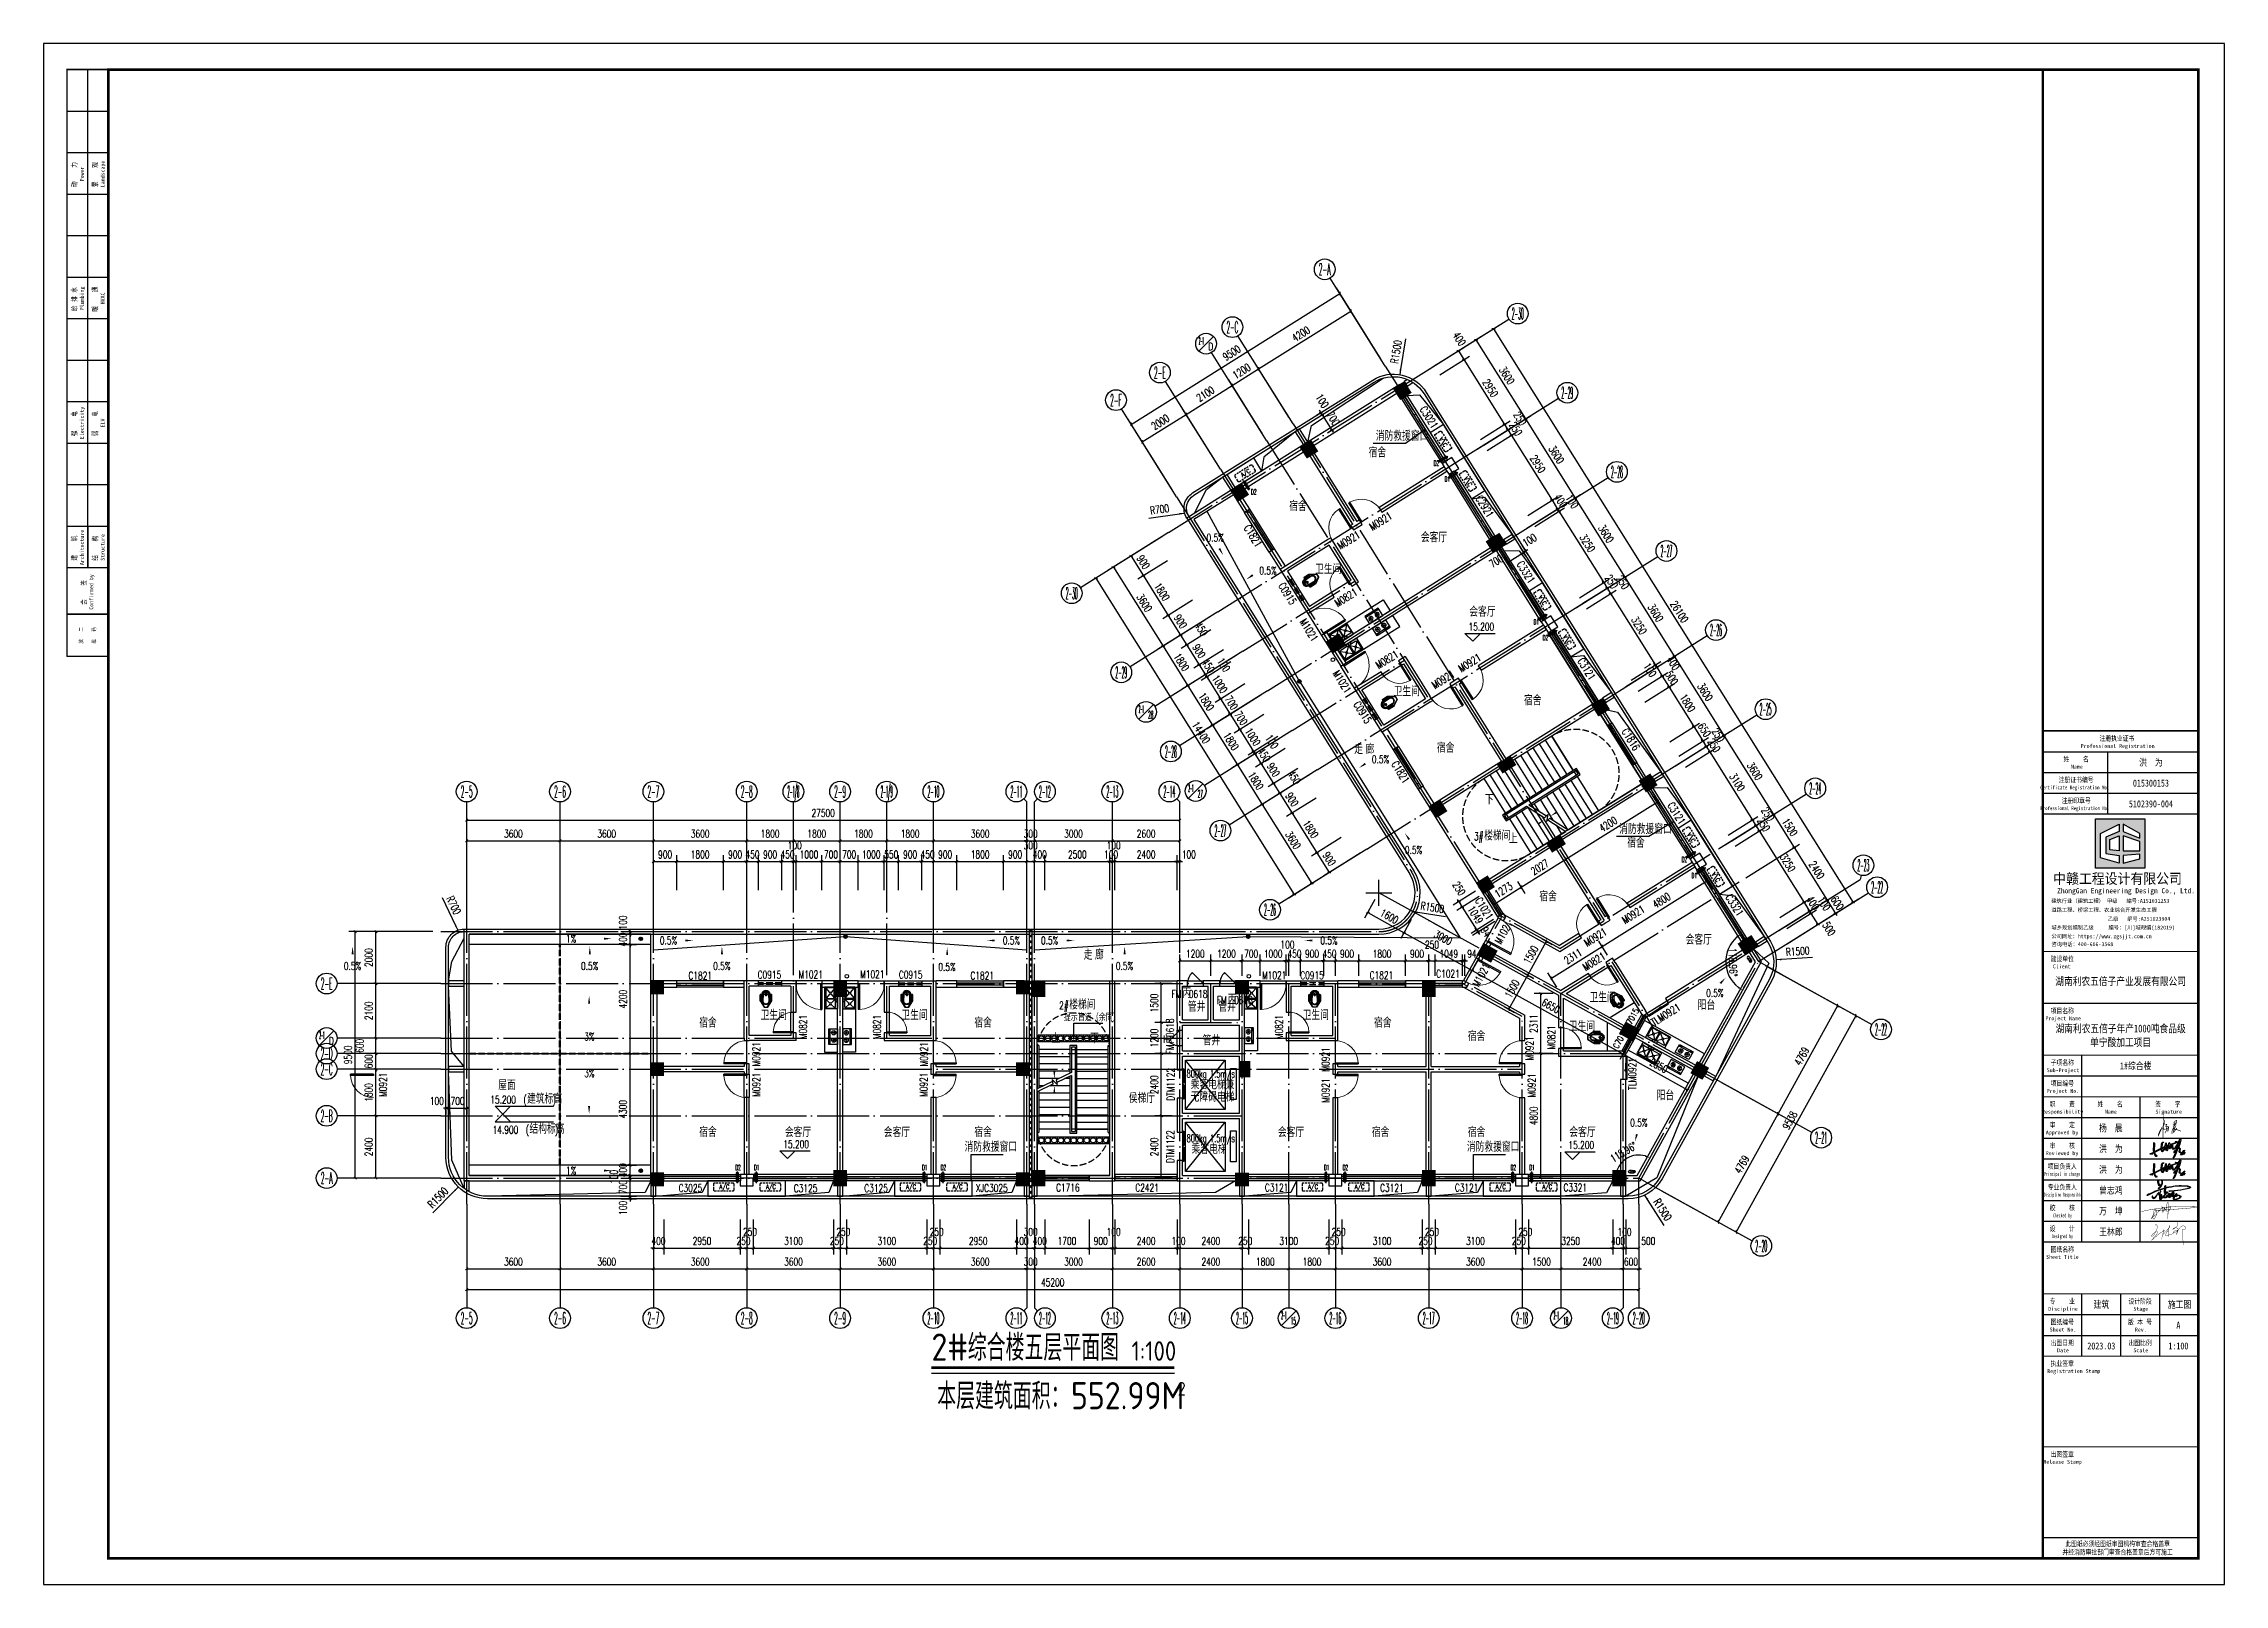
# Model space of a CAD drawing. Extents: x -9422388 to 15610651, y -1992469 to 953794.
# Drawn here: x 14008067 to 14092167, y -419339 to -359939 of the extents above; entities that cross this region are included whole.
import ezdxf
from ezdxf.enums import TextEntityAlignment as Align

# ---------------------------------------------------------------- set-up
doc = ezdxf.new("R2010")
doc.units = 0
doc.header["$LTSCALE"] = 1000
for name, pattern in [('( Hidden )', [0.375, 0.25, -0.125]), ('ACAD_ISO04W100', [30, 24, -3, 0, -3]), ('DASH', [0.35, 0.25, -0.1]), ('DOTE', [2.42, 2, -0.2, 0.02, -0.2])]:
    doc.linetypes.add(name, pattern=pattern)
for name, color, linetype in [('A-ANNO-IDEN', 3, 'Continuous'), ('A-ANNO-TEXT', 7, 'Continuous'), ('A-DOOR', 141, 'Continuous'), ('A-DOOR-IDEN', 7, 'Continuous'), ('A-ELEV-LIN-0.3', 30, 'Continuous'), ('A-ELEV-LIN-0.4', 40, 'Continuous'), ('A-FLOR-EVTR', 2, 'Continuous'), ('A-FLOR-HVAC', 4, 'Continuous'), ('A-FLOR-OTHER1-ON', 253, 'Continuous'), ('A-FLOR-OTHER2-ON', 83, 'Continuous'), ('A-ROOF-STRM', 150, 'Continuous'), ('A-SECT-DOOR', 141, 'Continuous'), ('AXIS', 3, 'Continuous'), ('AXIS_TEXT', 7, 'Continuous'), ('C-KZ', 2, 'Continuous'), ('C-Z-HATCH', 253, 'Continuous'), ('COLUMN', 9, 'Continuous'), ('DIM_ELEV', 3, 'Continuous'), ('DIM_LEAD', 3, 'Continuous'), ('DIM_SYMB', 3, 'Continuous'), ('DOTE', 1, 'Continuous'), ('P-图框', 7, 'Continuous'), ('PUB_DIM', 3, 'Continuous'), ('PUB_TEXT', 7, 'Continuous'), ('PUB_TITLE', 4, 'Continuous'), ('STAIR', 2, 'Continuous'), ('WALL', 9, 'Continuous'), ('WALL-PARAPET', 6, 'Continuous'), ('WINDOW', 4, 'Continuous'), ('WINDOW_TEXT', 7, 'Continuous'), ('中赣LOGO', 7, 'Continuous'), ('厨具', 4, 'Continuous'), ('图框字', 3, 'Continuous'), ('曾志鸿签名', 154, 'Continuous'), ('洁具', 253, 'Continuous')]:
    doc.layers.add(name, color=color, linetype=linetype)
doc.styles.add('_SIMPLEX', font='SIMPLEX.shx', dxfattribs={"width": 0.7})
doc.styles.add('_TCH_AXIS', font='COMPLEX', dxfattribs={"bigfont": 'GBCBIG'})
doc.styles.add('_TCH_DIM', font='SIMPLEX', dxfattribs={"bigfont": 'GBCBIG'})
doc.styles.add('_TCH_DIM_T3', font='SIMPLEX', dxfattribs={"width": 0.705882, "bigfont": 'GBCBIG'})
doc.styles.add('_TCH_WINDOW', font='SIMPLEX', dxfattribs={"height": 3.5, "bigfont": 'GBCBIG'})
doc.styles.add('COMPLEX', font='COMPLEX')
doc.styles.get("Standard").update_dxf_attribs({"font": 'gbenor.shx', "bigfont": 'gbcbig.shx'})
doc.styles.add('STYLE-ARIAL', font='')
doc.styles.add('图签', font='', dxfattribs={"width": 0.66})
doc.styles.add('统一文字', font='', dxfattribs={"width": 0.8})
doc.styles.add('黑体', font='simhei.ttf')
doc.styles.get('STYLE-ARIAL').set_extended_font_data('NSimSun')
doc.styles.get('图签').set_extended_font_data('SimSun')
doc.styles.get('统一文字').set_extended_font_data('SimSun')
doc.dimstyles.new('_TCH_ARCH&&100', dxfattribs={"dimtxt": 297.5, "dimasz": 100, "dimexe": 250, "dimexo": 300, "dimgap": 126.25, "dimtad": 1, "dimdec": 0, "dimzin": 0, "dimdsep": 46, "dimtxsty": '_TCH_DIM_T3', "dimblk": 'ARCHTICK', "dimcen": 0.09, "dimclrt": 7, "dimazin": 2, "dimtfac": 1, "dimtdec": 0, "dimtix": 1, "dimtmove": 2, "dimatfit": 3, "dimfxl": 0, "dimtolj": 1, "dimtzin": 0, "dimarcsym": 0})
doc.dimstyles.new('_TCH_ARROW&&100', dxfattribs={"dimtxt": 297.5, "dimasz": 200, "dimexe": 250, "dimexo": 300, "dimgap": 126.25, "dimtad": 1, "dimdec": 0, "dimzin": 0, "dimdsep": 46, "dimtxsty": '_TCH_DIM_T3', "dimcen": 0.09, "dimclrt": 7, "dimazin": 2, "dimtfac": 1, "dimtdec": 0, "dimtix": 1, "dimtmove": 2, "dimatfit": 3, "dimfxl": 0, "dimtolj": 1, "dimtzin": 0, "dimarcsym": 0})

msp = doc.modelspace()

# ---------------------------------------------------------------- texts
at = {"layer": 'A-ANNO-IDEN', "color": 7}
for s, height, p in [('2#', 1050, (14042306.90908, -410716.86475)), ('综合楼五层平面图', 1012.765957, (14043706.90908, -410716.86475)), ('1:100', 750, (14050022.54738, -410716.86475)), ('本层建筑面积：', 1012.765957, (14042527.21372, -412588.70475)), ('552.99M', 1050, (14047687.85202, -412588.70475)), ('2', 525, (14051806.4671, -412063.70475))]:
    msp.add_text(s, height=height, dxfattribs=at).set_placement(p)
at = {"layer": 'A-ANNO-TEXT', "linetype": 'DASH', "style": '_SIMPLEX', "width": 0.5}
for s, p in [('D2', (14061672.46066, -376213.98062)), ('D1', (14062093.24617, -376822.23071)), ('D2', (14054629.76897, -377320.07506)), ('D1', (14065523.64043, -382333.99008)), ('D2', (14065876.75249, -382942.67608)), ('D2', (14071233.89574, -391490.14575)), ('D1', (14071616.03324, -392109.49315)), ('D2', (14034738.49182, -403366.3386)), ('D1', (14041938.49182, -403366.3386)), ('D1', (14057438.49182, -403366.3386)), ('D2', (14064638.49182, -403366.3386))]:
    msp.add_text(s, height=200, dxfattribs=at).set_placement(p)
for s, p in [('D1', (14035460.08331, -403366.3386)), ('D2', (14042660.08331, -403366.3386)), ('D2', (14058160.08331, -403366.3386)), ('D1', (14065360.08331, -403366.3386))]:
    msp.add_text(s, height=200, rotation=359.9999999824, dxfattribs=at).set_placement(p)
at = {"layer": 'AXIS_TEXT', "color": 7, "style": '_TCH_AXIS'}
for s, height, width, p, p2 in [('2-1', 286.216701, 0.266804, (14052616.52711, -371542.41178), (14052816.52711, -371542.41178)), ('D', 286.2167, 0.863188, (14052976.52711, -371757.07431), (14053176.52711, -371757.07431)), ('2-1', 286.216701, 0.266804, (14050302.59611, -385738.7396), (14050502.59611, -385738.7396)), ('28', 286.216701, 0.431594, (14050662.59611, -385953.40212), (14050862.59611, -385953.40212)), ('2-1', 286.216701, 0.266804, (14052214.47572, -388789.10291), (14052414.47572, -388789.10291)), ('27', 286.216701, 0.431594, (14052574.47572, -389003.76543), (14052774.47572, -389003.76543)), ('2-1', 286.216701, 0.266804, (14018702.6209, -398310.52407), (14018902.6209, -398310.52407)), ('D', 286.2167, 0.863188, (14019062.6209, -398525.1866), (14019262.6209, -398525.1866)), ('2-1', 286.216701, 0.266804, (14055802.6209, -409110.52131), (14056002.6209, -409110.52131)), ('15', 286.216701, 0.506007, (14056162.6209, -409325.18384), (14056362.6209, -409325.18384)), ('2-1', 286.216701, 0.266804, (14066302.6209, -409110.52131), (14066502.6209, -409110.52131)), ('18', 286.216701, 0.506007, (14066662.6209, -409325.18384), (14066862.6209, -409325.18384))]:
    msp.add_text(s, height=height, dxfattribs=dict(at, width=width)).set_placement(p, p2, align=Align.FIT)
at = {"layer": 'DIM_ELEV', "color": 7, "style": '_TCH_DIM', "width": 0.705882}
for p in [(14063018.67723, -382568.5), (14036593.67723, -402519), (14066870.11291, -402553.56155)]:
    msp.add_text('15.200', height=297.5, dxfattribs=at).set_placement(p)
at = {"layer": 'DIM_LEAD', "color": 7, "style": '_TCH_DIM'}
for p in [(14059442.87251, -375245.69944), (14068827.22203, -390403.39375), (14043583.75315, -402655.5258), (14062954.59045, -402655.5258)]:
    msp.add_text('消防救援窗口', height=337.588652, dxfattribs=at).set_placement(p)
at = {"layer": 'DIM_LEAD', "color": 7, "linetype": 'Continuous', "style": '_TCH_DIM'}
msp.add_text('提示盲道（余同）', height=270.070922, dxfattribs=at).set_placement((14047407.72293, -397622.46478))
at = {"layer": 'DIM_SYMB', "color": 7, "style": '_TCH_DIM', "width": 0.705882}
for s, p in [('0.5%', (14052916.2526, -379138.54246)), ('0.5%', (14054950.90903, -380403.57721)), ('0.5%', (14059291.13124, -387676.06009)), ('0.5%', (14060563.64208, -391173.50908)), ('1%', (14028213.9066, -394593.87285)), ('0.5%', (14031829.93423, -394664.33132)), ('0.5%', (14045055.30676, -394664.33132)), ('0.5%', (14046529.93538, -394664.33132)), ('0.5%', (14057303.00383, -394664.32608)), ('0.5%', (14019643.63639, -395647.11995)), ('0.5%', (14028791.82983, -395647.11995)), ('0.5%', (14033886.67131, -395647.11995)), ('0.5%', (14042572.02405, -395683.15845)), ('0.5%', (14049416.22127, -395647.11995)), ('0.5%', (14072183.90868, -396690.71004)), ('3%', (14028913.72237, -398366.9917)), ('3%', (14028913.72279, -399780)), ('0.5%', (14069252.9687, -401688.53044)), ('1%', (14028213.9066, -403534.75))]:
    msp.add_text(s, height=297.5, dxfattribs=at).set_placement(p)
at = {"layer": 'PUB_DIM', "color": 7, "style": '_TCH_DIM', "width": 0.705882}
for s, rotation, p in [('R1500', 80.639480094, (14060301.35192, -372293.87309)), ('R700', 7.9052935662, (14050764.42952, -378091.06285)), ('R700', 295.6111087464, (14023591.05535, -392891.58541)), ('R1500', 351.0827145195, (14061151.22968, -393317.73901)), ('R1500', 3.5397755159, (14075267.34071, -395108.89713)), ('R1500', 45.5569726573, (14023061.90441, -404856.77354)), ('R1500', 302.4960765394, (14070132.4707, -404589.3846))]:
    msp.add_text(s, height=297.5, rotation=rotation, dxfattribs=at).set_placement(p)
at = {"layer": 'PUB_TEXT', "style": '_TCH_DIM', "width": 0.705882}
for s, p in [('3#', (14063229.6361, -390654.21784)), ('2#', (14047230.49753, -397169.15567)), ('15.200', (14025291.95489, -400803.24699)), ('(', (14026571.95489, -400803.24699)), (')', (14027694.93362, -400803.24699)), ('14.900', (14025382.6251, -401963.24699)), ('(', (14026662.6251, -401963.24699)), (')', (14027785.60382, -401963.24699))]:
    msp.add_text(s, height=297.5, dxfattribs=at).set_placement(p)
at = {"layer": 'PUB_TEXT', "style": '_TCH_DIM'}
for s, p in [('楼梯间', (14063619.6361, -390654.21784)), ('楼梯间', (14047620.49753, -397169.15567)), ('宿舍', (14033350.15007, -397871.83783)), ('卫生间', (14035716.52678, -397577.61176)), ('卫生间', (14041148.23346, -397577.61176)), ('宿舍', (14043960.73766, -397871.83783)), ('屋面', (14025598.09925, -400275.07453)), ('建筑标高', (14026711.95489, -400803.24699)), ('结构标高', (14026802.6251, -401963.24699)), ('宿舍', (14033350.15007, -402088.11827)), ('会客厅', (14036654.25678, -402090.95247)), ('会客厅', (14040466.16688, -402090.95247)), ('宿舍', (14043960.73766, -402088.11827))]:
    msp.add_text(s, height=337.588652, dxfattribs=at).set_placement(p)
at = {"layer": 'WINDOW_TEXT', "style": '_TCH_WINDOW', "width": 0.705882}
msp.add_text('C0915', height=297.5, rotation=360, dxfattribs=at).set_placement((14035604.98085, -395984.05962))
msp.add_text('C0915', height=297.5, dxfattribs=at).set_placement((14041050.26096, -395984.05962))

# ---------------------------------------------------------------- blocks, each defined once
blk = doc.blocks.new('$plan$00002871')
at = {"layer": '洁具', "color": 0}
for p, q in [((-15, -490), (-67, -490)), ((0, -475), (0, -423)), ((0, -505), (0, -557)), ((15, -490), (67, -490))]:
    blk.add_line(p, q, dxfattribs=at)
for points in [[(159, -508, -0.88995), (-159, -508, 0.380538), (-179, -491), (-210, -491, -0.414214), (-230, -471), (-230, -258, -0.144595), (-227, -247), (-73, -9, -0.254383), (-56, 0), (56, 0, -0.254383), (73, -9), (227, -247, -0.144595), (230, -258), (230, -471, -0.414214), (210, -491), (179, -491, 0.380538)], [(-149, -264, 1), (-149, -252), (-207, -252, 1), (-207, -264)], [(-148, -287, 1), (-148, -275), (-207, -275, 1), (-207, -287)], [(-147, -307, 1), (-147, -295), (-207, -295, 1), (-207, -307)], [(-146, -330, 1), (-146, -319), (-207, -319, 1), (-207, -330)], [(-146, -352, 1), (-146, -341), (-207, -341, 1), (-207, -352)], [(-145, -376, 1), (-145, -364), (-207, -364, 1), (-207, -376)], [(-144, -399, 1), (-144, -388), (-207, -388, 1), (-207, -399)], [(-143, -423, 1), (-143, -411), (-207, -411, 1), (-207, -423)], [(-141, -444, 1), (-141, -432), (-207, -432, 1), (-207, -444)], [(-141, -464, 1), (-141, -453), (-207, -453, 1), (-207, -464)], [(-149, -263, 1), (-149, -253), (-207, -253, 1), (-207, -263)], [(-148, -286, 1), (-148, -276), (-207, -276, 1), (-207, -286)], [(-147, -306, 1), (-147, -296), (-207, -296, 1), (-207, -306)], [(-146, -329, 1), (-146, -320), (-207, -320, 1), (-207, -329)], [(-146, -351, 1), (-146, -342), (-207, -342, 1), (-207, -351)], [(-145, -375, 1), (-145, -365), (-207, -365, 1), (-207, -375)], [(-144, -398, 1), (-144, -389), (-207, -389, 1), (-207, -398)], [(-143, -422, 1), (-143, -412), (-207, -412, 1), (-207, -422)], [(-141, -443, 1), (-141, -433), (-207, -433, 1), (-207, -443)], [(-141, -463, 1), (-141, -454), (-207, -454, 1), (-207, -463)], [(120, -491), (130, -252, 1.134994), (-130, -252), (-120, -491, 0.992594)], [(105, -490), (115, -251, 1.141146), (-115, -251), (-105, -490, 0.994896)], [(100, -490), (110, -251, 1.143479), (-110, -251), (-100, -490, 0.995777)], [(141, -444, -1), (141, -432), (207, -432, -1), (207, -444)], [(141, -464, -1), (141, -453), (207, -453, -1), (207, -464)], [(141, -443, -1), (141, -433), (207, -433, -1), (207, -443)], [(141, -463, -1), (141, -454), (207, -454, -1), (207, -463)], [(143, -423, -1), (143, -411), (207, -411, -1), (207, -423)], [(144, -399, -1), (144, -388), (207, -388, -1), (207, -399)], [(143, -422, -1), (143, -412), (207, -412, -1), (207, -422)], [(145, -376, -1), (145, -364), (207, -364, -1), (207, -376)], [(144, -398, -1), (144, -389), (207, -389, -1), (207, -398)], [(146, -352, -1), (146, -341), (207, -341, -1), (207, -352)], [(145, -375, -1), (145, -365), (207, -365, -1), (207, -375)], [(146, -330, -1), (146, -319), (207, -319, -1), (207, -330)], [(146, -351, -1), (146, -342), (207, -342, -1), (207, -351)], [(148, -287, -1), (148, -275), (207, -275, -1), (207, -287)], [(147, -307, -1), (147, -295), (207, -295, -1), (207, -307)], [(146, -329, -1), (146, -320), (207, -320, -1), (207, -329)], [(148, -286, -1), (148, -276), (207, -276, -1), (207, -286)], [(147, -306, -1), (147, -296), (207, -296, -1), (207, -306)], [(149, -264, -1), (149, -252), (207, -252, -1), (207, -264)], [(149, -263, -1), (149, -253), (207, -253, -1), (207, -263)]]:
    blk.add_lwpolyline(points, format="xyb", close=True, dxfattribs=at)
blk.add_lwpolyline([(-149, -507, 0.380538), (-179, -481), (-210, -481, -0.414214), (-220, -471), (-220, -258, -0.144595), (-218, -253), (-64, -15, -0.254383), (-56, -10), (56, -10, -0.254383), (64, -15), (218, -253, -0.144595), (220, -258), (220, -471, -0.414214), (210, -481), (179, -481, 0.380538), (149, -507, 0.380538)], format="xyb", dxfattribs=at)
for radius in [40, 31.7]:
    blk.add_circle((0, -490), radius, dxfattribs=at)
blk.add_arc((0, -490), 150, 186.66502, 353.33498, dxfattribs=at)
blk = doc.blocks.new('$DorLib2D$00000001')
at = {"color": 0}
for p, q in [((0.45, 0.975), (0.5, 0.975)), ((0.45, 0), (0.45, 0.975)), ((0.5, 0), (0.5, 0.975)), ((0.5, 0), (0.45, 0))]:
    blk.add_line(p, q, dxfattribs=at)
at = {"color": 0, "lineweight": 13}
blk.add_arc((0.475, 0), 0.975, 91.46928, 180, dxfattribs=at)
blk = doc.blocks.new('$plan$00002777')
at = {"layer": '厨具', "color": 0}
for p, q in [((-300, -284), (300, -284)), ((-267, -307), (-267, -318)), ((-257, -316), (-257, -333)), ((-192, -316), (-257, -316)), ((-257, -333), (-192, -333)), ((-192, -333), (-192, -316)), ((-176, -308), (-176, -318)), ((192, -308), (192, -318)), ((208, -316), (273, -316)), ((208, -333), (208, -316)), ((273, -333), (208, -333)), ((273, -316), (273, -333)), ((284, -307), (284, -318))]:
    blk.add_line(p, q, dxfattribs=at)
blk.add_lwpolyline([(300, 0), (-300, 0), (-300, -340), (300, -340)], close=True, dxfattribs=at)
for points in [[(-176, -308, 0.259034), (-178, -304, 0.076276), (-189, -299, 0.036515), (-203, -297, 0.026615), (-221, -296, 0.026615), (-240, -297, 0.036515), (-254, -299, 0.076276), (-265, -304, 0.259034), (-267, -308, 0.078462), (-267, -309, 0.056762)], [(-176, -318, 0.259034), (-178, -315, 0.076276), (-189, -310, 0.036515), (-203, -307, 0.026615), (-221, -306, 0.026615), (-240, -307, 0.036515), (-254, -310, 0.076276), (-265, -315, 0.259034), (-267, -318, 0.259034), (-265, -322, 0.056762), (-257, -326, 0.036515)], [(-192, -327, 0.008736), (-189, -327, 0.076276), (-178, -322, 0.259034), (-176, -318, 0.259034)], [(192, -308, -0.259034), (194, -304, -0.076276), (205, -299, -0.036515), (219, -297, -0.026615), (238, -296, -0.026615), (257, -297, -0.036515), (270, -299, -0.076276), (282, -304, -0.259034), (284, -308, -0.078462), (283, -309, -0.056762)], [(192, -318, -0.259034), (194, -315, -0.076276), (205, -310, -0.036515), (219, -307, -0.026615), (238, -306, -0.026615), (257, -307, -0.036515), (270, -310, -0.076276), (282, -315, -0.259034), (284, -318, -0.259034), (282, -322, -0.056762), (273, -326, -0.036515)], [(208, -327, -0.008736), (205, -327, -0.076276), (194, -322, -0.259034), (192, -318, -0.259034)]]:
    blk.add_lwpolyline(points, format="xyb", dxfattribs=at)
for centre, radius, start, end in [((-135, -143), 82.5, 0.96398, 0), ((-135, -143), 31.6, 0.65318, 0), ((151, -143), 82.5, 180, 179.03602), ((151, -143), 31.6, 180, 179.34682)]:
    blk.add_arc(centre, radius, start, end, dxfattribs=at)
blk = doc.blocks.new('$plan$00002763')
at = {"layer": '洁具', "color": 0}
for p, q in [((-395, -405), (-395, -132)), ((-381, -98), (-246, -241)), ((-246, -297), (-381, -440)), ((-345, -82), (-95, -82)), ((-95, -455), (-345, -455)), ((-59, -98), (-194, -241)), ((-194, -297), (-59, -440)), ((-45, -132), (-45, -405)), ((-20, -405), (-20, -132)), ((-6, -98), (161, -241)), ((161, -297), (-6, -440)), ((30, -82), (345, -82)), ((345, -455), (30, -455)), ((381, -98), (214, -241)), ((214, -297), (381, -440)), ((395, -132), (395, -405))]:
    blk.add_line(p, q, dxfattribs=at)
blk.add_lwpolyline([(-420, -25), (-420, -455, 0.200464), (-413, -473, 0.197353), (-395, -480), (395, -480, 0.19737), (413, -473, 0.200447), (420, -455), (420, -25, 0.200464), (413, -7, 0.197353), (395, 0), (-395, 0, 0.19737), (-413, -7, 0.200447), (-420, -25)], format="xyb", close=True, dxfattribs=at)
for centre, major_axis, start_param, end_param in [((-345, -132), (-50, 0), -1.570796, 0), ((-345, -405), (50, 0), 3.141593, 4.712389), ((-220, -269), (-38.6, 0), 3.141593, 9.424778), ((-136, -48), (-14.2, 0), 3.141593, 9.424778), ((-95, -132), (-50, 0), 3.141593, 4.712389), ((-95, -405), (50, 0), 4.712389, 6.283185), ((-36, -48), (-15.1, 0), 3.141593, 9.424778), ((30, -132), (-50, 0), -1.570796, 0), ((30, -405), (50, 0), 3.141593, 4.712389), ((64, -48), (-14.2, 0), 3.141593, 9.424778), ((188, -269), (-38.6, 0), 3.141593, 9.424778), ((345, -132), (-50, 0), 3.141593, 4.712389), ((345, -405), (50, 0), 4.712389, 6.283185)]:
    blk.add_ellipse(centre, major_axis=major_axis, ratio=0.9938, start_param=start_param, end_param=end_param, dxfattribs=at)
blk = doc.blocks.new('$TCHSYS$WIN2D')
at = {"color": 0}
for p, q in [((-0.5, 0.5), (0.5, 0.5)), ((-0.5, 0.5), (-0.5, -0.5)), ((0.5, 0.5), (0.5, -0.5)), ((0.5, 0.167), (-0.5, 0.167)), ((0.5, -0.167), (-0.5, -0.167)), ((-0.5, -0.5), (0.5, -0.5))]:
    blk.add_line(p, q, dxfattribs=at)
blk = doc.blocks.new('$DorLib2D$00000129')
at = {"color": 0, "linetype": 'Continuous'}
for p, q in [((-0.5, 0.545), (-0.5, 0.687)), ((-0.5, 0.687), (0.5, 0.687)), ((0.5, 0.545), (-0.5, 0.545)), ((-0.5, 0.5), (-0.5, 0.545)), ((-0.2, 0.437), (0.158, 0.437)), ((0.08, 0.341), (0.08, 0.437)), ((0.158, 0.437), (0.08, 0.341)), ((0.5, 0.687), (0.5, 0.545)), ((0.5, 0.5), (0.5, 0.545))]:
    blk.add_line(p, q, dxfattribs=at)
blk = doc.blocks.new('$DORLIB2D$00000127')
at = {"color": 0}
for points in [[(-0.533, 0.795), (-0.533, 0.69)], [(-0.033, 0.795), (-0.533, 0.795)], [(-0.033, 0.795), (-0.033, 0.69)], [(0.533, 0.795), (0.033, 0.795)], [(0.033, 0.795), (0.033, 0.69)], [(0.533, 0.795), (0.533, 0.69)], [(-0.033, 0.69), (-0.533, 0.69)], [(0.5, 0.5), (-0.5, 0.5)], [(0.533, 0.69), (0.033, 0.69)]]:
    blk.add_lwpolyline(points, dxfattribs=at)
blk = doc.blocks.new('$WINLIB2D$00000001')
at = {"color": 0}
for points in [[(-0.5, 0.5), (-0.5, -0.5)], [(-0.5, 0.5), (0.5, 0.5)], [(0.5, -0.5), (0.5, 0.5)], [(0.5, 0.167), (-0.5, 0.167)], [(0.5, -0.167), (-0.5, -0.167)], [(-0.5, -0.5), (0.5, -0.5)]]:
    blk.add_lwpolyline(points, dxfattribs=at)
blk = doc.blocks.new('$DorLib2D$00000114')
at = {"color": 0}
blk.add_line((0.5, 0), (-0.21, 0.71), dxfattribs=at)
blk.add_arc((0.5, 0), 1, 135, 180, dxfattribs=at)
blk = doc.blocks.new('K1')
for points in [[(843485, -383139), (843220, -382715), (845338, -381388), (845604, -381811)], [(843592, -383309), (843857, -383732), (845975, -382405), (845710, -381981)], [(839994, -396315), (840494, -396315), (840494, -398775), (839994, -398775)], [(857464, -399366), (857730, -398885), (855413, -397602), (855146, -398083)], [(857367, -399541), (857101, -400022), (854783, -398740), (855049, -398259)]]:
    blk.add_lwpolyline(points, close=True)
for points in [[(847212, -389537), (849018, -392418)], [(844667, -392675), (845667, -392675)], [(845167, -393175), (845167, -392175)], [(831794, -396075), (837394, -396075)], [(856741, -400879), (859385, -396101)], [(855023, -396915), (854110, -397487)], [(853994, -398775), (853994, -397697)], [(854331, -397747), (854856, -398037)]]:
    blk.add_lwpolyline(points)
at = {"layer": 'A-FLOR-EVTR', "ltscale": 0.5}
for p, q in [((837719, -401025), (837719, -399125)), ((837719, -399125), (839239, -399125)), ((839239, -401025), (837719, -399125)), ((837719, -401025), (839239, -399125)), ((839239, -399125), (839239, -401025)), ((839454, -400645), (839454, -399455)), ((839454, -399455), (839669, -399455)), ((839669, -399455), (839669, -400645)), ((839239, -401025), (837719, -401025)), ((839669, -400645), (839454, -400645)), ((837719, -403425), (837719, -401525)), ((837719, -401525), (839239, -401525)), ((839239, -403425), (837719, -401525)), ((837719, -403425), (839239, -401525)), ((839239, -401525), (839239, -403425)), ((839454, -403045), (839454, -401855)), ((839454, -401855), (839669, -401855)), ((839669, -401855), (839669, -403045)), ((839239, -403425), (837719, -403425)), ((839669, -403045), (839454, -403045))]:
    blk.add_line(p, q, dxfattribs=at)
at = {"layer": 'COLUMN'}
for p, q in [((847984, -375894), (847730, -376053)), ((848250, -376317), (847984, -375894)), ((847730, -376053), (847996, -376477)), ((847996, -376477), (848250, -376317)), ((851808, -381994), (851554, -382154)), ((851554, -382154), (851819, -382577)), ((852074, -382418), (851808, -381994)), ((851819, -382577), (852074, -382418)), ((857544, -391145), (857289, -391305)), ((857289, -391305), (857555, -391728)), ((857809, -391569), (857544, -391145)), ((857555, -391728), (857809, -391569)), ((843744, -403675), (843244, -403675)), ((843244, -403675), (843244, -403975)), ((843744, -403975), (843744, -403675)), ((850944, -403675), (850444, -403675)), ((850444, -403675), (850444, -403975)), ((850944, -403975), (850944, -403675)), ((843244, -403975), (843744, -403975)), ((850444, -403975), (850944, -403975))]:
    blk.add_line(p, q, dxfattribs=at)
at = {"layer": 'DIM_SYMB'}
for points in [[(849541, -389036, 0, 0, 0), (853134, -386784, 0, 0, 0), (854077, -388288, 0, 0, 0), (851789, -389722, 0, 80, 0), (852043, -389562, 0, 0, 0)], [(850484, -390540, 0, 0, 0), (851552, -389870, 0, 80, 0), (851298, -390030, 0, 0, 0)], [(832656, -398575, 0, 0, 0), (832656, -399835, 0, 80, 0), (832656, -399535, 0, 0, 0)], [(834131, -398575, 0, 0, 0), (834131, -402685, 0, 0, 0), (832656, -402685, 0, 0, 0), (832656, -400115, 0, 80, 0), (832656, -400415, 0, 0, 0)]]:
    blk.add_lwpolyline(points, format="xyseb", dxfattribs=at)
at = {"layer": 'STAIR'}
for p, q in [((853567, -385554), (851838, -386637)), ((855373, -388435), (853567, -385554)), ((851838, -386637), (849229, -388273)), ((852432, -388112), (851601, -386786)), ((852669, -387963), (851838, -386637)), ((851838, -386637), (852669, -387963)), ((851009, -389004), (850178, -387678)), ((851246, -388855), (850415, -387529)), ((851483, -388707), (850652, -387381)), ((851720, -388558), (850889, -387232)), ((851958, -388409), (851127, -387083)), ((852195, -388261), (851364, -386934)), ((850060, -389599), (849229, -388273)), ((850297, -389450), (849466, -388124)), ((850534, -389301), (849703, -387975)), ((852797, -387883), (849933, -389678)), ((850771, -389153), (849940, -387827)), ((852778, -387966), (850015, -389697)), ((852701, -388014), (850092, -389650)), ((850958, -389284), (852857, -388093)), ((850958, -389284), (852781, -388141)), ((851014, -389319), (852940, -388112)), ((852338, -388489), (853169, -389815)), ((852576, -388341), (853407, -389667)), ((852701, -388014), (852781, -388141)), ((852857, -388093), (852778, -387966)), ((852940, -388112), (852797, -387883)), ((852813, -388192), (853644, -389518)), ((852813, -388192), (853644, -389518)), ((853644, -389518), (855373, -388435)), ((850076, -389907), (850920, -389378)), ((850095, -389825), (850864, -389343)), ((850171, -389777), (850864, -389343)), ((850864, -389343), (851556, -389783)), ((850915, -389382), (851746, -390708)), ((850958, -389284), (851633, -389713)), ((851152, -389233), (851334, -389523)), ((851389, -389084), (851883, -389872)), ((851627, -388935), (852433, -390222)), ((851864, -388787), (852695, -390113)), ((852101, -388638), (852932, -389964)), ((849933, -389678), (850076, -389907)), ((850015, -389697), (850095, -389825)), ((850171, -389777), (850092, -389650)), ((850203, -389828), (851034, -391154)), ((850440, -389679), (851271, -391005)), ((850678, -389530), (851509, -390856)), ((851457, -389720), (851983, -390559)), ((851556, -389783), (851688, -389662)), ((851688, -389662), (851630, -389925)), ((851630, -389925), (851767, -389799)), ((851691, -389869), (852383, -390308)), ((851767, -389799), (852477, -390250)), ((852007, -390069), (852220, -390410)), ((852477, -390250), (853644, -389518)), ((851034, -391154), (852383, -390308)), ((831994, -398565), (831994, -400235)), ((832054, -398565), (831994, -398565)), ((832054, -398565), (832054, -400206)), ((833529, -398565), (833259, -398565)), ((833259, -398565), (833259, -399632)), ((833469, -398625), (833319, -398625)), ((833319, -398625), (833319, -399604)), ((833469, -401885), (833469, -398625)), ((833529, -401945), (833529, -398565)), ((834734, -401915), (834734, -398565)), ((834734, -398565), (834794, -398565)), ((834794, -401915), (834794, -398565)), ((831994, -398715), (831994, -400235)), ((833259, -398715), (832054, -398715)), ((833259, -398995), (832054, -398995)), ((833259, -399275), (832054, -399275)), ((833319, -398715), (833319, -399604)), ((833319, -398715), (833469, -398715)), ((833469, -401795), (833469, -398715)), ((833529, -398715), (834734, -398715)), ((833529, -398995), (834734, -398995)), ((833529, -399275), (834734, -399275)), ((834794, -401795), (834794, -398715)), ((832584, -399954), (831994, -400235)), ((832603, -400056), (831994, -400346)), ((833259, -399555), (832054, -399555)), ((832834, -399835), (832054, -399835)), ((832246, -400115), (832054, -400115)), ((833259, -400115), (832479, -400115)), ((832760, -400061), (832569, -399872)), ((832569, -399872), (832603, -400056)), ((833319, -399604), (832728, -399885)), ((832728, -399885), (832760, -400061)), ((833319, -399715), (832747, -399987)), ((833259, -399835), (833066, -399835)), ((833259, -399743), (833259, -401945)), ((833319, -399715), (833319, -401795)), ((833319, -399715), (833319, -401885)), ((833529, -399555), (834734, -399555)), ((833529, -399835), (834734, -399835)), ((833529, -400115), (834734, -400115)), ((831994, -400346), (831994, -401795)), ((831994, -400346), (831994, -401915)), ((832054, -400317), (832054, -401915)), ((833259, -400395), (832054, -400395)), ((833259, -400675), (832054, -400675)), ((833259, -400955), (832054, -400955)), ((833529, -400395), (834734, -400395)), ((833529, -400675), (834734, -400675)), ((833529, -400955), (834734, -400955)), ((831994, -401795), (831994, -401915)), ((832054, -401915), (831994, -401915)), ((831994, -401915), (831994, -403575)), ((833259, -401235), (832054, -401235)), ((833259, -401515), (832054, -401515)), ((833259, -401795), (832054, -401795)), ((833259, -401795), (832054, -401795)), ((833259, -401945), (833529, -401945)), ((833469, -401795), (833319, -401795)), ((833319, -401885), (833469, -401885)), ((833529, -401235), (834734, -401235)), ((833529, -401515), (834734, -401515)), ((833529, -401795), (834734, -401795)), ((834734, -401795), (833529, -401795)), ((834734, -401915), (834794, -401915)), ((834794, -401915), (834794, -401795)), ((834794, -403575), (834794, -401915)), ((831994, -403575), (834794, -403575))]:
    blk.add_line(p, q, dxfattribs=at)
at = {"layer": 'WALL'}
for p, q in [((845983, -373077), (842339, -375360)), ((846248, -373500), (845983, -373077)), ((845907, -373407), (842467, -375564)), ((845907, -373407), (846045, -373628)), ((846045, -373628), (846248, -373500)), ((842339, -375360), (839458, -377166)), ((842467, -375564), (839789, -377242)), ((844166, -378464), (842382, -375617)), ((844336, -378357), (842551, -375510)), ((847691, -376254), (845183, -377826)), ((845289, -377996), (847797, -376424)), ((847815, -376000), (847611, -376127)), ((847611, -376127), (847744, -376339)), ((847744, -376339), (847877, -376551)), ((847815, -376000), (847815, -376000)), ((847877, -376551), (847996, -376477)), ((839458, -377166), (839989, -378013)), ((840193, -377886), (839789, -377242)), ((839989, -378013), (840193, -377886)), ((844420, -378304), (844336, -378357)), ((844527, -378474), (844420, -378304)), ((845183, -377826), (845289, -377996)), ((843234, -379048), (841370, -380216)), ((843256, -379270), (841646, -380279)), ((843319, -378995), (843234, -379048)), ((844105, -380626), (843256, -379270)), ((843425, -379164), (843319, -378995)), ((844381, -380689), (843425, -379164)), ((844166, -378464), (844082, -378517)), ((844082, -378517), (844188, -378686)), ((844188, -378686), (844357, -378580)), ((844357, -378580), (844527, -378474)), ((849647, -378923), (849444, -379051)), ((849444, -379051), (849656, -379389)), ((849859, -379262), (849647, -378923)), ((849913, -379347), (849859, -379262)), ((841149, -379411), (840945, -379538)), ((840945, -379538), (841370, -380216)), ((841573, -380089), (841149, -379411)), ((849603, -379305), (843485, -383139)), ((849709, -379474), (843592, -383309)), ((849656, -379389), (849709, -379474)), ((849709, -379474), (849913, -379347)), ((841370, -380216), (842432, -381911)), ((841646, -380279), (842495, -381635)), ((844105, -380626), (844021, -380679)), ((844021, -380679), (844127, -380849)), ((844127, -380849), (844381, -380689)), ((842432, -381911), (843449, -381274)), ((842432, -381911), (842636, -381783)), ((843343, -381104), (842495, -381635)), ((843449, -381274), (843343, -381104)), ((843167, -382631), (842963, -382758)), ((843538, -383224), (843167, -382631)), ((851515, -382355), (849007, -383927)), ((849113, -384097), (851621, -382525)), ((851554, -382154), (851435, -382228)), ((851435, -382228), (851568, -382440)), ((851568, -382440), (853427, -385405)), ((851904, -382524), (853630, -385278)), ((842963, -382758), (843335, -383351)), ((843335, -383351), (843707, -383944)), ((843910, -383817), (843538, -383224)), ((843707, -383944), (843910, -383817)), ((845255, -384154), (844238, -384792)), ((844514, -384855), (845361, -384324)), ((845361, -384324), (845255, -384154)), ((846187, -383570), (845933, -383730)), ((845933, -383730), (846039, -383899)), ((846039, -383899), (846123, -383846)), ((846123, -383846), (846973, -385202)), ((846187, -383570), (847143, -385095)), ((849007, -383927), (849113, -384097)), ((844441, -384664), (844238, -384792)), ((845300, -386486), (844238, -384792)), ((845363, -386211), (844514, -384855)), ((847249, -385265), (847143, -385095)), ((848075, -384511), (847905, -384617)), ((847905, -384617), (848011, -384787)), ((848011, -384787), (848096, -384734)), ((848244, -384405), (848075, -384511)), ((848096, -384734), (849902, -387615)), ((848350, -384574), (848244, -384405)), ((848266, -384628), (848350, -384574)), ((848266, -384628), (850071, -387508)), ((847164, -385318), (845300, -386486)), ((846973, -385202), (845363, -386211)), ((847164, -385318), (847249, -385265)), ((853630, -385278), (850071, -387508)), ((853567, -385554), (850093, -387731)), ((853567, -385554), (853992, -386232)), ((854161, -386125), (853630, -385278)), ((845300, -386486), (845725, -387164)), ((845928, -387037), (845503, -386359)), ((853992, -386232), (854161, -386125)), ((845725, -387164), (845928, -387037)), ((849902, -387615), (847106, -389367)), ((855117, -387650), (854948, -387757)), ((855648, -388498), (855117, -387650)), ((850093, -387731), (847212, -389537)), ((855373, -388435), (851898, -390612)), ((855648, -388498), (852089, -390728)), ((854948, -387757), (855373, -388435)), ((855728, -388625), (855648, -388498)), ((846884, -388562), (846681, -388689)), ((846681, -388689), (847106, -389367)), ((847309, -389240), (846884, -388562)), ((847212, -389537), (847106, -389367)), ((855445, -388625), (855525, -388752)), ((855525, -388752), (855728, -388625)), ((851898, -390612), (849018, -392418)), ((851920, -390835), (849124, -392587)), ((851920, -390835), (853726, -393715)), ((852089, -390728), (853895, -393609)), ((857251, -391506), (854742, -393078)), ((854849, -393248), (857357, -391676)), ((857289, -391305), (857171, -391379)), ((857171, -391379), (857304, -391591)), ((857304, -391591), (857436, -391803)), ((857436, -391803), (857555, -391728)), ((849124, -392587), (849018, -392418)), ((849124, -392587), (849327, -392460)), ((849761, -393603), (849964, -393475)), ((849964, -393475), (850058, -393625)), ((849989, -393515), (852143, -394707)), ((853980, -393556), (853895, -393609)), ((854086, -393726), (853980, -393556)), ((854742, -393078), (854849, -393248)), ((849761, -393603), (849779, -393633)), ((849779, -393633), (849772, -393646)), ((849772, -393646), (849982, -393762)), ((849982, -393762), (850058, -393625)), ((850208, -393865), (852150, -394939)), ((852878, -394247), (852143, -394707)), ((852150, -394939), (852985, -394416)), ((852985, -394416), (852878, -394247)), ((853726, -393715), (853641, -393769)), ((853641, -393769), (853747, -393938)), ((853747, -393938), (853917, -393832)), ((853917, -393832), (854086, -393726)), ((849103, -394854), (848919, -395186)), ((848919, -395186), (849129, -395302)), ((849287, -394521), (849103, -394854)), ((849129, -395302), (849313, -394970)), ((849265, -395057), (852094, -396623)), ((849497, -394637), (849287, -394521)), ((849313, -394970), (849497, -394637)), ((849362, -394882), (852191, -396448)), ((854099, -395252), (853929, -395358)), ((854183, -395199), (854099, -395252)), ((854290, -395368), (854183, -395199)), ((859322, -394811), (856221, -396754)), ((856327, -396924), (859428, -394980)), ((859366, -394429), (859162, -394557)), ((859162, -394557), (859428, -394980)), ((859428, -394980), (859322, -394811)), ((859631, -394853), (859366, -394429)), ((859428, -394980), (859631, -394853)), ((831794, -403775), (831794, -396075)), ((831794, -396075), (831994, -396075)), ((831994, -403575), (831994, -396075)), ((834794, -403575), (834794, -396075)), ((834794, -396075), (834994, -396075)), ((834994, -403535), (834994, -396075)), ((837794, -396075), (837394, -396075)), ((837394, -397675), (837394, -396075)), ((837794, -396275), (837794, -396075)), ((838694, -396075), (838394, -396075)), ((838394, -396075), (838394, -396275)), ((839044, -396075), (838694, -396075)), ((839044, -396275), (839044, -396075)), ((839994, -396075), (839644, -396075)), ((839644, -396075), (839644, -396275)), ((840594, -396075), (839994, -396075)), ((839994, -397675), (839994, -396075)), ((840594, -396315), (840594, -396075)), ((841594, -396315), (841594, -396075)), ((841594, -396075), (841594, -397275)), ((841594, -396075), (843594, -396075)), ((843594, -398275), (843594, -396075)), ((844394, -396075), (843594, -396075)), ((844394, -396315), (844394, -396075)), ((847094, -396075), (846194, -396075)), ((846194, -396075), (846194, -396315)), ((847194, -396075), (847094, -396075)), ((847194, -396315), (847194, -396075)), ((848393, -396315), (848393, -396075)), ((848393, -396075), (848428, -396075)), ((848435, -396061), (848428, -396075)), ((848645, -396177), (848435, -396061)), ((853251, -395783), (852191, -396448)), ((852391, -396559), (853358, -395952)), ((853358, -395952), (853251, -395783)), ((853929, -395358), (854035, -395528)), ((854035, -395528), (854120, -395475)), ((854120, -395475), (855310, -397373)), ((854290, -395368), (854290, -395368)), ((854290, -395368), (855458, -397232)), ((837594, -396275), (837794, -396275)), ((837594, -397575), (837594, -396275)), ((838394, -396275), (838594, -396275)), ((838594, -397575), (838594, -396275)), ((838794, -397575), (838794, -396275)), ((838794, -396275), (839044, -396275)), ((839644, -396275), (839794, -396275)), ((839794, -397575), (839794, -396275)), ((839994, -396315), (840594, -396315)), ((841794, -397275), (841794, -396275)), ((841794, -396275), (843394, -396275)), ((843394, -398175), (843394, -396275)), ((843594, -396315), (844394, -396315)), ((846194, -396315), (847094, -396315)), ((846994, -399375), (846994, -396315)), ((847094, -396315), (847194, -396315)), ((847194, -399375), (847194, -396315)), ((848393, -396315), (848569, -396315)), ((848439, -396315), (850594, -397507)), ((848569, -396315), (848645, -396177)), ((848852, -396315), (850794, -397389)), ((852094, -396623), (852094, -397875)), ((852294, -396734), (854874, -398162)), ((852294, -397875), (852294, -396734)), ((852391, -396559), (854971, -397987)), ((856221, -396754), (856327, -396924)), ((837394, -397675), (837394, -397975)), ((837594, -397575), (838594, -397575)), ((837594, -397975), (837594, -397775)), ((837594, -397775), (838694, -397775)), ((838694, -397775), (839794, -397775)), ((838794, -397575), (839794, -397575)), ((839794, -398775), (839794, -397775)), ((839994, -398875), (839994, -397675)), ((841594, -397275), (841794, -397275)), ((850594, -397507), (850594, -398375)), ((850794, -398375), (850794, -397389)), ((855310, -397373), (855485, -397470)), ((855564, -397402), (855458, -397232)), ((855485, -397470), (855501, -397441)), ((855501, -397441), (855564, -397402)), ((837394, -397975), (837594, -397975)), ((837594, -398575), (837394, -398575)), ((837394, -398575), (837394, -398875)), ((837594, -398775), (837594, -398575)), ((841794, -398075), (841594, -398075)), ((841594, -398075), (841594, -398375)), ((841594, -398375), (843394, -398375)), ((841794, -398175), (841794, -398075)), ((841794, -398175), (843394, -398175)), ((843394, -398375), (843594, -398375)), ((843594, -398375), (843594, -398275)), ((850594, -398375), (850794, -398375)), ((852094, -397875), (852294, -397875)), ((855049, -398258), (854874, -398162)), ((854971, -397987), (855146, -398083)), ((855049, -398258), (857367, -399541)), ((855146, -398083), (857464, -399366)), ((837394, -398875), (837394, -399500)), ((837594, -398775), (839794, -398775)), ((837594, -399500), (837594, -398975)), ((837594, -398975), (839794, -398975)), ((839794, -401175), (839794, -398975)), ((839994, -401275), (839994, -398875)), ((843594, -399275), (843394, -399275)), ((843394, -399275), (843394, -399475)), ((843394, -399475), (843394, -399675)), ((843594, -399375), (843594, -399275)), ((843594, -399375), (846994, -399375)), ((847194, -399375), (850594, -399375)), ((850794, -399275), (850594, -399275)), ((850594, -399275), (850594, -399375)), ((850794, -399475), (850794, -399275)), ((850794, -399675), (850794, -399475)), ((852294, -398675), (852094, -398675)), ((852094, -398675), (852094, -398975)), ((852094, -398975), (854494, -398975)), ((852294, -398775), (852294, -398675)), ((852294, -398775), (854535, -398775)), ((854494, -398975), (854694, -398975)), ((854710, -398872), (854535, -398775)), ((854694, -398901), (854710, -398872)), ((854694, -398975), (854694, -398901)), ((837394, -399500), (837594, -399500)), ((843394, -399675), (843594, -399675)), ((843594, -399575), (846994, -399575)), ((843594, -399675), (843594, -399575)), ((846994, -403535), (846994, -399575)), ((847194, -403535), (847194, -399575)), ((847194, -399575), (850594, -399575)), ((850594, -399575), (850594, -399675)), ((850594, -399675), (850794, -399675)), ((854694, -399875), (854494, -399875)), ((854494, -399875), (854494, -403775)), ((854694, -403775), (854694, -399875)), ((837594, -400600), (837394, -400600)), ((837394, -400600), (837394, -401275)), ((837594, -401175), (837594, -400600)), ((843594, -400575), (843394, -400575)), ((843394, -400575), (843394, -403535)), ((843594, -403535), (843594, -400575)), ((850794, -400575), (850594, -400575)), ((850594, -400575), (850594, -403535)), ((850794, -403535), (850794, -400575)), ((837394, -401275), (837394, -401900)), ((837394, -401900), (837594, -401900)), ((837594, -401175), (839794, -401175)), ((837594, -401900), (837594, -401375)), ((837594, -401375), (839794, -401375)), ((839794, -403575), (839794, -401375)), ((839994, -403775), (839994, -401275)), ((832294, -403575), (831994, -403575)), ((832294, -403775), (832294, -403575)), ((834794, -403575), (833994, -403575)), ((833994, -403575), (833994, -403775)), ((834994, -403775), (834994, -403535)), ((837594, -403000), (837394, -403000)), ((837394, -403000), (837394, -403535)), ((837394, -403535), (837394, -403775)), ((837594, -403575), (837594, -403000)), ((837594, -403575), (839794, -403575)), ((840144, -403535), (839994, -403535)), ((840144, -403775), (840144, -403535)), ((843494, -403535), (843244, -403535)), ((843244, -403535), (843244, -403675)), ((843744, -403535), (843494, -403535)), ((843744, -403675), (843744, -403535)), ((847094, -403535), (846844, -403535)), ((846844, -403535), (846844, -403775)), ((847344, -403535), (847094, -403535)), ((847344, -403775), (847344, -403535)), ((850694, -403535), (850444, -403535)), ((850444, -403535), (850444, -403675)), ((850944, -403535), (850694, -403535)), ((850944, -403675), (850944, -403535)), ((854494, -403535), (854194, -403535)), ((854194, -403535), (854194, -403775)), ((831794, -403775), (832294, -403775)), ((833994, -403775), (834894, -403775)), ((834894, -403775), (834994, -403775)), ((837394, -403775), (837494, -403775)), ((837494, -403775), (839994, -403775)), ((839994, -403775), (840144, -403775)), ((846844, -403775), (847094, -403775)), ((847094, -403775), (847344, -403775)), ((854194, -403775), (854494, -403775)), ((854494, -403775), (854694, -403775))]:
    blk.add_line(p, q, dxfattribs=at)
at = {"layer": 'WALL-PARAPET'}
for p, q in [((859696, -395333), (859462, -394959)), ((859928, -395326), (859631, -394853)), ((857415, -399454), (859696, -395333)), ((857590, -399551), (859928, -395326)), ((855135, -403575), (857415, -399454)), ((855253, -403775), (857590, -399551)), ((854694, -403575), (855135, -403575)), ((854694, -403575), (854694, -403775)), ((854694, -403775), (855253, -403775))]:
    blk.add_line(p, q, dxfattribs=at)
at = {"layer": 'WINDOW', "linetype": 'DASH'}
for p, q in [((841832, -380576, 900), (841662, -380682, 900)), ((841719, -380647, 900), (842197, -381409, 900)), ((841775, -380611, 900), (842253, -381374, 900)), ((842310, -381339, 900), (842140, -381445, 900)), ((844530, -385258, 900), (844699, -385152, 900)), ((845064, -385985, 900), (844586, -385222, 900)), ((845121, -385950, 900), (844643, -385187, 900)), ((845008, -386020, 900), (845177, -385914, 900)), ((842144, -396075, 900), (842144, -396275, 900)), ((843044, -396075, 900), (843044, -396275, 900)), ((842144, -396141, 900), (843044, -396141, 900)), ((842144, -396208, 900), (843044, -396208, 900))]:
    blk.add_line(p, q, dxfattribs=at)
at = {"layer": 'WINDOW'}
for p, q in [((844021, -380679), (843343, -381104)), ((842432, -381911), (842963, -382758)), ((844238, -384792), (843707, -383944)), ((846039, -383899), (845361, -384324)), ((849772, -393646), (849287, -394521)), ((848919, -395186), (848435, -396061)), ((837794, -396075), (838394, -396075)), ((839044, -396075), (839644, -396075)), ((840594, -396075), (841594, -396075)), ((854035, -395528), (853358, -395952)), ((837794, -396275), (838394, -396275)), ((839044, -396275), (839644, -396275)), ((841794, -398075), (841794, -397275)), ((837394, -398575), (837394, -397975)), ((837594, -398575), (837594, -397975)), ((852294, -397875), (852294, -398675))]:
    blk.add_line(p, q, dxfattribs=at)
for p, rotation in [((842813, -380448), 302.1359259040084), ((845840, -385157), 302.1359259040084), ((842695, -397090), 180), ((854180, -396544), 32.07829767560685)]:
    blk.add_blockref('$plan$00002871', p, dxfattribs=dict(rotation=rotation))
at = {"xscale": -1, "rotation": 90}
blk.add_blockref('$plan$00002871', (853218, -398253), dxfattribs=at)
at = {"layer": 'A-DOOR'}
ref = blk.add_blockref('$DORLIB2D$00000127', (837494, -400050), dxfattribs=dict(at, xscale=1100, yscale=-200, zscale=200, rotation=89.99999999999444))
ref.add_attrib('A', 'DTM1122', (837287, -400696), dxfattribs={"layer": 'A-DOOR-IDEN', "height": 297.5, "rotation": 90, "style": '_TCH_WINDOW', "width": 0.705882})
ref = blk.add_blockref('$DORLIB2D$00000127', (837494, -402450), dxfattribs=dict(at, xscale=1100, yscale=-200, zscale=200, rotation=89.99999999999166))
ref.add_attrib('A', 'DTM1122', (837277, -403097), dxfattribs={"layer": 'A-DOOR-IDEN', "height": 297.5, "rotation": 90, "style": '_TCH_WINDOW', "width": 0.705882})
at = {"layer": 'WINDOW'}
ref = blk.add_blockref('$TCHSYS$WIN2D', (846930, -374814), dxfattribs=dict(at, xscale=2950, yscale=-240, zscale=2950, rotation=302.078297676223))
ref.add_attrib('A', 'C3021', (846736, -374036), dxfattribs={"layer": 'WINDOW_TEXT', "height": 297.5, "rotation": 302.0783, "style": '_TCH_WINDOW', "width": 0.705882})
ref = blk.add_blockref('$TCHSYS$WIN2D', (848762, -377737), dxfattribs=dict(at, xscale=2950, yscale=240, zscale=2950, rotation=302.0782976762235))
ref.add_attrib('A', 'C2921', (848885, -377474), dxfattribs={"layer": 'WINDOW_TEXT', "height": 297.5, "rotation": 302.0783, "style": '_TCH_WINDOW', "width": 0.705882})
ref = blk.add_blockref('$DorLib2D$00000001', (844855, -378150), dxfattribs=dict(at, xscale=900, yscale=-900, zscale=900, rotation=212.0782976762207))
ref.add_attrib('A', 'M0921', (844925, -378724), dxfattribs={"layer": 'WINDOW_TEXT', "height": 297.5, "rotation": 32.0783, "style": '_TCH_WINDOW', "width": 0.705882})
ref = blk.add_blockref('$TCHSYS$WIN2D', (840569, -378712), dxfattribs=dict(at, xscale=-1800, yscale=240, zscale=-1800, rotation=302.0782976762235))
ref.add_attrib('A', 'C1821', (839947, -378610), dxfattribs={"layer": 'WINDOW_TEXT', "height": 297.5, "rotation": 302.0783, "style": '_TCH_WINDOW', "width": 0.705882})
ref = blk.add_blockref('$DorLib2D$00000001', (843753, -378840), dxfattribs=dict(at, xscale=-900, yscale=-900, zscale=-900, rotation=212.0782976762187))
ref.add_attrib('A', 'M0921', (843691, -379453), dxfattribs={"layer": 'WINDOW_TEXT', "height": 297.5, "rotation": 32.0783, "style": '_TCH_WINDOW', "width": 0.705882})
ref = blk.add_blockref('$DorLib2D$00000001', (843735, -380976), dxfattribs=dict(at, xscale=-800, yscale=-800, zscale=-800, rotation=212.0782976762205))
ref.add_attrib('A', 'M0821', (843582, -381670), dxfattribs={"layer": 'WINDOW_TEXT', "height": 297.5, "rotation": 32.0783, "style": '_TCH_WINDOW', "width": 0.705882})
ref = blk.add_blockref('$TCHSYS$WIN2D', (850674, -380787), dxfattribs=dict(at, xscale=3250, yscale=-240, zscale=3250, rotation=122.078297676223))
ref.add_attrib('A', 'C3321', (850475, -380007), dxfattribs={"layer": 'WINDOW_TEXT', "height": 297.5, "rotation": 302.0783, "style": '_TCH_WINDOW', "width": 0.705882})
ref = blk.add_blockref('$DorLib2D$00000001', (842799, -382271), dxfattribs=dict(at, xscale=1000, yscale=1000, zscale=1000, rotation=302.0782976762253))
ref.add_attrib('A', 'M1021', (842104, -382228), dxfattribs={"layer": 'WINDOW_TEXT', "height": 297.5, "rotation": 302.0783, "style": '_TCH_WINDOW', "width": 0.705882})
ref = blk.add_blockref('$TCHSYS$WIN2D', (852665, -383965), dxfattribs=dict(at, xscale=-3250.245230073956, yscale=-240, zscale=-3250.245230073956, rotation=302.0782976762235))
ref.add_attrib('A', 'C3121', (852814, -383739), dxfattribs={"layer": 'WINDOW_TEXT', "height": 297.5, "rotation": 302.0783, "style": '_TCH_WINDOW', "width": 0.705882})
ref = blk.add_blockref('$DorLib2D$00000001', (844074, -384304), dxfattribs=dict(at, xscale=1000, yscale=-1000, zscale=1000, rotation=122.0782976762238))
ref.add_attrib('A', 'M1021', (843376, -384217), dxfattribs={"layer": 'WINDOW_TEXT', "height": 297.5, "rotation": 302.0783, "style": '_TCH_WINDOW', "width": 0.705882})
ref = blk.add_blockref('$DorLib2D$00000001', (845647, -384027), dxfattribs=dict(at, xscale=-800, yscale=800, zscale=-800, rotation=212.0782976762222))
ref.add_attrib('A', 'M0821', (845163, -384062), dxfattribs={"layer": 'WINDOW_TEXT', "height": 297.5, "rotation": 32.0783, "style": '_TCH_WINDOW', "width": 0.705882})
ref = blk.add_blockref('$DorLib2D$00000001', (848679, -384251), dxfattribs=dict(at, xscale=900, yscale=900, zscale=900, rotation=212.0782976762205))
ref.add_attrib('A', 'M0921', (848351, -384189), dxfattribs={"layer": 'WINDOW_TEXT', "height": 297.5, "rotation": 32.0783, "style": '_TCH_WINDOW', "width": 0.705882})
ref = blk.add_blockref('$DorLib2D$00000001', (847577, -384941), dxfattribs=dict(at, xscale=-900, yscale=900, zscale=-900, rotation=212.0782976762193))
ref.add_attrib('A', 'M0921', (847334, -384826), dxfattribs={"layer": 'WINDOW_TEXT', "height": 297.5, "rotation": 32.0783, "style": '_TCH_WINDOW', "width": 0.705882})
ref = blk.add_blockref('$TCHSYS$WIN2D', (854554, -386941), dxfattribs=dict(at, xscale=1800, yscale=-200, zscale=1800, rotation=302.078297676223))
ref.add_attrib('A', 'C1816', (854518, -386456), dxfattribs={"layer": 'WINDOW_TEXT', "height": 297.5, "rotation": 302.0783, "style": '_TCH_WINDOW', "width": 0.705882})
ref = blk.add_blockref('$TCHSYS$WIN2D', (846305, -387863), dxfattribs=dict(at, xscale=-1800, yscale=-240, zscale=-1800, rotation=122.078297676223))
ref.add_attrib('A', 'C1821', (845637, -387717), dxfattribs={"layer": 'WINDOW_TEXT', "height": 297.5, "rotation": 302.0783, "style": '_TCH_WINDOW', "width": 0.705882})
ref = blk.add_blockref('$TCHSYS$WIN2D', (856449, -390002), dxfattribs=dict(at, xscale=3100, yscale=240, zscale=3100, rotation=302.0782976762235))
ref.add_attrib('A', 'C3121', (856283, -389303), dxfattribs={"layer": 'WINDOW_TEXT', "height": 297.5, "rotation": 302.0783, "style": '_TCH_WINDOW', "width": 0.705882})
ref = blk.add_blockref('$TCHSYS$WIN2D', (858401, -393116), dxfattribs=dict(at, xscale=-3250, yscale=240, zscale=-3250, rotation=302.078297676224))
ref.add_attrib('A', 'C3321', (858522, -392839), dxfattribs={"layer": 'WINDOW_TEXT', "height": 297.5, "rotation": 302.0783, "style": '_TCH_WINDOW', "width": 0.705882})
ref = blk.add_blockref('$TCHSYS$WIN2D', (849544, -393031), dxfattribs=dict(at, xscale=-1198.865223037758, yscale=240, zscale=-1198.865223037758, rotation=302.0782976762271))
ref.add_attrib('A', 'C1021', (848865, -392973), dxfattribs={"layer": 'WINDOW_TEXT', "height": 297.5, "rotation": 302.0783, "style": '_TCH_WINDOW', "width": 0.705882})
ref = blk.add_blockref('$DorLib2D$00000001', (854414, -393402), dxfattribs=dict(at, xscale=900, yscale=-900, zscale=900, rotation=212.078297675984))
ref.add_attrib('A', 'M0921', (854663, -393890), dxfattribs={"layer": 'WINDOW_TEXT', "height": 297.5, "rotation": 32.0783, "style": '_TCH_WINDOW', "width": 0.705882})
ref = blk.add_blockref('$DorLib2D$00000001', (853313, -394092), dxfattribs=dict(at, xscale=-900, yscale=-900, zscale=-900, rotation=212.0782976759845))
ref.add_attrib('A', 'M0921', (853204, -394762), dxfattribs={"layer": 'WINDOW_TEXT', "height": 297.5, "rotation": 32.0783, "style": '_TCH_WINDOW', "width": 0.705882})
ref = blk.add_blockref('$DorLib2D$00000001', (849634, -394142), dxfattribs=dict(at, xscale=1000, yscale=1000, zscale=1000, rotation=241.0390968111822))
ref.add_attrib('A', 'M1021', (849880, -394683), dxfattribs={"layer": 'WINDOW_TEXT', "height": 297.5, "rotation": 61.0391, "style": '_TCH_WINDOW', "width": 0.705882})
ref = blk.add_blockref('$DorLib2D$00000001', (848782, -395682), dxfattribs=dict(at, xscale=-1000, yscale=1000, zscale=-1000, rotation=241.0391488381086))
ref.add_attrib('A', 'M1021', (849020, -396331), dxfattribs={"layer": 'WINDOW_TEXT', "height": 297.5, "rotation": 61.03915, "style": '_TCH_WINDOW', "width": 0.705882})
ref = blk.add_blockref('$DorLib2D$00000001', (853643, -395655), dxfattribs=dict(at, xscale=-800, yscale=800, zscale=-800, rotation=212.078297675621))
ref.add_attrib('A', 'M0821', (853146, -395700), dxfattribs={"layer": 'WINDOW_TEXT', "height": 297.5, "rotation": 32.0783, "style": '_TCH_WINDOW', "width": 0.705882})
at = {"layer": 'WINDOW', "xscale": 600, "yscale": 600, "zscale": 600}
for p, rotation in [((838094, -396175), 359.9999999999944), ((839344, -396175), 359.9999999999944), ((837494, -398275), 89.99999999998887)]:
    blk.add_blockref('$DorLib2D$00000114', p, dxfattribs=dict(at, rotation=rotation))
at = {"layer": 'WINDOW'}
ref = blk.add_blockref('$DorLib2D$00000001', (841094, -396195), dxfattribs=dict(at, xscale=-1000, yscale=-1000, zscale=-1000, rotation=359.9999999999926))
ref.add_attrib('A', 'M1021', (840669, -396002), dxfattribs={"layer": 'WINDOW_TEXT', "height": 297.5, "style": '_TCH_WINDOW', "width": 0.705882})
ref = blk.add_blockref('$TCHSYS$WIN2D', (845294, -396195), dxfattribs=dict(at, xscale=1800, yscale=-240, zscale=1800, rotation=359.9999999999936))
ref.add_attrib('A', 'C1821', (844817, -396003), dxfattribs={"layer": 'WINDOW_TEXT', "height": 297.5, "style": '_TCH_WINDOW', "width": 0.705882})
ref = blk.add_blockref('$TCHSYS$WIN2D', (847793, -396195), dxfattribs=dict(at, xscale=-1199.044301376445, yscale=-240, zscale=-1199.044301376445, rotation=359.9999999999897))
ref.add_attrib('A', 'C1021', (847383, -395948), dxfattribs={"layer": 'WINDOW_TEXT', "height": 297.5, "style": '_TCH_WINDOW', "width": 0.705882})
ref = blk.add_blockref('$DorLib2D$00000129', (855892, -397078), dxfattribs=dict(at, xscale=-900, yscale=200, zscale=-900, rotation=212.0782976762293))
ref.add_attrib('A', 'TLM0921', (855787, -397829), dxfattribs={"layer": 'WINDOW_TEXT', "height": 297.5, "rotation": 32.0783, "style": '_TCH_WINDOW', "width": 0.705882})
ref = blk.add_blockref('$DorLib2D$00000001', (841694, -397675), dxfattribs=dict(at, xscale=-800, yscale=-800, zscale=-800, rotation=89.99999999999046))
ref.add_attrib('A', 'M0821', (841467, -398320), dxfattribs={"layer": 'WINDOW_TEXT', "height": 297.5, "rotation": 90, "style": '_TCH_WINDOW', "width": 0.705882})
ref = blk.add_blockref('$TCHSYS$WIN2D', (855228, -397728), dxfattribs=dict(at, xscale=-700.8193299146038, yscale=200, zscale=-700.8193299146038, rotation=241.0396327199517))
ref.add_attrib('A', 'C7015', (854828, -397923), dxfattribs={"layer": 'WINDOW_TEXT', "height": 238, "rotation": 61.03963, "style": '_TCH_WINDOW', "width": 0.705882})
ref = blk.add_blockref('$DorLib2D$00000001', (843494, -398825), dxfattribs=dict(at, xscale=-900, yscale=-900, zscale=-900, rotation=89.99999999998887))
ref.add_attrib('A', 'M0921', (843267, -399570), dxfattribs={"layer": 'WINDOW_TEXT', "height": 297.5, "rotation": 90, "style": '_TCH_WINDOW', "width": 0.705882})
ref = blk.add_blockref('$DorLib2D$00000001', (850694, -398825), dxfattribs=dict(at, xscale=-900, yscale=900, zscale=-900, rotation=89.99999999999012))
ref.add_attrib('A', 'M0921', (851130, -399144), dxfattribs={"layer": 'WINDOW_TEXT', "height": 297.5, "rotation": 90, "style": '_TCH_WINDOW', "width": 0.705882})
ref = blk.add_blockref('$DorLib2D$00000001', (852194, -398275), dxfattribs=dict(at, xscale=800, yscale=800, zscale=800, rotation=270.0000000000057))
ref.add_attrib('A', 'M0821', (851967, -398720), dxfattribs={"layer": 'WINDOW_TEXT', "height": 297.5, "rotation": 90, "style": '_TCH_WINDOW', "width": 0.705882})
ref = blk.add_blockref('$TCHSYS$WIN2D', (854792, -398517), dxfattribs=dict(at, xscale=-700.8102536416727, yscale=-200, zscale=-700.8102536416727, rotation=61.03900150362304))
ref.add_attrib('A', 'C7015', (854392, -398711), dxfattribs={"layer": 'WINDOW_TEXT', "height": 238, "rotation": 61.039, "style": '_TCH_WINDOW', "width": 0.705882})
ref = blk.add_blockref('$DorLib2D$00000129', (854594, -399425), dxfattribs=dict(at, xscale=-900, yscale=-200, zscale=-900, rotation=89.99999999999166))
ref.add_attrib('A', 'TLM0921', (855100, -400279), dxfattribs={"layer": 'WINDOW_TEXT', "height": 297.5, "rotation": 90, "style": '_TCH_WINDOW', "width": 0.705882})
ref = blk.add_blockref('$DorLib2D$00000001', (843494, -400125), dxfattribs=dict(at, xscale=900, yscale=-900, zscale=900, rotation=89.99999999999206))
ref.add_attrib('A', 'M0921', (843267, -400770), dxfattribs={"layer": 'WINDOW_TEXT', "height": 297.5, "rotation": 90, "style": '_TCH_WINDOW', "width": 0.705882})
ref = blk.add_blockref('$DorLib2D$00000001', (850694, -400125), dxfattribs=dict(at, xscale=900, yscale=900, zscale=900, rotation=89.99999999999206))
ref.add_attrib('A', 'M0921', (851217, -400570), dxfattribs={"layer": 'WINDOW_TEXT', "height": 297.5, "rotation": 90, "style": '_TCH_WINDOW', "width": 0.705882})
ref = blk.add_blockref('$WINLIB2D$00000001', (833144, -403675), dxfattribs=dict(at, xscale=-1700, yscale=-200, zscale=-1700, rotation=359.9999999999911))
ref.add_attrib('A', 'C1716', (832723, -404191), dxfattribs={"layer": 'WINDOW_TEXT', "height": 297.5, "style": '_TCH_WINDOW', "width": 0.705882})
ref = blk.add_blockref('$WINLIB2D$00000001', (836194, -403655), dxfattribs=dict(at, xscale=-2400, yscale=-240, zscale=-2400, rotation=359.9999999999923))
ref.add_attrib('A', 'C2421', (835780, -404196), dxfattribs={"layer": 'WINDOW_TEXT', "height": 297.5, "style": '_TCH_WINDOW', "width": 0.705882})
ref = blk.add_blockref('$TCHSYS$WIN2D', (841694, -403655), dxfattribs=dict(at, xscale=-3100, yscale=-240, zscale=-3100, rotation=359.9999999999936))
ref.add_attrib('A', 'C3121', (840774, -404188), dxfattribs={"layer": 'WINDOW_TEXT', "height": 297.5, "style": '_TCH_WINDOW', "width": 0.705882})
ref = blk.add_blockref('$TCHSYS$WIN2D', (845294, -403655), dxfattribs=dict(at, xscale=3100, yscale=-240, zscale=3100, rotation=359.9999999999926))
ref.add_attrib('A', 'C3121', (845218, -404200), dxfattribs={"layer": 'WINDOW_TEXT', "height": 297.5, "style": '_TCH_WINDOW', "width": 0.705882})
ref = blk.add_blockref('$TCHSYS$WIN2D', (848894, -403655), dxfattribs=dict(at, xscale=-3100, yscale=-240, zscale=-3100, rotation=359.9999999999907))
ref.add_attrib('A', 'C3121', (848102, -404191), dxfattribs={"layer": 'WINDOW_TEXT', "height": 297.5, "style": '_TCH_WINDOW', "width": 0.705882})
ref = blk.add_blockref('$TCHSYS$WIN2D', (852569, -403655), dxfattribs=dict(at, xscale=3250, yscale=-240, zscale=3250, rotation=359.9999999999923))
ref.add_attrib('A', 'C3321', (852290, -404187), dxfattribs={"layer": 'WINDOW_TEXT', "height": 297.5, "style": '_TCH_WINDOW', "width": 0.705882})
at = {"layer": '厨具'}
for name, p, rotation in [('$plan$00002777', (845068, -382147), 212.0782976762205), ('$plan$00002763', (843841, -382916), 212.0782976762205), ('$plan$00002763', (839994, -396735), 89.99999999999244), ('$plan$00002777', (839994, -398183), 89.99999999999244), ('$plan$00002763', (855716, -398650), 331.0529006001123), ('$plan$00002777', (856706, -399244), 331.0529006001123)]:
    blk.add_blockref(name, p, dxfattribs=dict(at, rotation=rotation))
for name, p, yscale, rotation in [('$plan$00002777', (845174, -382316), -1, 212.078297676221), ('$plan$00002763', (843947, -383085), -1, 212.078297676221), ('$plan$00002763', (855823, -398458), -0.9999999999999998, 331.0257147461484), ('$plan$00002777', (856861, -398964), -0.9999999999999998, 331.0257147461484)]:
    blk.add_blockref(name, p, dxfattribs=dict(at, yscale=yscale, rotation=rotation))
at = {"layer": 'DIM_SYMB', "color": 7, "style": '_TCH_DIM'}
for s, p in [('下', (849263, -389266)), ('上', (850187, -390770)), ('上', (832552, -398470)), ('下', (834036, -398470))]:
    blk.add_text(s, height=338, dxfattribs=at).set_placement(p)
at = {"layer": 'PUB_TEXT', "style": '_TCH_DIM'}
for s, height, p in [('宿舍', 337.6, (844776, -375887)), ('宿舍', 337.6, (841711, -377957)), ('会客厅', 337.6, (846791, -379156)), ('卫生间', 337.6, (842712, -380385)), ('会客厅', 337.6, (848659, -382028)), ('卫生间', 337.6, (845739, -385095)), ('宿舍', 337.6, (850768, -385442)), ('走', 338, (844221, -387325)), ('廊', 338, (844657, -387325)), ('宿舍', 337.6, (847409, -387274)), ('宿舍', 337.6, (854747, -390937)), ('宿舍', 337.6, (851360, -393001)), ('会客厅', 337.6, (857001, -394669)), ('走', 338, (833790, -395251)), ('廊', 338, (834225, -395251)), ('管井', 337.6, (837808, -397255)), ('管井', 337.6, (838977, -397255)), ('卫生间', 337.6, (853295, -396896)), ('阳台', 337.6, (857467, -397188)), ('卫生间', 337.6, (842232, -397578)), ('宿舍', 337.6, (844987, -397872)), ('卫生间', 337.6, (852498, -398004)), ('管井', 337.6, (838378, -398553)), ('宿舍', 337.6, (848602, -398387)), ('乘客电梯兼', 337.6, (837914, -400253)), ('阳台', 337.6, (855885, -400672)), ('侯梯厅', 337.6, (835530, -400776)), ('无障碍电梯', 337.6, (837914, -400730)), ('会客厅', 337.6, (841276, -402091)), ('宿舍', 337.6, (844900, -402088)), ('宿舍', 337.6, (848602, -402088)), ('会客厅', 337.6, (852517, -402088)), ('乘客电梯', 337.6, (837948, -402741))]:
    blk.add_text(s, height=height, dxfattribs=at).set_placement(p)
at = {"layer": 'PUB_TEXT', "style": '_TCH_DIM', "width": 0.6}
for p in [(837755, -399799), (837755, -402286)]:
    blk.add_text('800kg 1.5m/s', height=297.5, dxfattribs=at).set_placement(p)
at = {"layer": 'WINDOW_TEXT', "style": '_TCH_WINDOW', "width": 0.705882}
for s, rotation, p in [('C0915', 302.0783, (841278, -380837)), ('C0915', 302.0783, (844177, -385414)), ('0618', 90, (837270, -398241)), ('FM', 90, (837270, -398907))]:
    blk.add_text(s, height=297.5, rotation=rotation, dxfattribs=at).set_placement(p)
for s, p in [('C0915', (842139, -396009)), ('FM', (837175, -396725)), ('0618', (837841, -396725)), ('FM', (838922, -396964)), ('0618', (839588, -396964))]:
    blk.add_text(s, height=297.5, dxfattribs=at).set_placement(p)
at = {"layer": 'WINDOW_TEXT', "style": '_TCH_WINDOW'}
for p in [(837595, -396725), (839342, -396964)]:
    blk.add_text('丙', height=338, dxfattribs=at).set_placement(p)
blk.add_text('丙', height=338, rotation=90, dxfattribs=at).set_placement((837270, -398487))
blk = doc.blocks.new('KTWJ1')
at = {"layer": 'A-FLOR-HVAC', "color": 0, "linetype": '( Hidden )', "ltscale": 0.3}
blk.add_lwpolyline([(152982, -14209, 0.414214), (153032, -14259), (153732, -14259, 0.414214), (153782, -14209), (153782, -14009, 0.414214), (153732, -13959), (153032, -13959, 0.414214), (152982, -14009)], format="xyb", close=True, dxfattribs=at)
at = {"layer": 'A-FLOR-HVAC', "color": 0, "style": '_TCH_WINDOW', "width": 0.705882}
blk.add_text('A/C', height=170, dxfattribs=at).set_placement((153214, -14188))
blk = doc.blocks.new('KTB')
at = {"layer": 'A-SECT-DOOR', "color": 0}
for points in [[(1060656, -376423), (1061320, -377483), (1061828, -377164), (1060235, -374622), (1059726, -374941), (1060390, -376000)], [(1064480, -382524), (1065143, -383583), (1065652, -383265), (1064059, -380723), (1063550, -381041), (1064214, -382101)], [(1070215, -391675), (1070879, -392734), (1071387, -392416), (1069794, -389874), (1069286, -390192), (1069950, -391252)], [(1033119, -403775), (1031869, -403775), (1031869, -404375), (1034869, -404375), (1034869, -403775), (1033619, -403775)], [(1040319, -403775), (1039069, -403775), (1039069, -404375), (1042069, -404375), (1042069, -403775), (1040819, -403775)], [(1055819, -403775), (1054569, -403775), (1054569, -404375), (1057569, -404375), (1057569, -403775), (1056319, -403775)], [(1063019, -403775), (1061769, -403775), (1061769, -404375), (1064769, -404375), (1064769, -403775), (1063519, -403775)]]:
    blk.add_lwpolyline(points, dxfattribs=at)
at = {"layer": 'A-FLOR-HVAC', "color": 8, "xscale": -1}
for p, rotation in [((966813, -252808), 122.0782976835921), ((967766, -254329), 122.0782976836109), ((970637, -258909), 122.0782976835921), ((971590, -260429), 122.0782976836109), ((976372, -268060), 122.0782976835921), ((977325, -269581), 122.0782976836109)]:
    blk.add_blockref('KTWJ1', p, dxfattribs=dict(at, rotation=rotation))
at = {"layer": 'A-FLOR-HVAC', "color": 8}
for p in [(879102, -389909), (880896, -389909), (886302, -389909), (888096, -389909), (901802, -389909), (903596, -389909), (909040, -389909), (910835, -389909)]:
    blk.add_blockref('KTWJ1', p, dxfattribs=at)
blk = doc.blocks.new('宿舍楼柱网1')
at = {"layer": 'C-Z-HATCH'}
h = blk.add_hatch(color=0, dxfattribs=at)
h.dxf.hatch_style = 1
h.paths.add_polyline_path([(645860, 167538), (646284, 167803), (646019, 168227), (645595, 167962)])
h = blk.add_hatch(color=0, dxfattribs=at)
h.dxf.hatch_style = 1
edge = h.paths.add_edge_path()
edge.add_line((642259, 165280), (642680, 165549))
edge.add_line((642680, 165549), (642415, 165973))
edge.add_line((642415, 165973), (641991, 165708))
edge.add_line((641991, 165708), (642262, 165283))
h = blk.add_hatch(color=0, dxfattribs=at)
h.dxf.hatch_style = 1
h.paths.add_polyline_path([(642259, 165280), (642683, 165545), (642418, 165969), (641994, 165704)])
h = blk.add_hatch(color=0, dxfattribs=at)
h.dxf.hatch_style = 1
h.paths.add_polyline_path([(639588, 163611), (640012, 163876), (639747, 164300), (639323, 164035)])
h = blk.add_hatch(color=0, dxfattribs=at)
h.dxf.hatch_style = 1
h.paths.add_polyline_path([(649437, 161642), (649946, 161960), (649681, 162384), (649172, 162066)])
h = blk.add_hatch(color=0, dxfattribs=at)
h.dxf.hatch_style = 1
h.paths.add_polyline_path([(643252, 157766), (643760, 158084), (643495, 158508), (642987, 158190)])
h = blk.add_hatch(color=0, dxfattribs=at)
h.dxf.hatch_style = 1
h.paths.add_polyline_path([(653505, 155340), (653929, 155605), (653664, 156029), (653240, 155764)])
h = blk.add_hatch(color=0, dxfattribs=at)
h.dxf.hatch_style = 1
h.paths.add_polyline_path([(649809, 153142), (650317, 153460), (650105, 153799), (649597, 153481)])
h = blk.add_hatch(color=0, dxfattribs=at)
h.dxf.hatch_style = 1
h.paths.add_polyline_path([(655338, 152417), (655762, 152682), (655497, 153106), (655073, 152841)])
h = blk.add_hatch(color=0, dxfattribs=at)
h.dxf.hatch_style = 1
h.paths.add_polyline_path([(647235, 151411), (647659, 151675), (647394, 152100), (646970, 151835)])
h = blk.add_hatch(color=0, dxfattribs=at)
h.dxf.hatch_style = 1
h.paths.add_polyline_path([(651721, 150092), (652229, 150410), (652017, 150749), (651509, 150431)])
h = blk.add_hatch(color=0, dxfattribs=at)
h.dxf.hatch_style = 1
h.paths.add_polyline_path([(649067, 148487), (649491, 148752), (649226, 149176), (648802, 148911)])
h = blk.add_hatch(color=0, dxfattribs=at)
h.dxf.hatch_style = 1
h.paths.add_polyline_path([(648829, 146138), (649071, 146576), (649596, 146285), (649354, 145848)])
h = blk.add_hatch(color=0, dxfattribs=at)
h.dxf.hatch_style = 1
h.paths.add_polyline_path([(659156, 146135), (659665, 146453), (659400, 146877), (658891, 146560)])
h = blk.add_hatch(color=0, dxfattribs=at)
h.dxf.hatch_style = 1
h.paths.add_polyline_path([(631658, 145126), (632158, 145126), (632158, 144526), (631658, 144526)])
h = blk.add_hatch(color=0, dxfattribs=at)
h.dxf.hatch_style = 1
h.paths.add_polyline_path([(639508, 145126), (640008, 145126), (640008, 144626), (639508, 144626)])
h = blk.add_hatch(color=0, dxfattribs=at)
h.dxf.hatch_style = 1
h.paths.add_polyline_path([(646708, 145126), (647208, 145126), (647208, 144526), (646708, 144526)])
h = blk.add_hatch(color=0, dxfattribs=at)
h.dxf.hatch_style = 1
h.paths.add_polyline_path([(654841, 142811), (655083, 143249), (654558, 143539), (654316, 143102)])
h = blk.add_hatch(color=0, dxfattribs=at)
h.dxf.hatch_style = 1
h.paths.add_polyline_path([(639658, 142026), (640058, 142026), (640058, 141426), (639658, 141426)])
h = blk.add_hatch(color=0, dxfattribs=at)
h.dxf.hatch_style = 1
h.paths.add_polyline_path([(657509, 141335), (657751, 141772), (657313, 142015), (657071, 141577)])
h = blk.add_hatch(color=0, dxfattribs=at)
h.dxf.hatch_style = 1
h.paths.add_polyline_path([(631658, 137826), (632158, 137826), (632158, 137226), (631658, 137226)])
h = blk.add_hatch(color=0, dxfattribs=at)
h.dxf.hatch_style = 1
h.paths.add_polyline_path([(639508, 137726), (640008, 137726), (640008, 137226), (639508, 137226)])
h = blk.add_hatch(color=0, dxfattribs=at)
h.dxf.hatch_style = 1
h.paths.add_polyline_path([(646708, 137826), (647208, 137826), (647208, 137226), (646708, 137226)])
h = blk.add_hatch(color=0, dxfattribs=at)
h.dxf.hatch_style = 1
h.paths.add_polyline_path([(654058, 137826), (654558, 137826), (654558, 137226), (654058, 137226)])
at = {"layer": 'C-KZ', "color": 0, "const_width": 30}
for points in [[(645860, 167538), (646281, 167806), (646016, 168231), (645592, 167966), (645863, 167540)], [(642259, 165280), (642680, 165549), (642415, 165973), (641991, 165708), (642262, 165283)], [(639588, 163611), (640012, 163876), (639747, 164300), (639323, 164035), (639588, 163611)], [(649440, 161638), (649946, 161960), (649681, 162384), (649172, 162066), (649437, 161642)], [(643252, 157766), (643760, 158084), (643495, 158508), (642987, 158190), (643252, 157766)], [(653510, 155343), (653929, 155605), (653664, 156029), (653240, 155764), (653505, 155340)], [(649809, 153142), (650317, 153460), (650105, 153799), (649597, 153481), (649809, 153142)], [(655338, 152417), (655762, 152682), (655497, 153106), (655073, 152841), (655338, 152417)], [(647235, 151411), (647659, 151675), (647394, 152100), (646970, 151835), (647235, 151411)], [(651721, 150092), (652229, 150410), (652017, 150749), (651509, 150431), (651721, 150092)], [(649067, 148487), (649491, 148752), (649226, 149176), (648802, 148911), (649067, 148487)], [(648829, 146138), (649071, 146576), (649596, 146285), (649354, 145848), (648829, 146138)], [(659156, 146135), (659665, 146453), (659400, 146877), (658891, 146560), (659156, 146135)], [(654841, 142811), (655083, 143249), (654558, 143539), (654316, 143102), (654841, 142811)], [(657509, 141335), (657751, 141772), (657313, 142015), (657071, 141577), (657509, 141335)]]:
    blk.add_lwpolyline(points, dxfattribs=at)
for points in [[(631658, 145126), (632158, 145126), (632158, 144526), (631658, 144526)], [(639508, 145126), (640008, 145126), (640008, 144626), (639508, 144626)], [(646708, 145126), (647208, 145126), (647208, 144526), (646708, 144526)], [(639658, 142026), (640058, 142026), (640058, 141426), (639658, 141426)], [(631658, 137826), (632158, 137826), (632158, 137226), (631658, 137226)], [(639508, 137726), (640008, 137726), (640008, 137226), (639508, 137226)], [(646708, 137826), (647208, 137826), (647208, 137226), (646708, 137226)], [(654058, 137826), (654558, 137826), (654558, 137226), (654058, 137226)]]:
    blk.add_lwpolyline(points, close=True, dxfattribs=at)
blk = doc.blocks.new('A$C00294823')
at = {"linetype": 'Continuous'}
h = blk.add_hatch(color=256, dxfattribs=at)
h.dxf.hatch_style = 1
h.paths.add_polyline_path([(219, 124), (206, 124), (206, 119), (151, 100), (150, 115), (146, 117), (140, 98), (129, 92), (125, 93), (125, 112), (122, 115), (120, 112), (114, 87), (91, 75), (93, 110), (98, 116), (103, 117), (107, 120), (97, 120), (94, 118), (88, 106), (86, 73), (35, 47), (32, 51), (33, 110), (35, 113), (31, 117), (29, 114), (28, 99), (27, 55), (29, 44), (19, 39), (2, 34), (0, 32), (1, 29), (17, 27), (18, 29), (12, 32), (30, 39), (39, 16), (43, 11), (49, 9), (51, 12), (48, 20), (40, 24), (35, 40), (38, 44), (87, 68), (88, 55), (91, 48), (95, 46), (97, 47), (105, 56), (114, 77), (118, 83), (121, 82), (122, 78), (122, 64), (124, 55), (128, 53), (133, 61), (141, 84), (142, 92), (145, 93), (147, 90), (149, 72), (152, 70), (156, 74), (162, 85), (166, 97), (169, 91), (169, 77), (172, 69), (178, 64), (186, 65), (195, 74), (214, 102), (220, 116), (225, 119), (226, 115), (223, 104), (211, 73), (191, 54), (183, 40), (184, 40), (203, 60), (204, 56), (191, 24), (179, 0), (182, 0), (192, 18), (212, 66), (218, 72), (224, 74), (228, 69), (224, 48), (230, 40), (242, 35), (235, 24), (237, 22), (246, 23), (259, 29), (267, 38), (267, 41), (265, 42), (254, 42), (267, 58), (261, 55), (247, 41), (238, 41), (229, 47), (229, 56), (232, 66), (232, 72), (225, 79), (218, 79), (228, 105), (236, 138), (235, 145), (233, 145)])
h.paths.add_polyline_path([(91, 63), (92, 70), (110, 79), (109, 72), (102, 59), (94, 51)], flags=16)
h.paths.add_polyline_path([(126, 68), (125, 86), (138, 90), (134, 74), (128, 62)], flags=16)
h.paths.add_polyline_path([(152, 82), (151, 96), (164, 99), (154, 80)], flags=16)
h.paths.add_polyline_path([(174, 76), (173, 95), (171, 102), (204, 114), (217, 116), (208, 99), (192, 77), (184, 69), (178, 69)], flags=16)
h.paths.add_polyline_path([(227, 125), (227, 128), (228, 126)], flags=16)
h.paths.add_polyline_path([(228, 127), (228, 129), (229, 128)], flags=16)
h.paths.add_polyline_path([(243, 28), (245, 32), (249, 36), (260, 36), (249, 28)], flags=16)
for points in [[(233, 145), (235, 145), (236, 138), (228, 105), (218, 79), (225, 79), (232, 72), (232, 66), (229, 56), (229, 47), (238, 41), (247, 41), (261, 55), (267, 58), (254, 42), (265, 42), (267, 41), (267, 38), (259, 29), (246, 23), (237, 22), (235, 24), (242, 35), (230, 40), (224, 48), (228, 69), (224, 74), (218, 72), (212, 66), (192, 18), (182, 0), (179, 0), (191, 24), (204, 56), (203, 60), (186, 42), (185, 39), (183, 40), (191, 54), (211, 73), (223, 104), (226, 115), (225, 119), (220, 116), (214, 102), (195, 74), (186, 65), (178, 64), (172, 69), (169, 77), (169, 91), (167, 95), (165, 94), (162, 85), (156, 74), (152, 70), (149, 72), (147, 90), (145, 93), (142, 92), (141, 84), (133, 61), (128, 53), (124, 55), (122, 64), (122, 78), (121, 82), (118, 83), (114, 77), (105, 56), (97, 47), (95, 46), (91, 48), (88, 55), (87, 65), (84, 67), (38, 44), (35, 40), (40, 24), (48, 20), (51, 12), (49, 9), (43, 11), (39, 16), (30, 39), (15, 33), (14, 31), (18, 29), (17, 27), (1, 29), (0, 32), (2, 34), (19, 39), (29, 44), (27, 55), (28, 99), (29, 114), (31, 117), (35, 113), (33, 110), (32, 51), (35, 47), (86, 73), (88, 106), (94, 118), (97, 120), (107, 120), (103, 117), (98, 116), (93, 110), (91, 77), (93, 76), (114, 87), (120, 112), (122, 115), (125, 112), (125, 93), (129, 92), (140, 98), (146, 117), (150, 115), (151, 103), (153, 101), (206, 119), (206, 122), (197, 123), (193, 125), (219, 124), (233, 145)], [(110, 77), (109, 78), (92, 70), (91, 63), (93, 54), (95, 52), (102, 59), (109, 72), (110, 77)], [(138, 89), (137, 90), (128, 87), (125, 83), (126, 68), (128, 62), (134, 74), (138, 89)], [(163, 98), (162, 99), (154, 97), (151, 93), (152, 82), (154, 80), (163, 98)], [(216, 115), (215, 116), (204, 114), (171, 102), (173, 95), (174, 76), (178, 69), (184, 69), (192, 77), (208, 99), (216, 115)], [(228, 126), (227, 128), (227, 125), (228, 126)], [(229, 128), (228, 129), (228, 127), (229, 128)], [(259, 35), (258, 36), (249, 36), (245, 32), (243, 28), (249, 28), (259, 35)]]:
    blk.add_lwpolyline(points, dxfattribs=at)
blk = doc.blocks.new('A$C80fbf071')
at = {"lineweight": 53, "const_width": 12.8}
for points in [[(-532, 240), (-518, 265), (-494, 268), (-474, 255), (-455, 230), (-450, 207), (-446, 162), (-452, 122), (-476, 56), (-516, -33), (-562, -108), (-597, -152), (-637, -180), (-662, -186), (-672, -176), (-662, -154), (-609, -85), (-555, -41), (-505, -10), (-467, 2), (-435, -17), (-435, -45), (-461, -87), (-536, -184), (-633, -300), (-652, -323), (-588, -275), (-429, -132), (-306, -41), (-226, 6), (-170, 22), (-185, 39), (-204, 67), (-230, -100), (-256, -196), (-247, -147), (-181, -69), (-95, 24), (-6, 119), (37, 179), (46, 215), (28, 229), (9, 181), (4, 98), (-4, -98), (1, -179), (5, -198), (-10, -132), (-91, -155), (-131, -148), (-132, -135), (-89, -39), (-56, 9), (-32, 24), (-6, 16), (-3, -134), (43, -119), (141, -91), (190, -82)], [(333, 369), (346, 318), (336, 235), (305, 184), (260, 152), (189, 103), (152, 80), (168, 115), (218, 140), (279, 146), (328, 127), (357, 103), (353, 67), (319, 13), (245, -32), (192, -50), (173, -38), (189, -10), (255, 39), (300, 58), (340, 50), (348, 24), (344, -11), (305, -98), (295, -111), (318, -27), (386, 91), (445, 166), (492, 203), (541, 221), (615, 207), (652, 157), (657, 123), (642, 98), (616, 81), (561, 68), (520, 75), (516, 75), (530, -31), (537, -229), (551, -407), (565, -468), (581, -521)]]:
    blk.add_lwpolyline(points, dxfattribs=at)
blk = doc.blocks.new('A$Ca6e7ed98')
at = {"layer": '图框字', "color": 0, "const_width": 15}
for points in [[(-901, -54), (-741, -17), (-568, 19), (-441, 40), (-356, 54), (-166, 80), (38, 108), (274, 128), (477, 141), (643, 146), (840, 144), (1015, 139), (1259, 133), (1270, 127), (1270, 121), (1255, 109), (732, 63), (633, 55), (87, 16), (-155, -2)], [(-219, -5), (-310, -3), (-354, 17), (-354, 17), (-311, -38), (-305, -117), (-342, -228), (-400, -331), (-414, -342), (-427, -340), (-445, -325), (-453, -306), (-457, -287), (-458, -260), (-457, -234), (-455, -202), (-451, -177), (-446, -145), (-438, -106), (-429, -74), (-420, -43), (-406, -4), (-395, 22), (-384, 41), (-378, 50), (-371, 52), (-362, 48), (-353, 35), (-355, -14), (-366, -53), (-378, -87), (-398, -130), (-426, -172), (-460, -226), (-480, -257), (-495, -278), (-505, -291), (-517, -307), (-517, -313), (-512, -313), (-448, -258), (-408, -223), (-379, -196), (-336, -161), (-293, -116), (-268, -87), (-245, -63), (-245, -63), (-212, -28), (-187, 1), (-170, 24), (-155, 38), (-132, 48), (-110, 54), (-79, 67), (-53, 81), (-60, 97), (-78, 104), (-94, 116), (-104, 131), (-101, 118), (-98, 102), (-95, 72), (-96, 26), (-96, -7), (-91, -46), (-87, -65), (-78, -76), (-67, -76), (-56, -59), (-47, -36), (-38, -2), (-16, 89), (-10, 112), (-7, 114), (-5, 112), (-4, 74), (-1, 34), (0, 0), (2, -6), (7, -9), (12, -7), (21, 27), (53, 62), (80, 91), (102, 113), (135, 135), (178, 151), (203, 154), (222, 147), (236, 131), (241, 110), (231, 79), (214, 50), (184, 9), (164, -12), (145, -29), (145, -29), (127, -42), (103, -51), (81, -49), (68, -40), (59, -22), (53, 32), (58, 100), (58, 100), (66, 150), (76, 202), (88, 252), (93, 267), (99, 283), (112, 299), (121, 301), (130, 296), (133, 278), (136, 240), (133, 87), (132, 38), (128, -66), (124, -166), (121, -260), (121, -308), (121, -308), (121, -308), (123, -336)], [(-219, -5), (-155, -2)]]:
    blk.add_lwpolyline(points, dxfattribs=at)
blk = doc.blocks.new('A$C9ec033b9')
at = {"const_width": 0.3}
for points in [[(-2.5, 0.1), (-2.1, 0.4), (-1.6, 1.4), (-1.8, 2.7), (-2, 3.1), (-2, 4), (-2.1, 2.1), (-2.3, 0.2), (-2.4, -5.6), (-2.3, -1.2), (-2.9, -1.2), (-3.7, -1.8), (-4.6, -4), (-4.6, -4.5), (-4.2, -3.7), (-3.8, -2.7), (-3.4, -1.9), (-2.9, -0.6), (-2.3, -0.2), (-2.3, -1.2), (-1.9, -1.4), (-1.6, -1.8)], [(-1.3, 0.8), (-0.6, 0.9), (-1.1, -0.1), (0, 0), (0.3, -0.3), (0.3, -1.3), (-0.1, -2.4), (-0.4, -2.1)], [(3, 1.4), (3.5, 1.6), (3.5, 1.4), (3.3, 1.1), (3, 0.7), (3.4, 1), (3.6, 1.1), (3.4, 0.8), (3.6, 0.8), (3, 0.3), (2.6, -0.1), (3.1, 0.4), (3.2, 0.5), (3, 0.2), (2.5, -0.9), (1.9, -2.3), (1.9, -3.6), (2.1, -3.6)], [(2.4, 1), (2.6, 0.5)], [(2.5, -1.5), (2.6, -1.3), (3.1, -0.8), (3.5, -0.2), (3.2, -1), (2.7, -1.8), (2.5, -2.7), (2.7, -3), (3.2, -2.3), (3.5, -1.7), (3.9, -1.1), (4.1, -1.2), (3.9, -1.6), (3.4, -1.9), (3.1, -1.9), (3.1, -1.6), (3.4, -1.6), (4, -1.6), (6.2, -2.4)], [(2.9, 1.2), (2.8, 1.9), (3.5, 2.5), (4.1, 2.8), (4.1, 2.3), (4.1, 1.6), (3.9, 1.2)], [(0.1, -0.4), (0.1, -0.7), (-0.6, -1.8), (-1.5, -3.3)], [(-0.5, -0.3), (-0.7, -0.9), (-1, -1.4), (-1, -1.6), (-0.6, -1.2)]]:
    blk.add_lwpolyline(points, dxfattribs=at)
blk = doc.blocks.new('中赣设计')
at = {"layer": '中赣LOGO'}
h = blk.add_hatch(color=256, dxfattribs=at)
h.dxf.hatch_style = 1
h.paths.add_polyline_path([(355563.01, 340.95), (355563.01, 319.81), (355584.16, 319.81), (355584.16, 340.95)])
h.paths.add_polyline_path([(355581.97, 334.69), (355581.97, 332.68), (355574.81, 335.58), (355574.81, 338.73)], flags=16)
h.paths.add_polyline_path([(355581.97, 331.28), (355581.97, 327.26), (355574.81, 327.26), (355574.81, 333.64)], flags=16)
h.paths.add_polyline_path([(355573.04, 335.58), (355567.39, 333.12), (355567.39, 326.13), (355573.08, 325.21), (355573.08, 321.94), (355565.12, 324.21), (355565.12, 334.7), (355573.04, 338.73)], flags=16)
h.paths.add_polyline_path([(355573.08, 333.64), (355573.08, 327.26), (355569.1, 327.7), (355569.1, 332.14)], flags=16)
h.paths.add_polyline_path([(355581.97, 325.85), (355581.97, 323.77), (355574.81, 321.94), (355574.81, 325.21)], flags=16)
blk.add_lwpolyline([(355563.01, 340.95), (355584.16, 340.95), (355584.16, 319.81), (355563.01, 319.81)], close=True, dxfattribs=at)
for points in [[(355573.04, 338.73), (355573.04, 335.58), (355567.39, 333.12), (355567.39, 326.13), (355573.08, 325.21), (355573.08, 321.94), (355565.12, 324.21), (355565.12, 334.7), (355573.04, 338.73)], [(355574.81, 338.73), (355574.81, 335.58), (355581.97, 332.68), (355581.97, 334.69), (355574.81, 338.73)], [(355573.08, 333.64), (355573.08, 327.26), (355569.1, 327.7), (355569.1, 332.14), (355573.08, 333.64)], [(355574.81, 333.64), (355574.81, 327.26), (355581.97, 327.26), (355581.97, 331.28), (355574.81, 333.64)], [(355574.81, 325.21), (355574.81, 321.94), (355581.97, 323.77), (355581.97, 325.85), (355574.81, 325.21)]]:
    blk.add_lwpolyline(points, dxfattribs=at)
blk = doc.blocks.new('A$C0910a4f4')
at = {"layer": '曾志鸿签名'}
h = blk.add_hatch(color=7, dxfattribs=at)
h.paths.add_polyline_path([(376, 80), (328, 72), (275, 63), (219, 54), (156, 40), (103, 25), (85, 23), (91, 75), (92, 103), (89, 112), (81, 114), (75, 114), (72, 110), (61, 76), (57, 64), (63, 65), (70, 80), (70, 61), (65, 35), (61, 18), (0, 0), (-54, -19), (-128, -43), (-210, -70), (-324, -113), (-417, -153), (-504, -193), (-534, -208), (-550, -215), (-538, -199), (-561, -211), (-582, -219), (-597, -232), (-612, -243), (-624, -252), (-625, -260), (-616, -269), (-606, -269), (-599, -267), (-580, -257), (-533, -234), (-459, -197), (-380, -158), (-303, -126), (-195, -88), (-124, -60), (-64, -41), (-34, -32), (18, -16), (60, -6), (55, -38), (48, -85), (44, -135), (42, -160), (41, -174), (51, -187), (56, -191), (70, -192), (86, -192), (96, -189), (74, -217), (43, -257), (22, -286), (-10, -330), (-24, -344), (-27, -350), (-31, -359), (-34, -361), (-37, -366), (-38, -372), (-41, -377), (-40, -380), (-38, -381), (-32, -381), (-29, -380), (-27, -376), (-25, -371), (-19, -367), (-16, -365), (-11, -358), (-6, -353), (-2, -349), (6, -351), (14, -353), (25, -355), (38, -359), (51, -364), (79, -369), (90, -369), (104, -370), (108, -368), (112, -362), (116, -354), (121, -343), (126, -327), (137, -307), (141, -303), (146, -305), (151, -309), (155, -315), (164, -323), (169, -329), (174, -333), (177, -335), (183, -335), (186, -330), (193, -322), (207, -311), (214, -306), (218, -300), (225, -285), (228, -275), (225, -268), (221, -268), (213, -273), (210, -278), (207, -286), (206, -291), (202, -297), (194, -301), (189, -294), (188, -288), (190, -278), (192, -267), (195, -258), (200, -247), (205, -235), (207, -230), (210, -222), (214, -217), (217, -212), (224, -208), (231, -205), (236, -204), (246, -210), (249, -213), (254, -218), (257, -222), (257, -226), (259, -242), (248, -255), (243, -278), (235, -293), (235, -301), (237, -334), (237, -344), (228, -339), (227, -345), (232, -357), (236, -362), (242, -362), (245, -354), (267, -315), (271, -303), (277, -287), (281, -270), (298, -236), (297, -257), (294, -274), (291, -293), (288, -308), (289, -316), (293, -324), (300, -326), (303, -326), (307, -320), (323, -284), (331, -254), (346, -214), (351, -201), (354, -191), (355, -188), (358, -181), (360, -179), (359, -185), (357, -189), (358, -193), (357, -196), (360, -199), (362, -202), (367, -205), (372, -205), (377, -204), (380, -202), (383, -197), (387, -195), (388, -198), (386, -202), (385, -205), (381, -212), (380, -217), (376, -220), (370, -222), (369, -226), (367, -233), (365, -236), (362, -239), (360, -245), (359, -251), (361, -256), (363, -260), (360, -271), (356, -280), (352, -288), (348, -296), (343, -303), (342, -310), (345, -315), (349, -318), (352, -320), (361, -319), (365, -317), (367, -314), (387, -303), (400, -297), (413, -292), (433, -286), (446, -283), (450, -283), (441, -293), (436, -301), (423, -317), (411, -334), (406, -342), (394, -373), (390, -396), (390, -406), (396, -418), (406, -425), (419, -430), (433, -434), (443, -435), (470, -433), (512, -423), (554, -412), (586, -401), (616, -388), (642, -376), (660, -356), (663, -347), (673, -329), (677, -315), (678, -310), (678, -306), (675, -300), (658, -284), (631, -269), (597, -259), (575, -256), (546, -252), (520, -255), (502, -258), (501, -252), (506, -234), (509, -210), (509, -202), (503, -199), (500, -205), (499, -213), (494, -216), (492, -217), (489, -220), (479, -242), (471, -260), (462, -260), (452, -263), (445, -264), (438, -266), (415, -270), (398, -276), (388, -279), (382, -281), (380, -279), (382, -274), (386, -266), (392, -249), (396, -234), (404, -217), (410, -201), (412, -191), (411, -185), (405, -179), (402, -177), (397, -176), (388, -177), (385, -177), (386, -173), (391, -156), (392, -147), (392, -142), (392, -134), (390, -132), (388, -130), (385, -128), (381, -127), (378, -127), (371, -133), (355, -158), (344, -178), (339, -187), (334, -193), (334, -190), (334, -187), (332, -185), (328, -182), (326, -181), (321, -180), (318, -181), (315, -183), (300, -201), (287, -220), (270, -253), (259, -284), (252, -306), (248, -308), (247, -305), (247, -301), (251, -288), (253, -276), (259, -260), (265, -251), (271, -234), (270, -219), (261, -208), (251, -199), (238, -193), (224, -195), (208, -202), (199, -209), (189, -231), (176, -287), (174, -301), (168, -305), (162, -302), (153, -289), (152, -284), (151, -277), (147, -274), (140, -275), (133, -278), (117, -298), (96, -329), (90, -345), (89, -352), (85, -356), (78, -355), (65, -347), (52, -339), (40, -332), (25, -332), (11, -334), (20, -320), (39, -287), (74, -248), (104, -217), (141, -187), (161, -167), (172, -151), (169, -147), (162, -144), (157, -144), (151, -147), (146, -147), (152, -141), (153, -135), (151, -130), (137, -132), (120, -135), (102, -135), (86, -134), (75, -128), (68, -118), (83, 6), (95, 9), (212, 36), (303, 52), (399, 67), (522, 81), (615, 90), (706, 91), (816, 89), (922, 78), (1008, 60), (1018, 55), (1024, 47), (1017, 38), (927, -3), (854, -21), (785, -35), (674, -54), (556, -73), (459, -87), (339, -100), (235, -104), (215, -106), (229, -112), (267, -111), (297, -109), (353, -108), (424, -100), (544, -85), (666, -67), (785, -45), (850, -32), (909, -20), (951, -11), (981, -3), (1013, 7), (1043, 27), (1053, 38), (1049, 51), (1041, 63), (1018, 73), (938, 95), (839, 104), (694, 111), (608, 107), (458, 94)])
h.paths.add_polyline_path([(547, -273), (554, -273), (586, -276), (597, -278), (622, -284), (637, -291), (645, -299), (650, -308), (652, -318), (644, -326), (633, -346), (614, -365), (595, -376), (562, -390), (475, -411), (430, -415), (416, -412), (412, -406), (411, -397), (411, -381), (412, -366), (414, -359), (423, -339), (432, -327), (435, -317), (448, -303), (457, -309), (466, -309), (472, -308), (478, -306), (486, -301), (491, -294), (501, -287), (507, -285), (506, -289), (499, -296), (489, -305), (481, -314), (479, -319), (484, -321), (492, -316), (502, -313), (519, -300), (533, -286)], flags=16)
h.paths.add_polyline_path([(135, -144), (137, -149), (130, -154), (123, -157), (106, -163), (88, -169), (76, -171), (66, -167), (65, -162), (62, -155), (66, -137), (70, -140), (74, -142), (80, -145), (92, -145), (109, -145), (117, -144), (126, -144)], flags=16)
h = blk.add_hatch(color=7, dxfattribs=at)
h.paths.add_polyline_path([(-51, 212), (-54, 195), (-60, 174), (-66, 156), (-76, 126), (-98, 90), (-113, 71), (-132, 50), (-151, 31), (-170, 16), (-183, 9), (-193, 1), (-198, -4), (-198, -7), (-191, -7), (-168, 3), (-151, 13), (-136, 24), (-105, 51), (-79, 77), (-66, 100), (-52, 131), (-41, 156), (-34, 179), (-29, 204), (-25, 226), (-25, 246), (-26, 265), (-29, 287), (-36, 304), (-41, 311), (-45, 314), (-49, 314), (-55, 312), (-55, 309), (-58, 309), (-62, 310), (-63, 307), (-62, 303), (-62, 300), (-60, 296), (-57, 295), (-54, 297), (-53, 292), (-51, 269), (-48, 255), (-48, 239), (-49, 224)])
h.paths.add_polyline_path([(-205, 235), (-201, 206), (-196, 178), (-188, 148), (-187, 137), (-177, 114), (-173, 104), (-167, 98), (-157, 95), (-151, 95), (-145, 100), (-135, 117), (-128, 142), (-125, 154), (-131, 156), (-133, 152), (-137, 142), (-146, 132), (-150, 123), (-155, 118), (-159, 118), (-162, 129), (-168, 152), (-177, 187), (-180, 231), (-180, 250), (-182, 274), (-188, 296), (-193, 301), (-199, 300), (-205, 299), (-210, 294), (-208, 277), (-206, 253)])
h = blk.add_hatch(color=7, dxfattribs=at)
h.paths.add_polyline_path([(-142, -399), (-138, -409), (-138, -432), (-137, -437), (-134, -440), (-125, -437), (-124, -433), (-125, -427), (-115, -421), (-105, -428), (-94, -430), (-81, -428), (-76, -419), (-73, -410), (-64, -384), (-51, -310), (-54, -273), (-56, -253), (-63, -247), (-75, -243), (-84, -249), (-90, -257), (-99, -269), (-107, -281), (-112, -292), (-116, -307), (-121, -320), (-125, -328), (-128, -318), (-128, -303), (-126, -286), (-123, -278), (-123, -262), (-122, -244), (-122, -231), (-121, -220), (-119, -191), (-116, -178), (-114, -170), (-104, -137), (-92, -118), (-90, -109), (-92, -99), (-100, -94), (-104, -92), (-110, -94), (-113, -104), (-116, -130), (-122, -156), (-129, -172), (-138, -194), (-145, -211), (-158, -225), (-165, -220), (-165, -210), (-168, -197), (-168, -187), (-167, -171), (-167, -157), (-173, -157), (-179, -159), (-188, -172), (-196, -180), (-211, -195), (-229, -225), (-255, -269), (-268, -286), (-274, -287), (-284, -302), (-301, -324), (-310, -331), (-317, -337), (-328, -348), (-340, -356), (-352, -364), (-369, -362), (-384, -358), (-392, -347), (-398, -334), (-402, -323), (-406, -315), (-409, -311), (-417, -306), (-422, -306), (-426, -323), (-422, -347), (-413, -363), (-408, -372), (-400, -377), (-369, -387), (-354, -384), (-338, -377), (-313, -361), (-304, -352), (-265, -303), (-249, -276), (-230, -243), (-220, -226), (-203, -201), (-193, -185), (-185, -179), (-185, -197), (-186, -210), (-186, -226), (-179, -235), (-174, -242), (-167, -248), (-158, -244), (-148, -233), (-142, -220), (-138, -218), (-143, -279), (-146, -324), (-145, -349), (-144, -379)])
h.paths.add_polyline_path([(-124, -406), (-116, -396), (-114, -405), (-117, -413), (-123, -414)], flags=16)
h.paths.add_polyline_path([(-117, -389), (-120, -378), (-117, -362), (-106, -310), (-87, -285), (-90, -298), (-96, -318), (-103, -342), (-111, -373)], flags=16)
h.paths.add_polyline_path([(-96, -390), (-86, -396), (-81, -399), (-89, -419), (-96, -419), (-106, -411)], flags=16)
h.paths.add_polyline_path([(-91, -367), (-93, -359), (-93, -349), (-88, -340), (-77, -328), (-77, -333), (-78, -344), (-80, -351), (-83, -365), (-85, -370)], flags=16)
h.paths.add_polyline_path([(-87, -316), (-88, -307), (-84, -291), (-77, -271), (-73, -277), (-72, -295), (-78, -311)], flags=16)
at = {"layer": '曾志鸿签名', "color": 7}
for points in [[(-538, -199), (-550, -215), (-534, -208), (-504, -193), (-417, -153), (-324, -113), (-210, -70), (-128, -43), (-54, -19), (0, 0), (61, 18), (65, 35), (70, 61), (70, 80), (63, 65), (57, 64), (61, 76), (72, 110), (75, 114), (81, 114), (89, 112), (92, 103), (91, 75), (85, 23), (103, 25), (156, 40), (219, 54), (275, 63), (328, 72), (376, 80), (458, 94), (608, 107), (694, 111), (839, 104), (938, 95), (1018, 73), (1041, 63), (1049, 51), (1053, 38), (1043, 27), (1013, 7), (981, -3), (951, -11), (909, -20), (850, -32), (785, -45), (666, -67), (544, -85), (424, -100), (353, -108), (297, -109), (267, -111), (229, -112), (215, -106), (235, -104), (339, -100), (459, -87), (556, -73), (674, -54), (785, -35), (854, -21), (927, -3), (1017, 38), (1024, 47), (1018, 55), (1008, 60), (922, 78), (816, 89), (706, 91), (615, 90), (522, 81), (399, 67), (303, 52), (212, 36), (95, 9), (83, 6), (68, -118), (75, -128), (86, -134), (102, -135), (120, -135), (137, -132), (151, -130), (151, -130), (153, -135), (152, -141), (146, -147), (151, -147), (157, -144), (162, -144), (169, -147), (172, -151), (161, -167), (141, -187), (104, -217), (74, -248), (39, -287), (20, -320), (11, -334), (25, -332), (40, -332), (52, -339), (65, -347), (78, -355), (85, -356), (89, -352), (90, -345), (96, -329), (117, -298), (133, -278), (140, -275), (147, -274), (151, -277), (152, -284), (153, -289), (162, -302), (168, -305), (174, -301), (176, -287), (189, -231), (199, -209), (208, -202), (224, -195), (238, -193), (251, -199), (261, -208), (270, -219), (271, -234), (265, -251), (259, -260)], [(-188, 296), (-182, 274), (-180, 250), (-180, 231), (-177, 187), (-168, 152), (-162, 129), (-159, 118), (-155, 118), (-150, 123), (-146, 132), (-137, 142), (-133, 152), (-131, 156), (-125, 154), (-128, 142), (-135, 117), (-145, 100), (-151, 95), (-157, 95), (-167, 98), (-173, 104), (-177, 114), (-187, 137), (-188, 148), (-196, 178), (-201, 206), (-205, 235), (-206, 253), (-208, 277), (-210, 294), (-205, 299), (-199, 300), (-193, 301), (-188, 296), (-188, 296)], [(-57, 295), (-54, 297), (-53, 292), (-51, 269), (-48, 255), (-48, 239), (-49, 224), (-51, 212), (-54, 195), (-60, 174), (-66, 156), (-76, 126), (-98, 90), (-113, 71), (-132, 50), (-151, 31), (-170, 16), (-183, 9), (-193, 1), (-198, -4), (-198, -7), (-191, -7), (-168, 3), (-151, 13), (-136, 24), (-105, 51), (-79, 77), (-66, 100), (-52, 131), (-41, 156), (-34, 179), (-29, 204), (-25, 226), (-25, 246), (-26, 265), (-29, 287), (-36, 304), (-41, 311), (-45, 314), (-49, 314), (-55, 312), (-55, 309), (-58, 309), (-62, 310), (-63, 307), (-62, 303), (-62, 300), (-60, 296), (-57, 295)], [(675, -300), (678, -306), (678, -310), (677, -315), (673, -329), (663, -347), (660, -356), (642, -376), (616, -388), (586, -401), (554, -412), (512, -423), (470, -433), (443, -435), (433, -434), (419, -430), (406, -425), (396, -418), (390, -406), (390, -396), (394, -373), (406, -342), (411, -334), (423, -317), (436, -301), (441, -293), (450, -283), (446, -283), (433, -286), (413, -292), (400, -297), (387, -303), (367, -314), (365, -317), (361, -319), (352, -320), (349, -318), (345, -315), (342, -310), (343, -303), (348, -296), (352, -288), (356, -280), (360, -271), (363, -260), (361, -256), (359, -251), (360, -245), (362, -239), (365, -236), (367, -233), (369, -226), (370, -222), (376, -220), (380, -217), (381, -212), (385, -205), (386, -202), (388, -198), (387, -195), (385, -196), (383, -198), (380, -202), (377, -204), (372, -205), (367, -205), (365, -204), (362, -202), (360, -199), (357, -196), (358, -193), (357, -189), (359, -185), (360, -179), (358, -181), (355, -188), (354, -191), (351, -201), (346, -214), (331, -254), (323, -284), (307, -320), (303, -326), (300, -326), (293, -324), (289, -316), (288, -308), (291, -293), (294, -274), (297, -257), (298, -236), (281, -270), (277, -287), (271, -303), (267, -315), (245, -354), (242, -362), (236, -362), (232, -357), (227, -345), (228, -339), (237, -344), (237, -334), (235, -301), (235, -293), (243, -278), (248, -255), (259, -242), (257, -226), (257, -222), (254, -218), (254, -218), (249, -213), (246, -210), (236, -204), (231, -205), (224, -208), (217, -212), (214, -217), (210, -222), (207, -230), (205, -235), (200, -247), (195, -258), (192, -267), (190, -278), (188, -288), (189, -294), (194, -301), (202, -297), (206, -291), (207, -286), (210, -278), (213, -273), (213, -273), (221, -268), (225, -268), (228, -275), (225, -285), (218, -300), (214, -306), (207, -311), (193, -322), (186, -330), (183, -335), (183, -335), (177, -335), (174, -333), (169, -329), (164, -323), (155, -315), (151, -309), (146, -305), (141, -303), (137, -307), (126, -327), (121, -343), (116, -354), (112, -362), (108, -368), (104, -370), (90, -369), (79, -369), (51, -364), (38, -359), (25, -355), (14, -353), (6, -351), (0, -350), (-3, -350), (-6, -353), (-11, -358), (-16, -365), (-19, -367), (-25, -371), (-27, -376), (-29, -380), (-32, -381), (-38, -381), (-40, -380), (-41, -377), (-38, -372), (-37, -366), (-34, -361), (-31, -359), (-27, -350), (-24, -344), (-10, -330), (22, -286), (43, -257), (74, -217), (96, -189), (86, -192), (70, -192), (56, -191), (51, -187), (41, -174), (42, -160), (44, -135), (48, -85), (55, -38), (60, -6), (60, -6), (18, -16), (-34, -32), (-64, -41), (-124, -60), (-195, -88), (-303, -126), (-380, -158), (-459, -197), (-533, -234), (-580, -257), (-599, -267), (-606, -269), (-616, -269), (-625, -260), (-624, -252), (-612, -243), (-597, -232), (-582, -219), (-561, -211), (-538, -199)], [(-422, -306), (-426, -323), (-422, -347), (-413, -363), (-408, -372), (-400, -377), (-369, -387), (-354, -384), (-338, -377), (-313, -361), (-304, -352), (-265, -303), (-249, -276), (-230, -243), (-220, -226), (-203, -201), (-195, -188), (-191, -184), (-185, -179), (-185, -197), (-186, -210), (-186, -226), (-179, -235), (-174, -242), (-167, -248), (-158, -244), (-148, -233), (-142, -220), (-138, -218), (-143, -279), (-146, -324)], [(-146, -324), (-145, -349), (-144, -379), (-142, -399), (-138, -409), (-138, -409), (-138, -432), (-137, -437), (-134, -440), (-125, -437), (-124, -433), (-125, -427), (-119, -423), (-111, -424), (-105, -428), (-94, -430), (-81, -428), (-76, -419), (-73, -410), (-64, -384), (-51, -310), (-54, -273), (-56, -253), (-63, -247), (-75, -243), (-84, -249), (-90, -257), (-99, -269), (-107, -281), (-112, -292), (-116, -307), (-121, -320), (-125, -328), (-125, -328), (-128, -318), (-128, -303), (-126, -286), (-123, -278), (-123, -262), (-122, -244), (-122, -231), (-121, -220), (-119, -191), (-116, -178), (-114, -170), (-104, -137), (-92, -118), (-90, -109), (-92, -99), (-100, -94), (-104, -92), (-110, -94), (-113, -104), (-116, -130), (-122, -156), (-129, -172), (-138, -194), (-145, -211), (-158, -225), (-158, -225), (-165, -220), (-165, -210), (-168, -197), (-168, -187), (-167, -171), (-167, -162), (-167, -157), (-173, -157), (-179, -159), (-179, -159), (-188, -172), (-196, -180), (-211, -195), (-229, -225), (-255, -269), (-268, -286), (-274, -287), (-284, -302), (-301, -324), (-310, -331), (-317, -337), (-328, -348), (-340, -356), (-349, -362), (-357, -364), (-369, -362), (-384, -358), (-392, -347), (-396, -338), (-400, -329), (-402, -323), (-406, -315), (-409, -311), (-417, -306), (-422, -306)], [(-119, -399), (-124, -406), (-123, -411), (-122, -414), (-117, -413), (-114, -406), (-114, -403), (-115, -400), (-119, -399)], [(-106, -310), (-117, -362), (-120, -378), (-117, -389), (-111, -373), (-103, -342), (-96, -318), (-90, -298), (-87, -285), (-106, -310)], [(-96, -390), (-104, -406), (-105, -412), (-96, -419), (-89, -419), (-81, -399), (-86, -396), (-96, -390)], [(-93, -349), (-93, -359), (-91, -367), (-85, -370), (-83, -365), (-80, -351), (-78, -344), (-77, -333), (-77, -328), (-88, -340), (-93, -349)], [(-77, -271), (-84, -291), (-88, -307), (-87, -316), (-78, -311), (-72, -295), (-73, -277), (-77, -271)], [(66, -137), (62, -155), (65, -162), (66, -167), (76, -171), (88, -169), (106, -163), (123, -157), (130, -154), (137, -149), (135, -144), (126, -144), (117, -144), (109, -145), (92, -145), (80, -145), (74, -142), (70, -140), (66, -137)], [(259, -260), (253, -276), (251, -288), (247, -301), (247, -305), (248, -308), (252, -306), (259, -284), (270, -253), (287, -220), (300, -201), (315, -183), (318, -181), (321, -180), (326, -181), (328, -182), (332, -185), (334, -187), (334, -190), (334, -193), (339, -187), (344, -178), (355, -158), (371, -133), (378, -127), (381, -127), (385, -128), (388, -130), (390, -132), (392, -134), (392, -142), (392, -147), (391, -156), (386, -173), (385, -177), (388, -177), (397, -176), (402, -177), (405, -179), (411, -185), (412, -191), (410, -201), (404, -217), (396, -234), (392, -249), (386, -266), (382, -274), (380, -279), (382, -281), (388, -279), (398, -276), (415, -270), (438, -266), (445, -264), (452, -263), (462, -260), (468, -260), (471, -260), (479, -242), (489, -220), (492, -217), (494, -216), (499, -213), (500, -205), (503, -199), (509, -202), (509, -210), (506, -234), (501, -252), (502, -258), (520, -255), (546, -252), (575, -256), (597, -259), (631, -269), (658, -284), (675, -300)], [(448, -303), (435, -317), (432, -327), (423, -339), (414, -359), (412, -366), (411, -381), (411, -397), (412, -406), (416, -412), (430, -415), (475, -411), (562, -390), (595, -376), (614, -365), (633, -346), (644, -326), (652, -318), (650, -308), (645, -299), (637, -291), (622, -284), (597, -278), (586, -276), (554, -273), (547, -273), (533, -286), (519, -300), (502, -313), (492, -316), (484, -321), (479, -319), (481, -314), (489, -305), (499, -296), (506, -289), (507, -285), (501, -287), (491, -294), (486, -301), (478, -306), (472, -308), (466, -309), (457, -309), (448, -303), (448, -303)]]:
    blk.add_lwpolyline(points, dxfattribs=at)
blk = doc.blocks.new('TQ-A2')
at = {"layer": 'P-图框'}
for p, q in [((-6000, 31100), (0, 31100)), ((-6000, 30300), (0, 30300)), ((-3500, 28700), (-3500, 31100)), ((-6000, 29500), (0, 29500)), ((-4500, 12200), (-4500, 19400)), ((-6000, 18600), (0, 18600)), ((-2250, 12200), (-2250, 17800)), ((-6000, 17000), (0, 17000)), ((-6000, 16200), (0, 16200)), ((-6000, 15400), (0, 15400)), ((-6000, 14600), (0, 14600)), ((-6000, 13800), (0, 13800)), ((-6000, 13000), (0, 13000)), ((-4500, 7800), (-4500, 10200)), ((-3000, 10200), (-3000, 7800)), ((-1500, 10200), (-1500, 7800)), ((-6000, 9400), (0, 9400)), ((-6000, 8600), (0, 8600))]:
    blk.add_line(p, q, dxfattribs=at)
for points, const_width in [([(-6000, 57400), (-6000, 0)], 80), ([(-6000, 31900), (0, 31900)], 40)]:
    blk.add_lwpolyline(points, dxfattribs=dict(at, const_width=const_width))
blk.add_lwpolyline([(-6000, 31900), (-6000, 0), (0, 0), (0, 31900)], close=True, dxfattribs=at)
at = {"layer": 'P-图框', "linetype": 'Continuous', "const_width": 40}
for points in [[(-6000, 28700), (0, 28700)], [(-6000, 23400), (0, 23400)], [(-6000, 21400), (0, 21400)], [(-6000, 19400), (0, 19400)], [(-6000, 17800), (0, 17800)], [(-6000, 12200), (0, 12200)], [(-6000, 10200), (0, 10200)], [(-6000, 7800), (0, 7800)], [(-6000, 4300), (0, 4300)], [(-6000, 800), (0, 800)]]:
    blk.add_lwpolyline(points, dxfattribs=at)
at = {"xscale": 5, "yscale": 5, "zscale": 5}
for p in [(-1864, 15447), (-1864, 14647)]:
    blk.add_blockref('A$C00294823', p, dxfattribs=at)
at = {"layer": 'P-图框', "xscale": 81, "yscale": 81, "zscale": 81}
blk.add_blockref('A$C9ec033b9', (-1173, 16665), dxfattribs=at)
at = {"layer": 'P-图框'}
for name, p in [('A$C0910a4f4', (-1357, 14267)), ('A$Ca6e7ed98', (-1300, 13425)), ('A$C80fbf071', (-1143, 12603))]:
    blk.add_blockref(name, p, dxfattribs=at)
at = {"layer": '中赣LOGO', "xscale": 90, "yscale": 90, "zscale": 90}
blk.add_blockref('中赣设计', (-32004636, -2173), dxfattribs=at)
at = {"layer": 'P-图框'}
for s, height, style, width, p in [('Professional Registration', 150, 'STYLE-ARIAL', 0.97, (-3117, 31323)), ('注册执业证书', 200, '图签', 0.8, (-3145, 31616)), ('姓    名', 200, '图签', 0.8, (-4717, 30816)), ('Name', 150, 'STYLE-ARIAL', 0.97, (-4689, 30523)), ('Certificate Registration No. ', 150, 'STYLE-ARIAL', 0.78, (-4722, 29723)), ('注册证书编号', 200, '图签', 0.8, (-4717, 30016)), ('Professional Registration No.', 150, 'STYLE-ARIAL', 0.75, (-4763, 28923)), ('注册印章号', 200, '图签', 0.8, (-4717, 29216)), ('建设单位', 200, '图签', 0.8, (-5251, 23116)), ('Client', 150, 'STYLE-ARIAL', 0.97, (-5273, 22823)), ('项目名称', 200, '图签', 0.8, (-5251, 21116)), ('Project Name', 150, 'STYLE-ARIAL', 0.97, (-5218, 20823)), ('Sub-Project', 150, 'STYLE-ARIAL', 0.97, (-5224, 18823)), ('子项名称', 200, '图签', 0.8, (-5251, 19116)), ('Project No.', 150, 'STYLE-ARIAL', 0.97, (-5224, 18023)), ('项目编号', 200, '图签', 0.8, (-5251, 18316)), ('Responsibility', 150, 'STYLE-ARIAL', 0.97, (-5238, 17223)), ('职    责', 200, '图签', 0.8, (-5251, 17516)), ('审    定', 200, '图签', 0.8, (-5251, 16716)), ('姓    名', 200, '图签', 0.8, (-3405, 17516)), ('Name', 150, 'STYLE-ARIAL', 0.97, (-3378, 17223)), ('签    字', 200, '图签', 0.8, (-1175, 17516)), ('Signature', 150, 'STYLE-ARIAL', 0.97, (-1147, 17223)), ('Approved by', 150, 'STYLE-ARIAL', 0.97, (-5259, 16423)), ('审    核', 200, '图签', 0.8, (-5251, 15916)), ('项目负责人', 200, '图签', 0.8, (-5251, 15116)), ('Reviewed by', 150, 'STYLE-ARIAL', 0.97, (-5259, 15623)), ('Principal in charge', 150, 'STYLE-ARIAL', 0.6, (-5256, 14823)), ('专业负责人', 200, '图签', 0.8, (-5251, 14316)), ('Discipline Responsible', 150, 'STYLE-ARIAL', 0.55, (-5224, 14023)), ('校    核', 200, '图签', 0.8, (-5251, 13516)), ('设    计', 200, '图签', 0.8, (-5251, 12716)), ('Checked by', 150, 'STYLE-ARIAL', 0.6, (-5244, 13223)), ('图纸名称', 200, '图签', 0.8, (-5251, 11916)), ('Designed by', 150, 'STYLE-ARIAL', 0.6, (-5244, 12423)), ('Sheet Title', 150, 'STYLE-ARIAL', 0.97, (-5247, 11623)), ('Discipline', 150, 'STYLE-ARIAL', 0.97, (-5224, 9623)), ('专    业', 200, '图签', 0.8, (-5251, 9916)), ('设计阶段', 200, '图签', 0.8, (-2251, 9916)), ('Stage', 150, 'STYLE-ARIAL', 0.97, (-2224, 9623)), ('图纸编号', 200, '图签', 0.8, (-5251, 9116)), ('出图日期', 200, '图签', 0.8, (-5251, 8316)), ('Sheet No.', 150, 'STYLE-ARIAL', 0.97, (-5224, 8823)), ('版 本 号', 200, '图签', 0.8, (-2251, 9116)), ('出图比例', 200, '图签', 0.8, (-2251, 8316)), ('Rev.', 150, 'STYLE-ARIAL', 0.97, (-2224, 8823)), ('执业签章', 200, '图签', 0.8, (-5251, 7516)), ('Date', 150, 'STYLE-ARIAL', 0.97, (-5224, 8023)), ('Scale', 150, 'STYLE-ARIAL', 0.97, (-2224, 8023)), ('Registration Stamp', 150, 'STYLE-ARIAL', 0.97, (-4808, 7223)), ('Release Stamp', 150, 'STYLE-ARIAL', 0.97, (-5240, 3723)), ('出图签章', 200, '图签', 0.8, (-5251, 4016)), ('并经消防审批部门审查合格盖章后方可施工', 200, '图签', 0.8, (-3119, 246)), ('此图纸必须经图纸审图机构审查合格盖章', 200, '图签', 0.8, (-3119, 568))]:
    blk.add_text(s, height=height, dxfattribs=dict(at, style=style, width=width)).set_placement(p, align=Align.MIDDLE_CENTER)
at = {"layer": 'P-图框', "color": 6, "style": '图签', "width": 0.8}
for s, height, p in [('洪  为', 270, (-1832, 30692)), ('015300153', 270, (-1832, 29892)), ('5102390-004', 270, (-1832, 29092)), ('湖南利农五倍子产业发展有限公司', 300, (-3001, 22249)), ('湖南利农五倍子年产1000吨食品级', 300, (-3001, 20430)), ('单宁酸加工项目', 300, (-3001, 19898)), ('1#综合楼', 270, (-2419, 18992)), ('杨  晨', 270, (-3378, 16592)), ('洪  为', 270, (-3378, 15792)), ('洪  为', 270, (-3378, 14992)), ('曾志鸿', 270, (-3378, 14192)), ('万  坤', 270, (-3378, 13392)), ('王林郎', 270, (-3378, 12592)), ('建筑', 270, (-3741, 9792)), ('施工图', 270, (-728, 9792)), ('A', 270, (-775, 8992)), ('2023.03', 270, (-3745, 8192)), ('1:100', 270, (-775, 8192))]:
    blk.add_text(s, height=height, dxfattribs=at).set_placement(p, align=Align.MIDDLE_CENTER)
at = {"layer": 'P-图框'}
for s, height, style, width, p in [('中赣工程设计有限公司', 400, '黑体', 0.91, (-5602, 26009)), ('建筑行业（建筑工程） 甲级   编号:A151031253', 150, 'STYLE-ARIAL', 0.97, (-5680, 25275)), ('ZhongGan Engineering Design Co., Ltd.', 200, 'STYLE-ARIAL', 0.88, (-5450, 25643)), ('道路工程、桥梁工程、农业综合开发生态工程', 150, 'STYLE-ARIAL', 0.97, (-5675, 24929)), ('城乡规划编制乙级     编号：[川]城规编(182019)', 150, 'STYLE-ARIAL', 0.97, (-5670, 24248)), ('乙级   编号:A251023904', 150, 'STYLE-ARIAL', 0.97, (-3495, 24583)), ('咨询电话：400-606-3568', 150, 'STYLE-ARIAL', 0.97, (-5670, 23606)), ('公司网址：https://www.zgsjjt.com.cn', 150, 'STYLE-ARIAL', 0.97, (-5670, 23911))]:
    blk.add_text(s, height=height, dxfattribs=dict(at, style=style, width=width)).set_placement(p)
blk = doc.blocks.new('中恒会签栏')
for p, q in [((-800, -19200), (-800, 0)), ((-1600, -1600), (0, -1600)), ((-1600, -3200), (0, -3200)), ((-1600, -4800), (0, -4800)), ((-1600, -6400), (0, -6400)), ((-1600, -8000), (0, -8000)), ((-1600, -9600), (0, -9600)), ((-1600, -11200), (0, -11200)), ((-1600, -12800), (0, -12800)), ((-1600, -14400), (0, -14400)), ((-1600, -16000), (0, -16000)), ((-1600, -17600), (0, -17600)), ((-800, -17600), (-800, -19200)), ((-1600, -19200), (0, -19200)), ((-1600, -21000), (-1600, -22626)), ((-5, -22626), (-1600, -22626))]:
    blk.add_line(p, q)
at = {"const_width": 60}
blk.add_lwpolyline([(0, -21000), (-1600, -21000), (-1600, 0), (0, 0)], dxfattribs=at)
for s, height, style, width, p in [('动    力', 200, '图签', 0.8, (-1316, -4051)), ('Power', 150, 'STYLE-ARIAL', 0.97, (-1023, -4024)), ('景    观', 200, '图签', 0.8, (-516, -4051)), ('Landscape', 150, 'STYLE-ARIAL', 0.97, (-223, -4024)), ('给 排 水', 200, '图签', 0.8, (-1316, -8851)), ('Plumbing', 150, 'STYLE-ARIAL', 0.97, (-1023, -8824)), ('暖    通', 200, '图签', 0.8, (-516, -8851)), ('HVAC', 150, 'STYLE-ARIAL', 0.97, (-223, -8824)), ('强    电', 200, '图签', 0.8, (-1316, -13651)), ('Electricity', 150, 'STYLE-ARIAL', 0.97, (-1023, -13624)), ('弱    电', 200, '图签', 0.8, (-516, -13651)), ('ELV', 150, 'STYLE-ARIAL', 0.97, (-223, -13624)), ('建    筑', 200, '图签', 0.8, (-1316, -18451)), ('Architecture', 150, 'STYLE-ARIAL', 0.97, (-1023, -18424)), ('结    构', 200, '图签', 0.8, (-516, -18451)), ('Structure', 150, 'STYLE-ARIAL', 0.97, (-223, -18424)), ('会    签', 200, '图签', 0.8, (-953, -20157)), ('Confirmed by', 150, 'STYLE-ARIAL', 0.97, (-660, -20142))]:
    blk.add_text(s, height=height, rotation=90, dxfattribs=dict(style=style, width=width)).set_placement(p, align=Align.MIDDLE_CENTER)
at = {"insert": (-803, -21813), "char_height": 150, "width": 1625.8, "attachment_point": 5, "rotation": 90, "style": '统一文字'}
blk.add_mtext('{\\fNSimSun|b0|i0|c134|p49;放   二\\P\\P维   码}', dxfattribs=at)
blk = doc.blocks.new('YTLG')
at = {"layer": 'A-ROOF-STRM', "linetype": 'Continuous'}
h = blk.add_hatch(dxfattribs=at)
h.set_pattern_fill('ANSI31', color=8, scale=10)
h.set_pattern_definition([(45, (-1288290.313, 414148.037), (-11.22532015, 11.22532015), [])])
edge = h.paths.add_edge_path()
edge.add_arc((155403, -14017), 50, 0, 360, ccw=False)
at = {"layer": 'A-ROOF-STRM', "color": 8, "linetype": 'DASH', "ltscale": 0.1}
for p, q in [((155353, -14177), (155353, -14017)), ((155453, -14177), (155453, -14017))]:
    blk.add_line(p, q, dxfattribs=at)
at = {"layer": 'A-ROOF-STRM', "color": 8, "linetype": 'Continuous'}
blk.add_circle((155403, -14017), 50, dxfattribs=at)
at = {"layer": 'A-ROOF-STRM'}
blk.add_circle((155403, -14177), 50, dxfattribs=at)
blk = doc.blocks.new('A$C0CF77FE4')
at = {"layer": 'A-FLOR-OTHER2-ON', "color": 0, "linetype": 'ACAD_ISO04W100', "ltscale": 5}
blk.add_line((40, 440), (40, 0), dxfattribs=at)
at = {"layer": 'A-FLOR-OTHER2-ON', "color": 0, "linetype": 'DASH', "ltscale": 0.1}
blk.add_lwpolyline([(0, 390), (80, 390), (80, 50), (0, 50)], close=True, dxfattribs=at)
blk = doc.blocks.new('_ArchTick')
at = {"color": 0, "linetype": 'ByBlock', "const_width": 0.4}
blk.add_lwpolyline([(-0.5, -0.5), (0.5, 0.5)], dxfattribs=at)
blk = doc.blocks.new('*D1029')
at = {"layer": 'Defpoints', "color": 0, "transparency": 16777216}
for p in [(14031583, -404975), (14031983, -404975), (14031983, -406375)]:
    blk.add_point(p, dxfattribs=at)
at = {"layer": 'PUB_DIM', "color": 0, "lineweight": -2, "transparency": 16777216}
for p, q in [((14031583, -405275), (14031583, -406625)), ((14031983, -405275), (14031983, -406625)), ((14031583, -406375), (14031483, -406375)), ((14031583, -406375), (14031983, -406375)), ((14031983, -406375), (14032083, -406375))]:
    blk.add_line(p, q, dxfattribs=at)
at = {"layer": 'PUB_DIM', "color": 0, "lineweight": -2, "transparency": 16777216, "xscale": 100, "yscale": 100, "zscale": 100}
blk.add_blockref('_ArchTick', (14031583, -406375), dxfattribs=at)
at = {"layer": 'PUB_DIM', "color": 0, "lineweight": -2, "transparency": 16777216, "xscale": 100, "yscale": 100, "zscale": 100, "rotation": 180}
blk.add_blockref('_ArchTick', (14031983, -406375), dxfattribs=at)
at = {"layer": 'PUB_DIM', "color": 7, "transparency": 16777216, "insert": (14031783, -406100), "char_height": 297.5, "attachment_point": 5, "style": '_TCH_DIM_T3'}
blk.add_mtext('\\A1;400', dxfattribs=at)
blk = doc.blocks.new('*D1030')
at = {"layer": 'Defpoints', "color": 0, "transparency": 16777216}
for p in [(14031983, -404975), (14034933, -404975), (14034933, -406375)]:
    blk.add_point(p, dxfattribs=at)
at = {"layer": 'PUB_DIM', "color": 0, "lineweight": -2, "transparency": 16777216}
for p, q in [((14031983, -405275), (14031983, -406625)), ((14034933, -405275), (14034933, -406625)), ((14031983, -406375), (14034933, -406375))]:
    blk.add_line(p, q, dxfattribs=at)
at = {"layer": 'PUB_DIM', "color": 0, "lineweight": -2, "transparency": 16777216, "xscale": 100, "yscale": 100, "zscale": 100, "rotation": 180}
blk.add_blockref('_ArchTick', (14031983, -406375), dxfattribs=at)
at = {"layer": 'PUB_DIM', "color": 0, "lineweight": -2, "transparency": 16777216, "xscale": 100, "yscale": 100, "zscale": 100}
blk.add_blockref('_ArchTick', (14034933, -406375), dxfattribs=at)
at = {"layer": 'PUB_DIM', "color": 7, "transparency": 16777216, "insert": (14033458, -406100), "char_height": 297.5, "attachment_point": 5, "style": '_TCH_DIM_T3'}
blk.add_mtext('\\A1;2950', dxfattribs=at)
blk = doc.blocks.new('*D1031')
at = {"layer": 'Defpoints', "color": 0, "transparency": 16777216}
for p in [(14034933, -404975), (14035183, -404975), (14035183, -406375)]:
    blk.add_point(p, dxfattribs=at)
at = {"layer": 'PUB_DIM', "color": 0, "lineweight": -2, "transparency": 16777216}
for p, q in [((14034933, -405275), (14034933, -406625)), ((14035183, -405275), (14035183, -406625)), ((14034933, -406375), (14034833, -406375)), ((14034933, -406375), (14035183, -406375)), ((14035183, -406375), (14035283, -406375))]:
    blk.add_line(p, q, dxfattribs=at)
at = {"layer": 'PUB_DIM', "color": 0, "lineweight": -2, "transparency": 16777216, "xscale": 100, "yscale": 100, "zscale": 100}
blk.add_blockref('_ArchTick', (14034933, -406375), dxfattribs=at)
at = {"layer": 'PUB_DIM', "color": 0, "lineweight": -2, "transparency": 16777216, "xscale": 100, "yscale": 100, "zscale": 100, "rotation": 180}
blk.add_blockref('_ArchTick', (14035183, -406375), dxfattribs=at)
at = {"layer": 'PUB_DIM', "color": 7, "transparency": 16777216, "insert": (14035058, -406100), "char_height": 297.5, "attachment_point": 5, "style": '_TCH_DIM_T3'}
blk.add_mtext('\\A1;250', dxfattribs=at)
blk = doc.blocks.new('*D1032')
at = {"layer": 'Defpoints', "color": 0, "transparency": 16777216}
for p in [(14035183, -404975), (14035433, -404975), (14035433, -406375)]:
    blk.add_point(p, dxfattribs=at)
at = {"layer": 'PUB_DIM', "color": 0, "lineweight": -2, "transparency": 16777216}
for p, q in [((14035183, -405275), (14035183, -406625)), ((14035433, -405275), (14035433, -406625)), ((14035183, -406375), (14035083, -406375)), ((14035183, -406375), (14035433, -406375)), ((14035433, -406375), (14035533, -406375))]:
    blk.add_line(p, q, dxfattribs=at)
at = {"layer": 'PUB_DIM', "color": 0, "lineweight": -2, "transparency": 16777216, "xscale": 100, "yscale": 100, "zscale": 100}
blk.add_blockref('_ArchTick', (14035183, -406375), dxfattribs=at)
at = {"layer": 'PUB_DIM', "color": 0, "lineweight": -2, "transparency": 16777216, "xscale": 100, "yscale": 100, "zscale": 100, "rotation": 180}
blk.add_blockref('_ArchTick', (14035433, -406375), dxfattribs=at)
at = {"layer": 'PUB_DIM', "color": 7, "transparency": 16777216, "insert": (14035308, -405750), "char_height": 297.5, "attachment_point": 5, "style": '_TCH_DIM_T3'}
blk.add_mtext('\\A1;250', dxfattribs=at)
blk = doc.blocks.new('*D1033')
at = {"layer": 'Defpoints', "color": 0, "transparency": 16777216}
for p in [(14035433, -404975), (14038533, -404975), (14038533, -406375)]:
    blk.add_point(p, dxfattribs=at)
at = {"layer": 'PUB_DIM', "color": 0, "lineweight": -2, "transparency": 16777216}
for p, q in [((14035433, -405275), (14035433, -406625)), ((14038533, -405275), (14038533, -406625)), ((14035433, -406375), (14038533, -406375))]:
    blk.add_line(p, q, dxfattribs=at)
at = {"layer": 'PUB_DIM', "color": 0, "lineweight": -2, "transparency": 16777216, "xscale": 100, "yscale": 100, "zscale": 100, "rotation": 180}
blk.add_blockref('_ArchTick', (14035433, -406375), dxfattribs=at)
at = {"layer": 'PUB_DIM', "color": 0, "lineweight": -2, "transparency": 16777216, "xscale": 100, "yscale": 100, "zscale": 100}
blk.add_blockref('_ArchTick', (14038533, -406375), dxfattribs=at)
at = {"layer": 'PUB_DIM', "color": 7, "transparency": 16777216, "insert": (14036983, -406100), "char_height": 297.5, "attachment_point": 5, "style": '_TCH_DIM_T3'}
blk.add_mtext('\\A1;3100', dxfattribs=at)
blk = doc.blocks.new('*D1034')
at = {"layer": 'Defpoints', "color": 0, "transparency": 16777216}
for p in [(14038533, -404975), (14038783, -404975), (14038783, -406375)]:
    blk.add_point(p, dxfattribs=at)
at = {"layer": 'PUB_DIM', "color": 0, "lineweight": -2, "transparency": 16777216}
for p, q in [((14038533, -405275), (14038533, -406625)), ((14038783, -405275), (14038783, -406625)), ((14038533, -406375), (14038433, -406375)), ((14038533, -406375), (14038783, -406375)), ((14038783, -406375), (14038883, -406375))]:
    blk.add_line(p, q, dxfattribs=at)
at = {"layer": 'PUB_DIM', "color": 0, "lineweight": -2, "transparency": 16777216, "xscale": 100, "yscale": 100, "zscale": 100}
blk.add_blockref('_ArchTick', (14038533, -406375), dxfattribs=at)
at = {"layer": 'PUB_DIM', "color": 0, "lineweight": -2, "transparency": 16777216, "xscale": 100, "yscale": 100, "zscale": 100, "rotation": 180}
blk.add_blockref('_ArchTick', (14038783, -406375), dxfattribs=at)
at = {"layer": 'PUB_DIM', "color": 7, "transparency": 16777216, "insert": (14038658, -406100), "char_height": 297.5, "attachment_point": 5, "style": '_TCH_DIM_T3'}
blk.add_mtext('\\A1;250', dxfattribs=at)
blk = doc.blocks.new('*D1035')
at = {"layer": 'Defpoints', "color": 0, "transparency": 16777216}
for p in [(14038783, -404975), (14039033, -404975), (14039033, -406375)]:
    blk.add_point(p, dxfattribs=at)
at = {"layer": 'PUB_DIM', "color": 0, "lineweight": -2, "transparency": 16777216}
for p, q in [((14038783, -405275), (14038783, -406625)), ((14039033, -405275), (14039033, -406625)), ((14038783, -406375), (14038683, -406375)), ((14038783, -406375), (14039033, -406375)), ((14039033, -406375), (14039133, -406375))]:
    blk.add_line(p, q, dxfattribs=at)
at = {"layer": 'PUB_DIM', "color": 0, "lineweight": -2, "transparency": 16777216, "xscale": 100, "yscale": 100, "zscale": 100}
blk.add_blockref('_ArchTick', (14038783, -406375), dxfattribs=at)
at = {"layer": 'PUB_DIM', "color": 0, "lineweight": -2, "transparency": 16777216, "xscale": 100, "yscale": 100, "zscale": 100, "rotation": 180}
blk.add_blockref('_ArchTick', (14039033, -406375), dxfattribs=at)
at = {"layer": 'PUB_DIM', "color": 7, "transparency": 16777216, "insert": (14038908, -405750), "char_height": 297.5, "attachment_point": 5, "style": '_TCH_DIM_T3'}
blk.add_mtext('\\A1;250', dxfattribs=at)
blk = doc.blocks.new('*D1036')
at = {"layer": 'Defpoints', "color": 0, "transparency": 16777216}
for p in [(14039033, -404975), (14042133, -404975), (14042133, -406375)]:
    blk.add_point(p, dxfattribs=at)
at = {"layer": 'PUB_DIM', "color": 0, "lineweight": -2, "transparency": 16777216}
for p, q in [((14039033, -405275), (14039033, -406625)), ((14042133, -405275), (14042133, -406625)), ((14039033, -406375), (14042133, -406375))]:
    blk.add_line(p, q, dxfattribs=at)
at = {"layer": 'PUB_DIM', "color": 0, "lineweight": -2, "transparency": 16777216, "xscale": 100, "yscale": 100, "zscale": 100, "rotation": 180}
blk.add_blockref('_ArchTick', (14039033, -406375), dxfattribs=at)
at = {"layer": 'PUB_DIM', "color": 0, "lineweight": -2, "transparency": 16777216, "xscale": 100, "yscale": 100, "zscale": 100}
blk.add_blockref('_ArchTick', (14042133, -406375), dxfattribs=at)
at = {"layer": 'PUB_DIM', "color": 7, "transparency": 16777216, "insert": (14040583, -406100), "char_height": 297.5, "attachment_point": 5, "style": '_TCH_DIM_T3'}
blk.add_mtext('\\A1;3100', dxfattribs=at)
blk = doc.blocks.new('*D1037')
at = {"layer": 'Defpoints', "color": 0, "transparency": 16777216}
for p in [(14042133, -404975), (14042383, -404975), (14042383, -406375)]:
    blk.add_point(p, dxfattribs=at)
at = {"layer": 'PUB_DIM', "color": 0, "lineweight": -2, "transparency": 16777216}
for p, q in [((14042133, -405275), (14042133, -406625)), ((14042383, -405275), (14042383, -406625)), ((14042133, -406375), (14042033, -406375)), ((14042133, -406375), (14042383, -406375)), ((14042383, -406375), (14042483, -406375))]:
    blk.add_line(p, q, dxfattribs=at)
at = {"layer": 'PUB_DIM', "color": 0, "lineweight": -2, "transparency": 16777216, "xscale": 100, "yscale": 100, "zscale": 100}
blk.add_blockref('_ArchTick', (14042133, -406375), dxfattribs=at)
at = {"layer": 'PUB_DIM', "color": 0, "lineweight": -2, "transparency": 16777216, "xscale": 100, "yscale": 100, "zscale": 100, "rotation": 180}
blk.add_blockref('_ArchTick', (14042383, -406375), dxfattribs=at)
at = {"layer": 'PUB_DIM', "color": 7, "transparency": 16777216, "insert": (14042258, -406100), "char_height": 297.5, "attachment_point": 5, "style": '_TCH_DIM_T3'}
blk.add_mtext('\\A1;250', dxfattribs=at)
blk = doc.blocks.new('*D1038')
at = {"layer": 'Defpoints', "color": 0, "transparency": 16777216}
for p in [(14042383, -404975), (14042633, -404975), (14042633, -406375)]:
    blk.add_point(p, dxfattribs=at)
at = {"layer": 'PUB_DIM', "color": 0, "lineweight": -2, "transparency": 16777216}
for p, q in [((14042383, -405275), (14042383, -406625)), ((14042633, -405275), (14042633, -406625)), ((14042383, -406375), (14042283, -406375)), ((14042383, -406375), (14042633, -406375)), ((14042633, -406375), (14042733, -406375))]:
    blk.add_line(p, q, dxfattribs=at)
at = {"layer": 'PUB_DIM', "color": 0, "lineweight": -2, "transparency": 16777216, "xscale": 100, "yscale": 100, "zscale": 100}
blk.add_blockref('_ArchTick', (14042383, -406375), dxfattribs=at)
at = {"layer": 'PUB_DIM', "color": 0, "lineweight": -2, "transparency": 16777216, "xscale": 100, "yscale": 100, "zscale": 100, "rotation": 180}
blk.add_blockref('_ArchTick', (14042633, -406375), dxfattribs=at)
at = {"layer": 'PUB_DIM', "color": 7, "transparency": 16777216, "insert": (14042508, -405750), "char_height": 297.5, "attachment_point": 5, "style": '_TCH_DIM_T3'}
blk.add_mtext('\\A1;250', dxfattribs=at)
blk = doc.blocks.new('*D1039')
at = {"layer": 'Defpoints', "color": 0, "transparency": 16777216}
for p in [(14042633, -404975), (14045583, -404975), (14045583, -406375)]:
    blk.add_point(p, dxfattribs=at)
at = {"layer": 'PUB_DIM', "color": 0, "lineweight": -2, "transparency": 16777216}
for p, q in [((14042633, -405275), (14042633, -406625)), ((14045583, -405275), (14045583, -406625)), ((14042633, -406375), (14045583, -406375))]:
    blk.add_line(p, q, dxfattribs=at)
at = {"layer": 'PUB_DIM', "color": 0, "lineweight": -2, "transparency": 16777216, "xscale": 100, "yscale": 100, "zscale": 100, "rotation": 180}
blk.add_blockref('_ArchTick', (14042633, -406375), dxfattribs=at)
at = {"layer": 'PUB_DIM', "color": 0, "lineweight": -2, "transparency": 16777216, "xscale": 100, "yscale": 100, "zscale": 100}
blk.add_blockref('_ArchTick', (14045583, -406375), dxfattribs=at)
at = {"layer": 'PUB_DIM', "color": 7, "transparency": 16777216, "insert": (14044108, -406100), "char_height": 297.5, "attachment_point": 5, "style": '_TCH_DIM_T3'}
blk.add_mtext('\\A1;2950', dxfattribs=at)
blk = doc.blocks.new('*D1040')
at = {"layer": 'Defpoints', "color": 0, "transparency": 16777216}
for p in [(14045583, -404975), (14045983, -404975), (14045983, -406375)]:
    blk.add_point(p, dxfattribs=at)
at = {"layer": 'PUB_DIM', "color": 0, "lineweight": -2, "transparency": 16777216}
for p, q in [((14045583, -405275), (14045583, -406625)), ((14045983, -405275), (14045983, -406625)), ((14045583, -406375), (14045483, -406375)), ((14045583, -406375), (14045983, -406375)), ((14045983, -406375), (14046083, -406375))]:
    blk.add_line(p, q, dxfattribs=at)
at = {"layer": 'PUB_DIM', "color": 0, "lineweight": -2, "transparency": 16777216, "xscale": 100, "yscale": 100, "zscale": 100}
blk.add_blockref('_ArchTick', (14045583, -406375), dxfattribs=at)
at = {"layer": 'PUB_DIM', "color": 0, "lineweight": -2, "transparency": 16777216, "xscale": 100, "yscale": 100, "zscale": 100, "rotation": 180}
blk.add_blockref('_ArchTick', (14045983, -406375), dxfattribs=at)
at = {"layer": 'PUB_DIM', "color": 7, "transparency": 16777216, "insert": (14045783, -406100), "char_height": 297.5, "attachment_point": 5, "style": '_TCH_DIM_T3'}
blk.add_mtext('\\A1;400', dxfattribs=at)
blk = doc.blocks.new('*D1041')
at = {"layer": 'Defpoints', "color": 0, "transparency": 16777216}
for p in [(14045983, -404975), (14046283, -404975), (14046283, -406375)]:
    blk.add_point(p, dxfattribs=at)
at = {"layer": 'PUB_DIM', "color": 0, "lineweight": -2, "transparency": 16777216}
for p, q in [((14045983, -405275), (14045983, -406625)), ((14046283, -405275), (14046283, -406625)), ((14045983, -406375), (14046283, -406375))]:
    blk.add_line(p, q, dxfattribs=at)
at = {"layer": 'PUB_DIM', "color": 0, "lineweight": -2, "transparency": 16777216, "xscale": 100, "yscale": 100, "zscale": 100, "rotation": 180}
blk.add_blockref('_ArchTick', (14045983, -406375), dxfattribs=at)
at = {"layer": 'PUB_DIM', "color": 0, "lineweight": -2, "transparency": 16777216, "xscale": 100, "yscale": 100, "zscale": 100}
blk.add_blockref('_ArchTick', (14046283, -406375), dxfattribs=at)
at = {"layer": 'PUB_DIM', "color": 7, "transparency": 16777216, "insert": (14046133, -405750), "char_height": 297.5, "attachment_point": 5, "style": '_TCH_DIM_T3'}
blk.add_mtext('\\A1;300', dxfattribs=at)
blk = doc.blocks.new('*D1042')
at = {"layer": 'Defpoints', "color": 0, "transparency": 16777216}
for p in [(14046283, -404975), (14046683, -404975), (14046683, -406375)]:
    blk.add_point(p, dxfattribs=at)
at = {"layer": 'PUB_DIM', "color": 0, "lineweight": -2, "transparency": 16777216}
for p, q in [((14046283, -405275), (14046283, -406625)), ((14046683, -405275), (14046683, -406625)), ((14046283, -406375), (14046183, -406375)), ((14046283, -406375), (14046683, -406375)), ((14046683, -406375), (14046783, -406375))]:
    blk.add_line(p, q, dxfattribs=at)
at = {"layer": 'PUB_DIM', "color": 0, "lineweight": -2, "transparency": 16777216, "xscale": 100, "yscale": 100, "zscale": 100}
blk.add_blockref('_ArchTick', (14046283, -406375), dxfattribs=at)
at = {"layer": 'PUB_DIM', "color": 0, "lineweight": -2, "transparency": 16777216, "xscale": 100, "yscale": 100, "zscale": 100, "rotation": 180}
blk.add_blockref('_ArchTick', (14046683, -406375), dxfattribs=at)
at = {"layer": 'PUB_DIM', "color": 7, "transparency": 16777216, "insert": (14046483, -406100), "char_height": 297.5, "attachment_point": 5, "style": '_TCH_DIM_T3'}
blk.add_mtext('\\A1;400', dxfattribs=at)
blk = doc.blocks.new('*D1043')
at = {"layer": 'Defpoints', "color": 0, "transparency": 16777216}
for p in [(14046683, -404975), (14048383, -404975), (14048383, -406375)]:
    blk.add_point(p, dxfattribs=at)
at = {"layer": 'PUB_DIM', "color": 0, "lineweight": -2, "transparency": 16777216}
for p, q in [((14046683, -405275), (14046683, -406625)), ((14048383, -405275), (14048383, -406625)), ((14046683, -406375), (14048383, -406375))]:
    blk.add_line(p, q, dxfattribs=at)
at = {"layer": 'PUB_DIM', "color": 0, "lineweight": -2, "transparency": 16777216, "xscale": 100, "yscale": 100, "zscale": 100, "rotation": 180}
blk.add_blockref('_ArchTick', (14046683, -406375), dxfattribs=at)
at = {"layer": 'PUB_DIM', "color": 0, "lineweight": -2, "transparency": 16777216, "xscale": 100, "yscale": 100, "zscale": 100}
blk.add_blockref('_ArchTick', (14048383, -406375), dxfattribs=at)
at = {"layer": 'PUB_DIM', "color": 7, "transparency": 16777216, "insert": (14047533, -406100), "char_height": 297.5, "attachment_point": 5, "style": '_TCH_DIM_T3'}
blk.add_mtext('\\A1;1700', dxfattribs=at)
blk = doc.blocks.new('*D1044')
at = {"layer": 'Defpoints', "color": 0, "transparency": 16777216}
for p in [(14048383, -404975), (14049283, -404975), (14049283, -406375)]:
    blk.add_point(p, dxfattribs=at)
at = {"layer": 'PUB_DIM', "color": 0, "lineweight": -2, "transparency": 16777216}
for p, q in [((14048383, -405275), (14048383, -406625)), ((14049283, -405275), (14049283, -406625)), ((14048383, -406375), (14049283, -406375))]:
    blk.add_line(p, q, dxfattribs=at)
at = {"layer": 'PUB_DIM', "color": 0, "lineweight": -2, "transparency": 16777216, "xscale": 100, "yscale": 100, "zscale": 100, "rotation": 180}
blk.add_blockref('_ArchTick', (14048383, -406375), dxfattribs=at)
at = {"layer": 'PUB_DIM', "color": 0, "lineweight": -2, "transparency": 16777216, "xscale": 100, "yscale": 100, "zscale": 100}
blk.add_blockref('_ArchTick', (14049283, -406375), dxfattribs=at)
at = {"layer": 'PUB_DIM', "color": 7, "transparency": 16777216, "insert": (14048833, -406100), "char_height": 297.5, "attachment_point": 5, "style": '_TCH_DIM_T3'}
blk.add_mtext('\\A1;900', dxfattribs=at)
blk = doc.blocks.new('*D1045')
at = {"layer": 'Defpoints', "color": 0, "transparency": 16777216}
for p in [(14049283, -404975), (14049383, -404975), (14049383, -406375)]:
    blk.add_point(p, dxfattribs=at)
at = {"layer": 'PUB_DIM', "color": 0, "lineweight": -2, "transparency": 16777216}
for p, q in [((14049283, -405275), (14049283, -406625)), ((14049383, -405275), (14049383, -406625)), ((14049283, -406375), (14049183, -406375)), ((14049283, -406375), (14049383, -406375)), ((14049383, -406375), (14049483, -406375))]:
    blk.add_line(p, q, dxfattribs=at)
at = {"layer": 'PUB_DIM', "color": 0, "lineweight": -2, "transparency": 16777216, "xscale": 100, "yscale": 100, "zscale": 100}
blk.add_blockref('_ArchTick', (14049283, -406375), dxfattribs=at)
at = {"layer": 'PUB_DIM', "color": 0, "lineweight": -2, "transparency": 16777216, "xscale": 100, "yscale": 100, "zscale": 100, "rotation": 180}
blk.add_blockref('_ArchTick', (14049383, -406375), dxfattribs=at)
at = {"layer": 'PUB_DIM', "color": 7, "transparency": 16777216, "insert": (14049333, -405750), "char_height": 297.5, "attachment_point": 5, "style": '_TCH_DIM_T3'}
blk.add_mtext('\\A1;100', dxfattribs=at)
blk = doc.blocks.new('*D1046')
at = {"layer": 'Defpoints', "color": 0, "transparency": 16777216}
for p in [(14049383, -404975), (14051783, -404975), (14051783, -406375)]:
    blk.add_point(p, dxfattribs=at)
at = {"layer": 'PUB_DIM', "color": 0, "lineweight": -2, "transparency": 16777216}
for p, q in [((14049383, -405275), (14049383, -406625)), ((14051783, -405275), (14051783, -406625)), ((14049383, -406375), (14051783, -406375))]:
    blk.add_line(p, q, dxfattribs=at)
at = {"layer": 'PUB_DIM', "color": 0, "lineweight": -2, "transparency": 16777216, "xscale": 100, "yscale": 100, "zscale": 100, "rotation": 180}
blk.add_blockref('_ArchTick', (14049383, -406375), dxfattribs=at)
at = {"layer": 'PUB_DIM', "color": 0, "lineweight": -2, "transparency": 16777216, "xscale": 100, "yscale": 100, "zscale": 100}
blk.add_blockref('_ArchTick', (14051783, -406375), dxfattribs=at)
at = {"layer": 'PUB_DIM', "color": 7, "transparency": 16777216, "insert": (14050583, -406100), "char_height": 297.5, "attachment_point": 5, "style": '_TCH_DIM_T3'}
blk.add_mtext('\\A1;2400', dxfattribs=at)
blk = doc.blocks.new('*D1047')
at = {"layer": 'Defpoints', "color": 0, "transparency": 16777216}
for p in [(14051783, -404975), (14051883, -404975), (14051883, -406375)]:
    blk.add_point(p, dxfattribs=at)
at = {"layer": 'PUB_DIM', "color": 0, "lineweight": -2, "transparency": 16777216}
for p, q in [((14051783, -405275), (14051783, -406625)), ((14051883, -405275), (14051883, -406625)), ((14051783, -406375), (14051683, -406375)), ((14051783, -406375), (14051883, -406375)), ((14051883, -406375), (14051983, -406375))]:
    blk.add_line(p, q, dxfattribs=at)
at = {"layer": 'PUB_DIM', "color": 0, "lineweight": -2, "transparency": 16777216, "xscale": 100, "yscale": 100, "zscale": 100}
blk.add_blockref('_ArchTick', (14051783, -406375), dxfattribs=at)
at = {"layer": 'PUB_DIM', "color": 0, "lineweight": -2, "transparency": 16777216, "xscale": 100, "yscale": 100, "zscale": 100, "rotation": 180}
blk.add_blockref('_ArchTick', (14051883, -406375), dxfattribs=at)
at = {"layer": 'PUB_DIM', "color": 7, "transparency": 16777216, "insert": (14051833, -406100), "char_height": 297.5, "attachment_point": 5, "style": '_TCH_DIM_T3'}
blk.add_mtext('\\A1;100', dxfattribs=at)
blk = doc.blocks.new('*D1048')
at = {"layer": 'Defpoints', "color": 0, "transparency": 16777216}
for p in [(14051883, -404975), (14054283, -404975), (14054283, -406375)]:
    blk.add_point(p, dxfattribs=at)
at = {"layer": 'PUB_DIM', "color": 0, "lineweight": -2, "transparency": 16777216}
for p, q in [((14051883, -405275), (14051883, -406625)), ((14054283, -405275), (14054283, -406625)), ((14051883, -406375), (14054283, -406375))]:
    blk.add_line(p, q, dxfattribs=at)
at = {"layer": 'PUB_DIM', "color": 0, "lineweight": -2, "transparency": 16777216, "xscale": 100, "yscale": 100, "zscale": 100, "rotation": 180}
blk.add_blockref('_ArchTick', (14051883, -406375), dxfattribs=at)
at = {"layer": 'PUB_DIM', "color": 0, "lineweight": -2, "transparency": 16777216, "xscale": 100, "yscale": 100, "zscale": 100}
blk.add_blockref('_ArchTick', (14054283, -406375), dxfattribs=at)
at = {"layer": 'PUB_DIM', "color": 7, "transparency": 16777216, "insert": (14053083, -406100), "char_height": 297.5, "attachment_point": 5, "style": '_TCH_DIM_T3'}
blk.add_mtext('\\A1;2400', dxfattribs=at)
blk = doc.blocks.new('*D1049')
at = {"layer": 'Defpoints', "color": 0, "transparency": 16777216}
for p in [(14054283, -404975), (14054533, -404975), (14054533, -406375)]:
    blk.add_point(p, dxfattribs=at)
at = {"layer": 'PUB_DIM', "color": 0, "lineweight": -2, "transparency": 16777216}
for p, q in [((14054283, -405275), (14054283, -406625)), ((14054533, -405275), (14054533, -406625)), ((14054283, -406375), (14054183, -406375)), ((14054283, -406375), (14054533, -406375)), ((14054533, -406375), (14054633, -406375))]:
    blk.add_line(p, q, dxfattribs=at)
at = {"layer": 'PUB_DIM', "color": 0, "lineweight": -2, "transparency": 16777216, "xscale": 100, "yscale": 100, "zscale": 100}
blk.add_blockref('_ArchTick', (14054283, -406375), dxfattribs=at)
at = {"layer": 'PUB_DIM', "color": 0, "lineweight": -2, "transparency": 16777216, "xscale": 100, "yscale": 100, "zscale": 100, "rotation": 180}
blk.add_blockref('_ArchTick', (14054533, -406375), dxfattribs=at)
at = {"layer": 'PUB_DIM', "color": 7, "transparency": 16777216, "insert": (14054408, -406100), "char_height": 297.5, "attachment_point": 5, "style": '_TCH_DIM_T3'}
blk.add_mtext('\\A1;250', dxfattribs=at)
blk = doc.blocks.new('*D1050')
at = {"layer": 'Defpoints', "color": 0, "transparency": 16777216}
for p in [(14054533, -404975), (14057633, -404975), (14057633, -406375)]:
    blk.add_point(p, dxfattribs=at)
at = {"layer": 'PUB_DIM', "color": 0, "lineweight": -2, "transparency": 16777216}
for p, q in [((14054533, -405275), (14054533, -406625)), ((14057633, -405275), (14057633, -406625)), ((14054533, -406375), (14057633, -406375))]:
    blk.add_line(p, q, dxfattribs=at)
at = {"layer": 'PUB_DIM', "color": 0, "lineweight": -2, "transparency": 16777216, "xscale": 100, "yscale": 100, "zscale": 100, "rotation": 180}
blk.add_blockref('_ArchTick', (14054533, -406375), dxfattribs=at)
at = {"layer": 'PUB_DIM', "color": 0, "lineweight": -2, "transparency": 16777216, "xscale": 100, "yscale": 100, "zscale": 100}
blk.add_blockref('_ArchTick', (14057633, -406375), dxfattribs=at)
at = {"layer": 'PUB_DIM', "color": 7, "transparency": 16777216, "insert": (14056083, -406100), "char_height": 297.5, "attachment_point": 5, "style": '_TCH_DIM_T3'}
blk.add_mtext('\\A1;3100', dxfattribs=at)
blk = doc.blocks.new('*D1051')
at = {"layer": 'Defpoints', "color": 0, "transparency": 16777216}
for p in [(14057633, -404975), (14057883, -404975), (14057883, -406375)]:
    blk.add_point(p, dxfattribs=at)
at = {"layer": 'PUB_DIM', "color": 0, "lineweight": -2, "transparency": 16777216}
for p, q in [((14057633, -405275), (14057633, -406625)), ((14057883, -405275), (14057883, -406625)), ((14057633, -406375), (14057533, -406375)), ((14057633, -406375), (14057883, -406375)), ((14057883, -406375), (14057983, -406375))]:
    blk.add_line(p, q, dxfattribs=at)
at = {"layer": 'PUB_DIM', "color": 0, "lineweight": -2, "transparency": 16777216, "xscale": 100, "yscale": 100, "zscale": 100}
blk.add_blockref('_ArchTick', (14057633, -406375), dxfattribs=at)
at = {"layer": 'PUB_DIM', "color": 0, "lineweight": -2, "transparency": 16777216, "xscale": 100, "yscale": 100, "zscale": 100, "rotation": 180}
blk.add_blockref('_ArchTick', (14057883, -406375), dxfattribs=at)
at = {"layer": 'PUB_DIM', "color": 7, "transparency": 16777216, "insert": (14057758, -406100), "char_height": 297.5, "attachment_point": 5, "style": '_TCH_DIM_T3'}
blk.add_mtext('\\A1;250', dxfattribs=at)
blk = doc.blocks.new('*D1052')
at = {"layer": 'Defpoints', "color": 0, "transparency": 16777216}
for p in [(14057883, -404975), (14058133, -404975), (14058133, -406375)]:
    blk.add_point(p, dxfattribs=at)
at = {"layer": 'PUB_DIM', "color": 0, "lineweight": -2, "transparency": 16777216}
for p, q in [((14057883, -405275), (14057883, -406625)), ((14058133, -405275), (14058133, -406625)), ((14057883, -406375), (14057783, -406375)), ((14057883, -406375), (14058133, -406375)), ((14058133, -406375), (14058233, -406375))]:
    blk.add_line(p, q, dxfattribs=at)
at = {"layer": 'PUB_DIM', "color": 0, "lineweight": -2, "transparency": 16777216, "xscale": 100, "yscale": 100, "zscale": 100}
blk.add_blockref('_ArchTick', (14057883, -406375), dxfattribs=at)
at = {"layer": 'PUB_DIM', "color": 0, "lineweight": -2, "transparency": 16777216, "xscale": 100, "yscale": 100, "zscale": 100, "rotation": 180}
blk.add_blockref('_ArchTick', (14058133, -406375), dxfattribs=at)
at = {"layer": 'PUB_DIM', "color": 7, "transparency": 16777216, "insert": (14058008, -405750), "char_height": 297.5, "attachment_point": 5, "style": '_TCH_DIM_T3'}
blk.add_mtext('\\A1;250', dxfattribs=at)
blk = doc.blocks.new('*D1053')
at = {"layer": 'Defpoints', "color": 0, "transparency": 16777216}
for p in [(14058133, -404975), (14061233, -404975), (14061233, -406375)]:
    blk.add_point(p, dxfattribs=at)
at = {"layer": 'PUB_DIM', "color": 0, "lineweight": -2, "transparency": 16777216}
for p, q in [((14058133, -405275), (14058133, -406625)), ((14061233, -405275), (14061233, -406625)), ((14058133, -406375), (14061233, -406375))]:
    blk.add_line(p, q, dxfattribs=at)
at = {"layer": 'PUB_DIM', "color": 0, "lineweight": -2, "transparency": 16777216, "xscale": 100, "yscale": 100, "zscale": 100, "rotation": 180}
blk.add_blockref('_ArchTick', (14058133, -406375), dxfattribs=at)
at = {"layer": 'PUB_DIM', "color": 0, "lineweight": -2, "transparency": 16777216, "xscale": 100, "yscale": 100, "zscale": 100}
blk.add_blockref('_ArchTick', (14061233, -406375), dxfattribs=at)
at = {"layer": 'PUB_DIM', "color": 7, "transparency": 16777216, "insert": (14059683, -406100), "char_height": 297.5, "attachment_point": 5, "style": '_TCH_DIM_T3'}
blk.add_mtext('\\A1;3100', dxfattribs=at)
blk = doc.blocks.new('*D1054')
at = {"layer": 'Defpoints', "color": 0, "transparency": 16777216}
for p in [(14061233, -404975), (14061483, -404975), (14061483, -406375)]:
    blk.add_point(p, dxfattribs=at)
at = {"layer": 'PUB_DIM', "color": 0, "lineweight": -2, "transparency": 16777216}
for p, q in [((14061233, -405275), (14061233, -406625)), ((14061483, -405275), (14061483, -406625)), ((14061233, -406375), (14061133, -406375)), ((14061233, -406375), (14061483, -406375)), ((14061483, -406375), (14061583, -406375))]:
    blk.add_line(p, q, dxfattribs=at)
at = {"layer": 'PUB_DIM', "color": 0, "lineweight": -2, "transparency": 16777216, "xscale": 100, "yscale": 100, "zscale": 100}
blk.add_blockref('_ArchTick', (14061233, -406375), dxfattribs=at)
at = {"layer": 'PUB_DIM', "color": 0, "lineweight": -2, "transparency": 16777216, "xscale": 100, "yscale": 100, "zscale": 100, "rotation": 180}
blk.add_blockref('_ArchTick', (14061483, -406375), dxfattribs=at)
at = {"layer": 'PUB_DIM', "color": 7, "transparency": 16777216, "insert": (14061358, -406100), "char_height": 297.5, "attachment_point": 5, "style": '_TCH_DIM_T3'}
blk.add_mtext('\\A1;250', dxfattribs=at)
blk = doc.blocks.new('*D1055')
at = {"layer": 'Defpoints', "color": 0, "transparency": 16777216}
for p in [(14061483, -404975), (14061733, -404975), (14061733, -406375)]:
    blk.add_point(p, dxfattribs=at)
at = {"layer": 'PUB_DIM', "color": 0, "lineweight": -2, "transparency": 16777216}
for p, q in [((14061483, -405275), (14061483, -406625)), ((14061733, -405275), (14061733, -406625)), ((14061483, -406375), (14061383, -406375)), ((14061483, -406375), (14061733, -406375)), ((14061733, -406375), (14061833, -406375))]:
    blk.add_line(p, q, dxfattribs=at)
at = {"layer": 'PUB_DIM', "color": 0, "lineweight": -2, "transparency": 16777216, "xscale": 100, "yscale": 100, "zscale": 100}
blk.add_blockref('_ArchTick', (14061483, -406375), dxfattribs=at)
at = {"layer": 'PUB_DIM', "color": 0, "lineweight": -2, "transparency": 16777216, "xscale": 100, "yscale": 100, "zscale": 100, "rotation": 180}
blk.add_blockref('_ArchTick', (14061733, -406375), dxfattribs=at)
at = {"layer": 'PUB_DIM', "color": 7, "transparency": 16777216, "insert": (14061608, -405750), "char_height": 297.5, "attachment_point": 5, "style": '_TCH_DIM_T3'}
blk.add_mtext('\\A1;250', dxfattribs=at)
blk = doc.blocks.new('*D1056')
at = {"layer": 'Defpoints', "color": 0, "transparency": 16777216}
for p in [(14061733, -404975), (14064833, -404975), (14064833, -406375)]:
    blk.add_point(p, dxfattribs=at)
at = {"layer": 'PUB_DIM', "color": 0, "lineweight": -2, "transparency": 16777216}
for p, q in [((14061733, -405275), (14061733, -406625)), ((14064833, -405275), (14064833, -406625)), ((14061733, -406375), (14064833, -406375))]:
    blk.add_line(p, q, dxfattribs=at)
at = {"layer": 'PUB_DIM', "color": 0, "lineweight": -2, "transparency": 16777216, "xscale": 100, "yscale": 100, "zscale": 100, "rotation": 180}
blk.add_blockref('_ArchTick', (14061733, -406375), dxfattribs=at)
at = {"layer": 'PUB_DIM', "color": 0, "lineweight": -2, "transparency": 16777216, "xscale": 100, "yscale": 100, "zscale": 100}
blk.add_blockref('_ArchTick', (14064833, -406375), dxfattribs=at)
at = {"layer": 'PUB_DIM', "color": 7, "transparency": 16777216, "insert": (14063283, -406100), "char_height": 297.5, "attachment_point": 5, "style": '_TCH_DIM_T3'}
blk.add_mtext('\\A1;3100', dxfattribs=at)
blk = doc.blocks.new('*D1057')
at = {"layer": 'Defpoints', "color": 0, "transparency": 16777216}
for p in [(14064833, -404975), (14065083, -404975), (14065083, -406375)]:
    blk.add_point(p, dxfattribs=at)
at = {"layer": 'PUB_DIM', "color": 0, "lineweight": -2, "transparency": 16777216}
for p, q in [((14064833, -405275), (14064833, -406625)), ((14065083, -405275), (14065083, -406625)), ((14064833, -406375), (14064733, -406375)), ((14064833, -406375), (14065083, -406375)), ((14065083, -406375), (14065183, -406375))]:
    blk.add_line(p, q, dxfattribs=at)
at = {"layer": 'PUB_DIM', "color": 0, "lineweight": -2, "transparency": 16777216, "xscale": 100, "yscale": 100, "zscale": 100}
blk.add_blockref('_ArchTick', (14064833, -406375), dxfattribs=at)
at = {"layer": 'PUB_DIM', "color": 0, "lineweight": -2, "transparency": 16777216, "xscale": 100, "yscale": 100, "zscale": 100, "rotation": 180}
blk.add_blockref('_ArchTick', (14065083, -406375), dxfattribs=at)
at = {"layer": 'PUB_DIM', "color": 7, "transparency": 16777216, "insert": (14064958, -406100), "char_height": 297.5, "attachment_point": 5, "style": '_TCH_DIM_T3'}
blk.add_mtext('\\A1;250', dxfattribs=at)
blk = doc.blocks.new('*D1058')
at = {"layer": 'Defpoints', "color": 0, "transparency": 16777216}
for p in [(14065083, -404975), (14065333, -404975), (14065333, -406375)]:
    blk.add_point(p, dxfattribs=at)
at = {"layer": 'PUB_DIM', "color": 0, "lineweight": -2, "transparency": 16777216}
for p, q in [((14065083, -405275), (14065083, -406625)), ((14065333, -405275), (14065333, -406625)), ((14065083, -406375), (14064983, -406375)), ((14065083, -406375), (14065333, -406375)), ((14065333, -406375), (14065433, -406375))]:
    blk.add_line(p, q, dxfattribs=at)
at = {"layer": 'PUB_DIM', "color": 0, "lineweight": -2, "transparency": 16777216, "xscale": 100, "yscale": 100, "zscale": 100}
blk.add_blockref('_ArchTick', (14065083, -406375), dxfattribs=at)
at = {"layer": 'PUB_DIM', "color": 0, "lineweight": -2, "transparency": 16777216, "xscale": 100, "yscale": 100, "zscale": 100, "rotation": 180}
blk.add_blockref('_ArchTick', (14065333, -406375), dxfattribs=at)
at = {"layer": 'PUB_DIM', "color": 7, "transparency": 16777216, "insert": (14065208, -405750), "char_height": 297.5, "attachment_point": 5, "style": '_TCH_DIM_T3'}
blk.add_mtext('\\A1;250', dxfattribs=at)
blk = doc.blocks.new('*D1059')
at = {"layer": 'Defpoints', "color": 0, "transparency": 16777216}
for p in [(14065333, -404975), (14068583, -404975), (14068583, -406375)]:
    blk.add_point(p, dxfattribs=at)
at = {"layer": 'PUB_DIM', "color": 0, "lineweight": -2, "transparency": 16777216}
for p, q in [((14065333, -405275), (14065333, -406625)), ((14068583, -405275), (14068583, -406625)), ((14065333, -406375), (14068583, -406375))]:
    blk.add_line(p, q, dxfattribs=at)
at = {"layer": 'PUB_DIM', "color": 0, "lineweight": -2, "transparency": 16777216, "xscale": 100, "yscale": 100, "zscale": 100, "rotation": 180}
blk.add_blockref('_ArchTick', (14065333, -406375), dxfattribs=at)
at = {"layer": 'PUB_DIM', "color": 0, "lineweight": -2, "transparency": 16777216, "xscale": 100, "yscale": 100, "zscale": 100}
blk.add_blockref('_ArchTick', (14068583, -406375), dxfattribs=at)
at = {"layer": 'PUB_DIM', "color": 7, "transparency": 16777216, "insert": (14066958, -406100), "char_height": 297.5, "attachment_point": 5, "style": '_TCH_DIM_T3'}
blk.add_mtext('\\A1;3250', dxfattribs=at)
blk = doc.blocks.new('*D1060')
at = {"layer": 'Defpoints', "color": 0, "transparency": 16777216}
for p in [(14068583, -404975), (14068983, -404975), (14068983, -406375)]:
    blk.add_point(p, dxfattribs=at)
at = {"layer": 'PUB_DIM', "color": 0, "lineweight": -2, "transparency": 16777216}
for p, q in [((14068583, -405275), (14068583, -406625)), ((14068983, -405275), (14068983, -406625)), ((14068583, -406375), (14068483, -406375)), ((14068583, -406375), (14068983, -406375)), ((14068983, -406375), (14069083, -406375))]:
    blk.add_line(p, q, dxfattribs=at)
at = {"layer": 'PUB_DIM', "color": 0, "lineweight": -2, "transparency": 16777216, "xscale": 100, "yscale": 100, "zscale": 100}
blk.add_blockref('_ArchTick', (14068583, -406375), dxfattribs=at)
at = {"layer": 'PUB_DIM', "color": 0, "lineweight": -2, "transparency": 16777216, "xscale": 100, "yscale": 100, "zscale": 100, "rotation": 180}
blk.add_blockref('_ArchTick', (14068983, -406375), dxfattribs=at)
at = {"layer": 'PUB_DIM', "color": 7, "transparency": 16777216, "insert": (14068783, -406100), "char_height": 297.5, "attachment_point": 5, "style": '_TCH_DIM_T3'}
blk.add_mtext('\\A1;400', dxfattribs=at)
blk = doc.blocks.new('*D1061')
at = {"layer": 'Defpoints', "color": 0, "transparency": 16777216}
for p in [(14068983, -404975), (14069083, -404975), (14069083, -406375)]:
    blk.add_point(p, dxfattribs=at)
at = {"layer": 'PUB_DIM', "color": 0, "lineweight": -2, "transparency": 16777216}
for p, q in [((14068983, -405275), (14068983, -406625)), ((14069083, -405275), (14069083, -406625)), ((14068983, -406375), (14068883, -406375)), ((14068983, -406375), (14069083, -406375)), ((14069083, -406375), (14069183, -406375))]:
    blk.add_line(p, q, dxfattribs=at)
at = {"layer": 'PUB_DIM', "color": 0, "lineweight": -2, "transparency": 16777216, "xscale": 100, "yscale": 100, "zscale": 100}
blk.add_blockref('_ArchTick', (14068983, -406375), dxfattribs=at)
at = {"layer": 'PUB_DIM', "color": 0, "lineweight": -2, "transparency": 16777216, "xscale": 100, "yscale": 100, "zscale": 100, "rotation": 180}
blk.add_blockref('_ArchTick', (14069083, -406375), dxfattribs=at)
at = {"layer": 'PUB_DIM', "color": 7, "transparency": 16777216, "insert": (14069033, -405750), "char_height": 297.5, "attachment_point": 5, "style": '_TCH_DIM_T3'}
blk.add_mtext('\\A1;100', dxfattribs=at)
blk = doc.blocks.new('*D1062')
at = {"layer": 'Defpoints', "color": 0, "transparency": 16777216}
for p in [(14069083, -404975), (14069583, -404975), (14069583, -406375)]:
    blk.add_point(p, dxfattribs=at)
at = {"layer": 'PUB_DIM', "color": 0, "lineweight": -2, "transparency": 16777216}
for p, q in [((14069083, -405275), (14069083, -406625)), ((14069583, -405275), (14069583, -406625)), ((14069083, -406375), (14069583, -406375))]:
    blk.add_line(p, q, dxfattribs=at)
at = {"layer": 'PUB_DIM', "color": 0, "lineweight": -2, "transparency": 16777216, "xscale": 100, "yscale": 100, "zscale": 100, "rotation": 180}
blk.add_blockref('_ArchTick', (14069083, -406375), dxfattribs=at)
at = {"layer": 'PUB_DIM', "color": 0, "lineweight": -2, "transparency": 16777216, "xscale": 100, "yscale": 100, "zscale": 100}
blk.add_blockref('_ArchTick', (14069583, -406375), dxfattribs=at)
at = {"layer": 'PUB_DIM', "color": 7, "transparency": 16777216, "insert": (14069953, -406100), "char_height": 297.5, "attachment_point": 5, "style": '_TCH_DIM_T3'}
blk.add_mtext('\\A1;500', dxfattribs=at)
blk = doc.blocks.new('*D1063')
at = {"layer": 'Defpoints', "color": 0, "transparency": 16777216}
for p in [(14032483, -391475), (14031583, -392875), (14032483, -392875)]:
    blk.add_point(p, dxfattribs=at)
at = {"layer": 'PUB_DIM', "color": 0, "lineweight": -2, "transparency": 16777216}
for p, q in [((14031583, -392575), (14031583, -391225)), ((14031583, -391475), (14032483, -391475)), ((14032483, -392575), (14032483, -391225))]:
    blk.add_line(p, q, dxfattribs=at)
at = {"layer": 'PUB_DIM', "color": 0, "lineweight": -2, "transparency": 16777216, "xscale": 100, "yscale": 100, "zscale": 100, "rotation": 180}
blk.add_blockref('_ArchTick', (14031583, -391475), dxfattribs=at)
at = {"layer": 'PUB_DIM', "color": 0, "lineweight": -2, "transparency": 16777216, "xscale": 100, "yscale": 100, "zscale": 100}
blk.add_blockref('_ArchTick', (14032483, -391475), dxfattribs=at)
at = {"layer": 'PUB_DIM', "color": 7, "transparency": 16777216, "insert": (14032033, -391200), "char_height": 297.5, "attachment_point": 5, "style": '_TCH_DIM_T3'}
blk.add_mtext('\\A1;900', dxfattribs=at)
blk = doc.blocks.new('*D1064')
at = {"layer": 'Defpoints', "color": 0, "transparency": 16777216}
for p in [(14034283, -391475), (14032483, -392875), (14034283, -392875)]:
    blk.add_point(p, dxfattribs=at)
at = {"layer": 'PUB_DIM', "color": 0, "lineweight": -2, "transparency": 16777216}
for p, q in [((14032483, -392575), (14032483, -391225)), ((14032483, -391475), (14034283, -391475)), ((14034283, -392575), (14034283, -391225))]:
    blk.add_line(p, q, dxfattribs=at)
at = {"layer": 'PUB_DIM', "color": 0, "lineweight": -2, "transparency": 16777216, "xscale": 100, "yscale": 100, "zscale": 100, "rotation": 180}
blk.add_blockref('_ArchTick', (14032483, -391475), dxfattribs=at)
at = {"layer": 'PUB_DIM', "color": 0, "lineweight": -2, "transparency": 16777216, "xscale": 100, "yscale": 100, "zscale": 100}
blk.add_blockref('_ArchTick', (14034283, -391475), dxfattribs=at)
at = {"layer": 'PUB_DIM', "color": 7, "transparency": 16777216, "insert": (14033383, -391200), "char_height": 297.5, "attachment_point": 5, "style": '_TCH_DIM_T3'}
blk.add_mtext('\\A1;1800', dxfattribs=at)
blk = doc.blocks.new('*D1065')
at = {"layer": 'Defpoints', "color": 0, "transparency": 16777216}
for p in [(14035183, -391475), (14034283, -392875), (14035183, -392875)]:
    blk.add_point(p, dxfattribs=at)
at = {"layer": 'PUB_DIM', "color": 0, "lineweight": -2, "transparency": 16777216}
for p, q in [((14034283, -392575), (14034283, -391225)), ((14034283, -391475), (14035183, -391475)), ((14035183, -392575), (14035183, -391225))]:
    blk.add_line(p, q, dxfattribs=at)
at = {"layer": 'PUB_DIM', "color": 0, "lineweight": -2, "transparency": 16777216, "xscale": 100, "yscale": 100, "zscale": 100, "rotation": 180}
blk.add_blockref('_ArchTick', (14034283, -391475), dxfattribs=at)
at = {"layer": 'PUB_DIM', "color": 0, "lineweight": -2, "transparency": 16777216, "xscale": 100, "yscale": 100, "zscale": 100}
blk.add_blockref('_ArchTick', (14035183, -391475), dxfattribs=at)
at = {"layer": 'PUB_DIM', "color": 7, "transparency": 16777216, "insert": (14034733, -391200), "char_height": 297.5, "attachment_point": 5, "style": '_TCH_DIM_T3'}
blk.add_mtext('\\A1;900', dxfattribs=at)
blk = doc.blocks.new('*D1066')
at = {"layer": 'Defpoints', "color": 0, "transparency": 16777216}
for p in [(14035633, -391475), (14035183, -392875), (14035633, -392875)]:
    blk.add_point(p, dxfattribs=at)
at = {"layer": 'PUB_DIM', "color": 0, "lineweight": -2, "transparency": 16777216}
for p, q in [((14035183, -391475), (14035083, -391475)), ((14035183, -392575), (14035183, -391225)), ((14035183, -391475), (14035633, -391475)), ((14035633, -392575), (14035633, -391225)), ((14035633, -391475), (14035733, -391475))]:
    blk.add_line(p, q, dxfattribs=at)
at = {"layer": 'PUB_DIM', "color": 0, "lineweight": -2, "transparency": 16777216, "xscale": 100, "yscale": 100, "zscale": 100}
blk.add_blockref('_ArchTick', (14035183, -391475), dxfattribs=at)
at = {"layer": 'PUB_DIM', "color": 0, "lineweight": -2, "transparency": 16777216, "xscale": 100, "yscale": 100, "zscale": 100, "rotation": 180}
blk.add_blockref('_ArchTick', (14035633, -391475), dxfattribs=at)
at = {"layer": 'PUB_DIM', "color": 7, "transparency": 16777216, "insert": (14035408, -391200), "char_height": 297.5, "attachment_point": 5, "style": '_TCH_DIM_T3'}
blk.add_mtext('\\A1;450', dxfattribs=at)
blk = doc.blocks.new('*D1067')
at = {"layer": 'Defpoints', "color": 0, "transparency": 16777216}
for p in [(14036533, -391475), (14035633, -392875), (14036533, -392875)]:
    blk.add_point(p, dxfattribs=at)
at = {"layer": 'PUB_DIM', "color": 0, "lineweight": -2, "transparency": 16777216}
for p, q in [((14035633, -392575), (14035633, -391225)), ((14035633, -391475), (14036533, -391475)), ((14036533, -392575), (14036533, -391225))]:
    blk.add_line(p, q, dxfattribs=at)
at = {"layer": 'PUB_DIM', "color": 0, "lineweight": -2, "transparency": 16777216, "xscale": 100, "yscale": 100, "zscale": 100, "rotation": 180}
blk.add_blockref('_ArchTick', (14035633, -391475), dxfattribs=at)
at = {"layer": 'PUB_DIM', "color": 0, "lineweight": -2, "transparency": 16777216, "xscale": 100, "yscale": 100, "zscale": 100}
blk.add_blockref('_ArchTick', (14036533, -391475), dxfattribs=at)
at = {"layer": 'PUB_DIM', "color": 7, "transparency": 16777216, "insert": (14036083, -391200), "char_height": 297.5, "attachment_point": 5, "style": '_TCH_DIM_T3'}
blk.add_mtext('\\A1;900', dxfattribs=at)
blk = doc.blocks.new('*D1068')
at = {"layer": 'Defpoints', "color": 0, "transparency": 16777216}
for p in [(14036983, -391475), (14036533, -392875), (14036983, -392875)]:
    blk.add_point(p, dxfattribs=at)
at = {"layer": 'PUB_DIM', "color": 0, "lineweight": -2, "transparency": 16777216}
for p, q in [((14036533, -391475), (14036433, -391475)), ((14036533, -392575), (14036533, -391225)), ((14036533, -391475), (14036983, -391475)), ((14036983, -392575), (14036983, -391225)), ((14036983, -391475), (14037083, -391475))]:
    blk.add_line(p, q, dxfattribs=at)
at = {"layer": 'PUB_DIM', "color": 0, "lineweight": -2, "transparency": 16777216, "xscale": 100, "yscale": 100, "zscale": 100}
blk.add_blockref('_ArchTick', (14036533, -391475), dxfattribs=at)
at = {"layer": 'PUB_DIM', "color": 0, "lineweight": -2, "transparency": 16777216, "xscale": 100, "yscale": 100, "zscale": 100, "rotation": 180}
blk.add_blockref('_ArchTick', (14036983, -391475), dxfattribs=at)
at = {"layer": 'PUB_DIM', "color": 7, "transparency": 16777216, "insert": (14036758, -391200), "char_height": 297.5, "attachment_point": 5, "style": '_TCH_DIM_T3'}
blk.add_mtext('\\A1;450', dxfattribs=at)
blk = doc.blocks.new('*D1069')
at = {"layer": 'Defpoints', "color": 0, "transparency": 16777216}
for p in [(14037083, -391475), (14036983, -392875), (14037083, -392875)]:
    blk.add_point(p, dxfattribs=at)
at = {"layer": 'PUB_DIM', "color": 0, "lineweight": -2, "transparency": 16777216}
for p, q in [((14036983, -391475), (14036883, -391475)), ((14036983, -392575), (14036983, -391225)), ((14036983, -391475), (14037083, -391475)), ((14037083, -392575), (14037083, -391225)), ((14037083, -391475), (14037183, -391475))]:
    blk.add_line(p, q, dxfattribs=at)
at = {"layer": 'PUB_DIM', "color": 0, "lineweight": -2, "transparency": 16777216, "xscale": 100, "yscale": 100, "zscale": 100}
blk.add_blockref('_ArchTick', (14036983, -391475), dxfattribs=at)
at = {"layer": 'PUB_DIM', "color": 0, "lineweight": -2, "transparency": 16777216, "xscale": 100, "yscale": 100, "zscale": 100, "rotation": 180}
blk.add_blockref('_ArchTick', (14037083, -391475), dxfattribs=at)
at = {"layer": 'PUB_DIM', "color": 7, "transparency": 16777216, "insert": (14037033, -390850), "char_height": 297.5, "attachment_point": 5, "style": '_TCH_DIM_T3'}
blk.add_mtext('\\A1;100', dxfattribs=at)
blk = doc.blocks.new('*D1070')
at = {"layer": 'Defpoints', "color": 0, "transparency": 16777216}
for p in [(14038083, -391475), (14037083, -392875), (14038083, -392875)]:
    blk.add_point(p, dxfattribs=at)
at = {"layer": 'PUB_DIM', "color": 0, "lineweight": -2, "transparency": 16777216}
for p, q in [((14037083, -392575), (14037083, -391225)), ((14037083, -391475), (14038083, -391475)), ((14038083, -392575), (14038083, -391225))]:
    blk.add_line(p, q, dxfattribs=at)
at = {"layer": 'PUB_DIM', "color": 0, "lineweight": -2, "transparency": 16777216, "xscale": 100, "yscale": 100, "zscale": 100, "rotation": 180}
blk.add_blockref('_ArchTick', (14037083, -391475), dxfattribs=at)
at = {"layer": 'PUB_DIM', "color": 0, "lineweight": -2, "transparency": 16777216, "xscale": 100, "yscale": 100, "zscale": 100}
blk.add_blockref('_ArchTick', (14038083, -391475), dxfattribs=at)
at = {"layer": 'PUB_DIM', "color": 7, "transparency": 16777216, "insert": (14037583, -391200), "char_height": 297.5, "attachment_point": 5, "style": '_TCH_DIM_T3'}
blk.add_mtext('\\A1;1000', dxfattribs=at)
blk = doc.blocks.new('*D1071')
at = {"layer": 'Defpoints', "color": 0, "transparency": 16777216}
for p in [(14038783, -391475), (14038083, -392875), (14038783, -392875)]:
    blk.add_point(p, dxfattribs=at)
at = {"layer": 'PUB_DIM', "color": 0, "lineweight": -2, "transparency": 16777216}
for p, q in [((14038083, -391475), (14037983, -391475)), ((14038083, -392575), (14038083, -391225)), ((14038083, -391475), (14038783, -391475)), ((14038783, -392575), (14038783, -391225)), ((14038783, -391475), (14038883, -391475))]:
    blk.add_line(p, q, dxfattribs=at)
at = {"layer": 'PUB_DIM', "color": 0, "lineweight": -2, "transparency": 16777216, "xscale": 100, "yscale": 100, "zscale": 100}
blk.add_blockref('_ArchTick', (14038083, -391475), dxfattribs=at)
at = {"layer": 'PUB_DIM', "color": 0, "lineweight": -2, "transparency": 16777216, "xscale": 100, "yscale": 100, "zscale": 100, "rotation": 180}
blk.add_blockref('_ArchTick', (14038783, -391475), dxfattribs=at)
at = {"layer": 'PUB_DIM', "color": 7, "transparency": 16777216, "insert": (14038433, -391200), "char_height": 297.5, "attachment_point": 5, "style": '_TCH_DIM_T3'}
blk.add_mtext('\\A1;700', dxfattribs=at)
blk = doc.blocks.new('*D1072')
at = {"layer": 'Defpoints', "color": 0, "transparency": 16777216}
for p in [(14039483, -391475), (14038783, -392875), (14039483, -392875)]:
    blk.add_point(p, dxfattribs=at)
at = {"layer": 'PUB_DIM', "color": 0, "lineweight": -2, "transparency": 16777216}
for p, q in [((14038783, -391475), (14038683, -391475)), ((14038783, -392575), (14038783, -391225)), ((14038783, -391475), (14039483, -391475)), ((14039483, -392575), (14039483, -391225)), ((14039483, -391475), (14039583, -391475))]:
    blk.add_line(p, q, dxfattribs=at)
at = {"layer": 'PUB_DIM', "color": 0, "lineweight": -2, "transparency": 16777216, "xscale": 100, "yscale": 100, "zscale": 100}
blk.add_blockref('_ArchTick', (14038783, -391475), dxfattribs=at)
at = {"layer": 'PUB_DIM', "color": 0, "lineweight": -2, "transparency": 16777216, "xscale": 100, "yscale": 100, "zscale": 100, "rotation": 180}
blk.add_blockref('_ArchTick', (14039483, -391475), dxfattribs=at)
at = {"layer": 'PUB_DIM', "color": 7, "transparency": 16777216, "insert": (14039133, -391200), "char_height": 297.5, "attachment_point": 5, "style": '_TCH_DIM_T3'}
blk.add_mtext('\\A1;700', dxfattribs=at)
blk = doc.blocks.new('*D1073')
at = {"layer": 'Defpoints', "color": 0, "transparency": 16777216}
for p in [(14040483, -391475), (14039483, -392875), (14040483, -392875)]:
    blk.add_point(p, dxfattribs=at)
at = {"layer": 'PUB_DIM', "color": 0, "lineweight": -2, "transparency": 16777216}
for p, q in [((14039483, -392575), (14039483, -391225)), ((14039483, -391475), (14040483, -391475)), ((14040483, -392575), (14040483, -391225))]:
    blk.add_line(p, q, dxfattribs=at)
at = {"layer": 'PUB_DIM', "color": 0, "lineweight": -2, "transparency": 16777216, "xscale": 100, "yscale": 100, "zscale": 100, "rotation": 180}
blk.add_blockref('_ArchTick', (14039483, -391475), dxfattribs=at)
at = {"layer": 'PUB_DIM', "color": 0, "lineweight": -2, "transparency": 16777216, "xscale": 100, "yscale": 100, "zscale": 100}
blk.add_blockref('_ArchTick', (14040483, -391475), dxfattribs=at)
at = {"layer": 'PUB_DIM', "color": 7, "transparency": 16777216, "insert": (14039983, -391200), "char_height": 297.5, "attachment_point": 5, "style": '_TCH_DIM_T3'}
blk.add_mtext('\\A1;1000', dxfattribs=at)
blk = doc.blocks.new('*D1074')
at = {"layer": 'Defpoints', "color": 0, "transparency": 16777216}
for p in [(14041033, -391475), (14040483, -392875), (14041033, -392875)]:
    blk.add_point(p, dxfattribs=at)
at = {"layer": 'PUB_DIM', "color": 0, "lineweight": -2, "transparency": 16777216}
for p, q in [((14040483, -391475), (14040383, -391475)), ((14040483, -392575), (14040483, -391225)), ((14040483, -391475), (14041033, -391475)), ((14041033, -392575), (14041033, -391225)), ((14041033, -391475), (14041133, -391475))]:
    blk.add_line(p, q, dxfattribs=at)
at = {"layer": 'PUB_DIM', "color": 0, "lineweight": -2, "transparency": 16777216, "xscale": 100, "yscale": 100, "zscale": 100}
blk.add_blockref('_ArchTick', (14040483, -391475), dxfattribs=at)
at = {"layer": 'PUB_DIM', "color": 0, "lineweight": -2, "transparency": 16777216, "xscale": 100, "yscale": 100, "zscale": 100, "rotation": 180}
blk.add_blockref('_ArchTick', (14041033, -391475), dxfattribs=at)
at = {"layer": 'PUB_DIM', "color": 7, "transparency": 16777216, "insert": (14040758, -391200), "char_height": 297.5, "attachment_point": 5, "style": '_TCH_DIM_T3'}
blk.add_mtext('\\A1;550', dxfattribs=at)
blk = doc.blocks.new('*D1075')
at = {"layer": 'Defpoints', "color": 0, "transparency": 16777216}
for p in [(14041933, -391475), (14041033, -392875), (14041933, -392875)]:
    blk.add_point(p, dxfattribs=at)
at = {"layer": 'PUB_DIM', "color": 0, "lineweight": -2, "transparency": 16777216}
for p, q in [((14041033, -392575), (14041033, -391225)), ((14041033, -391475), (14041933, -391475)), ((14041933, -392575), (14041933, -391225))]:
    blk.add_line(p, q, dxfattribs=at)
at = {"layer": 'PUB_DIM', "color": 0, "lineweight": -2, "transparency": 16777216, "xscale": 100, "yscale": 100, "zscale": 100, "rotation": 180}
blk.add_blockref('_ArchTick', (14041033, -391475), dxfattribs=at)
at = {"layer": 'PUB_DIM', "color": 0, "lineweight": -2, "transparency": 16777216, "xscale": 100, "yscale": 100, "zscale": 100}
blk.add_blockref('_ArchTick', (14041933, -391475), dxfattribs=at)
at = {"layer": 'PUB_DIM', "color": 7, "transparency": 16777216, "insert": (14041483, -391200), "char_height": 297.5, "attachment_point": 5, "style": '_TCH_DIM_T3'}
blk.add_mtext('\\A1;900', dxfattribs=at)
blk = doc.blocks.new('*D1076')
at = {"layer": 'Defpoints', "color": 0, "transparency": 16777216}
for p in [(14042383, -391475), (14041933, -392875), (14042383, -392875)]:
    blk.add_point(p, dxfattribs=at)
at = {"layer": 'PUB_DIM', "color": 0, "lineweight": -2, "transparency": 16777216}
for p, q in [((14041933, -391475), (14041833, -391475)), ((14041933, -392575), (14041933, -391225)), ((14041933, -391475), (14042383, -391475)), ((14042383, -392575), (14042383, -391225)), ((14042383, -391475), (14042483, -391475))]:
    blk.add_line(p, q, dxfattribs=at)
at = {"layer": 'PUB_DIM', "color": 0, "lineweight": -2, "transparency": 16777216, "xscale": 100, "yscale": 100, "zscale": 100}
blk.add_blockref('_ArchTick', (14041933, -391475), dxfattribs=at)
at = {"layer": 'PUB_DIM', "color": 0, "lineweight": -2, "transparency": 16777216, "xscale": 100, "yscale": 100, "zscale": 100, "rotation": 180}
blk.add_blockref('_ArchTick', (14042383, -391475), dxfattribs=at)
at = {"layer": 'PUB_DIM', "color": 7, "transparency": 16777216, "insert": (14042158, -391200), "char_height": 297.5, "attachment_point": 5, "style": '_TCH_DIM_T3'}
blk.add_mtext('\\A1;450', dxfattribs=at)
blk = doc.blocks.new('*D1077')
at = {"layer": 'Defpoints', "color": 0, "transparency": 16777216}
for p in [(14043283, -391475), (14042383, -392875), (14043283, -392875)]:
    blk.add_point(p, dxfattribs=at)
at = {"layer": 'PUB_DIM', "color": 0, "lineweight": -2, "transparency": 16777216}
for p, q in [((14042383, -392575), (14042383, -391225)), ((14042383, -391475), (14043283, -391475)), ((14043283, -392575), (14043283, -391225))]:
    blk.add_line(p, q, dxfattribs=at)
at = {"layer": 'PUB_DIM', "color": 0, "lineweight": -2, "transparency": 16777216, "xscale": 100, "yscale": 100, "zscale": 100, "rotation": 180}
blk.add_blockref('_ArchTick', (14042383, -391475), dxfattribs=at)
at = {"layer": 'PUB_DIM', "color": 0, "lineweight": -2, "transparency": 16777216, "xscale": 100, "yscale": 100, "zscale": 100}
blk.add_blockref('_ArchTick', (14043283, -391475), dxfattribs=at)
at = {"layer": 'PUB_DIM', "color": 7, "transparency": 16777216, "insert": (14042833, -391200), "char_height": 297.5, "attachment_point": 5, "style": '_TCH_DIM_T3'}
blk.add_mtext('\\A1;900', dxfattribs=at)
blk = doc.blocks.new('*D1078')
at = {"layer": 'Defpoints', "color": 0, "transparency": 16777216}
for p in [(14045083, -391475), (14043283, -392875), (14045083, -392875)]:
    blk.add_point(p, dxfattribs=at)
at = {"layer": 'PUB_DIM', "color": 0, "lineweight": -2, "transparency": 16777216}
for p, q in [((14043283, -392575), (14043283, -391225)), ((14043283, -391475), (14045083, -391475)), ((14045083, -392575), (14045083, -391225))]:
    blk.add_line(p, q, dxfattribs=at)
at = {"layer": 'PUB_DIM', "color": 0, "lineweight": -2, "transparency": 16777216, "xscale": 100, "yscale": 100, "zscale": 100, "rotation": 180}
blk.add_blockref('_ArchTick', (14043283, -391475), dxfattribs=at)
at = {"layer": 'PUB_DIM', "color": 0, "lineweight": -2, "transparency": 16777216, "xscale": 100, "yscale": 100, "zscale": 100}
blk.add_blockref('_ArchTick', (14045083, -391475), dxfattribs=at)
at = {"layer": 'PUB_DIM', "color": 7, "transparency": 16777216, "insert": (14044183, -391200), "char_height": 297.5, "attachment_point": 5, "style": '_TCH_DIM_T3'}
blk.add_mtext('\\A1;1800', dxfattribs=at)
blk = doc.blocks.new('*D1079')
at = {"layer": 'Defpoints', "color": 0, "transparency": 16777216}
for p in [(14045983, -391475), (14045083, -392875), (14045983, -392875)]:
    blk.add_point(p, dxfattribs=at)
at = {"layer": 'PUB_DIM', "color": 0, "lineweight": -2, "transparency": 16777216}
for p, q in [((14045083, -392575), (14045083, -391225)), ((14045083, -391475), (14045983, -391475)), ((14045983, -392575), (14045983, -391225))]:
    blk.add_line(p, q, dxfattribs=at)
at = {"layer": 'PUB_DIM', "color": 0, "lineweight": -2, "transparency": 16777216, "xscale": 100, "yscale": 100, "zscale": 100, "rotation": 180}
blk.add_blockref('_ArchTick', (14045083, -391475), dxfattribs=at)
at = {"layer": 'PUB_DIM', "color": 0, "lineweight": -2, "transparency": 16777216, "xscale": 100, "yscale": 100, "zscale": 100}
blk.add_blockref('_ArchTick', (14045983, -391475), dxfattribs=at)
at = {"layer": 'PUB_DIM', "color": 7, "transparency": 16777216, "insert": (14045533, -391200), "char_height": 297.5, "attachment_point": 5, "style": '_TCH_DIM_T3'}
blk.add_mtext('\\A1;900', dxfattribs=at)
blk = doc.blocks.new('*D1080')
at = {"layer": 'Defpoints', "color": 0, "transparency": 16777216}
for p in [(14046283, -391475), (14045983, -392875), (14046283, -392875)]:
    blk.add_point(p, dxfattribs=at)
at = {"layer": 'PUB_DIM', "color": 0, "lineweight": -2, "transparency": 16777216}
for p, q in [((14045983, -392575), (14045983, -391225)), ((14045983, -391475), (14046283, -391475)), ((14046283, -392575), (14046283, -391225))]:
    blk.add_line(p, q, dxfattribs=at)
at = {"layer": 'PUB_DIM', "color": 0, "lineweight": -2, "transparency": 16777216, "xscale": 100, "yscale": 100, "zscale": 100, "rotation": 180}
blk.add_blockref('_ArchTick', (14045983, -391475), dxfattribs=at)
at = {"layer": 'PUB_DIM', "color": 0, "lineweight": -2, "transparency": 16777216, "xscale": 100, "yscale": 100, "zscale": 100}
blk.add_blockref('_ArchTick', (14046283, -391475), dxfattribs=at)
at = {"layer": 'PUB_DIM', "color": 7, "transparency": 16777216, "insert": (14046133, -390850), "char_height": 297.5, "attachment_point": 5, "style": '_TCH_DIM_T3'}
blk.add_mtext('\\A1;300', dxfattribs=at)
blk = doc.blocks.new('*D1081')
at = {"layer": 'Defpoints', "color": 0, "transparency": 16777216}
for p in [(14046683, -391475), (14046283, -392875), (14046683, -392875)]:
    blk.add_point(p, dxfattribs=at)
at = {"layer": 'PUB_DIM', "color": 0, "lineweight": -2, "transparency": 16777216}
for p, q in [((14046283, -391475), (14046183, -391475)), ((14046283, -392575), (14046283, -391225)), ((14046283, -391475), (14046683, -391475)), ((14046683, -392575), (14046683, -391225)), ((14046683, -391475), (14046783, -391475))]:
    blk.add_line(p, q, dxfattribs=at)
at = {"layer": 'PUB_DIM', "color": 0, "lineweight": -2, "transparency": 16777216, "xscale": 100, "yscale": 100, "zscale": 100}
blk.add_blockref('_ArchTick', (14046283, -391475), dxfattribs=at)
at = {"layer": 'PUB_DIM', "color": 0, "lineweight": -2, "transparency": 16777216, "xscale": 100, "yscale": 100, "zscale": 100, "rotation": 180}
blk.add_blockref('_ArchTick', (14046683, -391475), dxfattribs=at)
at = {"layer": 'PUB_DIM', "color": 7, "transparency": 16777216, "insert": (14046483, -391200), "char_height": 297.5, "attachment_point": 5, "style": '_TCH_DIM_T3'}
blk.add_mtext('\\A1;400', dxfattribs=at)
blk = doc.blocks.new('*D1082')
at = {"layer": 'Defpoints', "color": 0, "transparency": 16777216}
for p in [(14049183, -391475), (14046683, -392875), (14049183, -392875)]:
    blk.add_point(p, dxfattribs=at)
at = {"layer": 'PUB_DIM', "color": 0, "lineweight": -2, "transparency": 16777216}
for p, q in [((14046683, -392575), (14046683, -391225)), ((14046683, -391475), (14049183, -391475)), ((14049183, -392575), (14049183, -391225))]:
    blk.add_line(p, q, dxfattribs=at)
at = {"layer": 'PUB_DIM', "color": 0, "lineweight": -2, "transparency": 16777216, "xscale": 100, "yscale": 100, "zscale": 100, "rotation": 180}
blk.add_blockref('_ArchTick', (14046683, -391475), dxfattribs=at)
at = {"layer": 'PUB_DIM', "color": 0, "lineweight": -2, "transparency": 16777216, "xscale": 100, "yscale": 100, "zscale": 100}
blk.add_blockref('_ArchTick', (14049183, -391475), dxfattribs=at)
at = {"layer": 'PUB_DIM', "color": 7, "transparency": 16777216, "insert": (14047933, -391200), "char_height": 297.5, "attachment_point": 5, "style": '_TCH_DIM_T3'}
blk.add_mtext('\\A1;2500', dxfattribs=at)
blk = doc.blocks.new('*D1083')
at = {"layer": 'Defpoints', "color": 0, "transparency": 16777216}
for p in [(14049283, -391475), (14049183, -392875), (14049283, -392875)]:
    blk.add_point(p, dxfattribs=at)
at = {"layer": 'PUB_DIM', "color": 0, "lineweight": -2, "transparency": 16777216}
for p, q in [((14049183, -391475), (14049083, -391475)), ((14049183, -392575), (14049183, -391225)), ((14049183, -391475), (14049283, -391475)), ((14049283, -392575), (14049283, -391225)), ((14049283, -391475), (14049383, -391475))]:
    blk.add_line(p, q, dxfattribs=at)
at = {"layer": 'PUB_DIM', "color": 0, "lineweight": -2, "transparency": 16777216, "xscale": 100, "yscale": 100, "zscale": 100}
blk.add_blockref('_ArchTick', (14049183, -391475), dxfattribs=at)
at = {"layer": 'PUB_DIM', "color": 0, "lineweight": -2, "transparency": 16777216, "xscale": 100, "yscale": 100, "zscale": 100, "rotation": 180}
blk.add_blockref('_ArchTick', (14049283, -391475), dxfattribs=at)
at = {"layer": 'PUB_DIM', "color": 7, "transparency": 16777216, "insert": (14049233, -391200), "char_height": 297.5, "attachment_point": 5, "style": '_TCH_DIM_T3'}
blk.add_mtext('\\A1;100', dxfattribs=at)
blk = doc.blocks.new('*D1084')
at = {"layer": 'Defpoints', "color": 0, "transparency": 16777216}
for p in [(14049383, -391475), (14049283, -392875), (14049383, -392875)]:
    blk.add_point(p, dxfattribs=at)
at = {"layer": 'PUB_DIM', "color": 0, "lineweight": -2, "transparency": 16777216}
for p, q in [((14049283, -391475), (14049183, -391475)), ((14049283, -392575), (14049283, -391225)), ((14049283, -391475), (14049383, -391475)), ((14049383, -392575), (14049383, -391225)), ((14049383, -391475), (14049483, -391475))]:
    blk.add_line(p, q, dxfattribs=at)
at = {"layer": 'PUB_DIM', "color": 0, "lineweight": -2, "transparency": 16777216, "xscale": 100, "yscale": 100, "zscale": 100}
blk.add_blockref('_ArchTick', (14049283, -391475), dxfattribs=at)
at = {"layer": 'PUB_DIM', "color": 0, "lineweight": -2, "transparency": 16777216, "xscale": 100, "yscale": 100, "zscale": 100, "rotation": 180}
blk.add_blockref('_ArchTick', (14049383, -391475), dxfattribs=at)
at = {"layer": 'PUB_DIM', "color": 7, "transparency": 16777216, "insert": (14049333, -390850), "char_height": 297.5, "attachment_point": 5, "style": '_TCH_DIM_T3'}
blk.add_mtext('\\A1;100', dxfattribs=at)
blk = doc.blocks.new('*D1085')
at = {"layer": 'Defpoints', "color": 0, "transparency": 16777216}
for p in [(14051783, -391475), (14049383, -392875), (14051783, -392875)]:
    blk.add_point(p, dxfattribs=at)
at = {"layer": 'PUB_DIM', "color": 0, "lineweight": -2, "transparency": 16777216}
for p, q in [((14049383, -392575), (14049383, -391225)), ((14049383, -391475), (14051783, -391475)), ((14051783, -392575), (14051783, -391225))]:
    blk.add_line(p, q, dxfattribs=at)
at = {"layer": 'PUB_DIM', "color": 0, "lineweight": -2, "transparency": 16777216, "xscale": 100, "yscale": 100, "zscale": 100, "rotation": 180}
blk.add_blockref('_ArchTick', (14049383, -391475), dxfattribs=at)
at = {"layer": 'PUB_DIM', "color": 0, "lineweight": -2, "transparency": 16777216, "xscale": 100, "yscale": 100, "zscale": 100}
blk.add_blockref('_ArchTick', (14051783, -391475), dxfattribs=at)
at = {"layer": 'PUB_DIM', "color": 7, "transparency": 16777216, "insert": (14050583, -391200), "char_height": 297.5, "attachment_point": 5, "style": '_TCH_DIM_T3'}
blk.add_mtext('\\A1;2400', dxfattribs=at)
blk = doc.blocks.new('*D1086')
at = {"layer": 'Defpoints', "color": 0, "transparency": 16777216}
for p in [(14051883, -391475), (14051783, -392875), (14051883, -392875)]:
    blk.add_point(p, dxfattribs=at)
at = {"layer": 'PUB_DIM', "color": 0, "lineweight": -2, "transparency": 16777216}
for p, q in [((14051783, -391475), (14051683, -391475)), ((14051783, -392575), (14051783, -391225)), ((14051783, -391475), (14051883, -391475)), ((14051883, -392575), (14051883, -391225)), ((14051883, -391475), (14051983, -391475))]:
    blk.add_line(p, q, dxfattribs=at)
at = {"layer": 'PUB_DIM', "color": 0, "lineweight": -2, "transparency": 16777216, "xscale": 100, "yscale": 100, "zscale": 100}
blk.add_blockref('_ArchTick', (14051783, -391475), dxfattribs=at)
at = {"layer": 'PUB_DIM', "color": 0, "lineweight": -2, "transparency": 16777216, "xscale": 100, "yscale": 100, "zscale": 100, "rotation": 180}
blk.add_blockref('_ArchTick', (14051883, -391475), dxfattribs=at)
at = {"layer": 'PUB_DIM', "color": 7, "transparency": 16777216, "insert": (14052233, -391200), "char_height": 297.5, "attachment_point": 5, "style": '_TCH_DIM_T3'}
blk.add_mtext('\\A1;100', dxfattribs=at)
blk = doc.blocks.new('*D1160')
at = {"layer": 'Defpoints', "color": 0, "transparency": 16777216}
for p in [(14064234, -393550), (14063382, -394195), (14064284, -393629)]:
    blk.add_point(p, dxfattribs=at)
at = {"layer": 'PUB_DIM', "color": 0, "lineweight": -2, "transparency": 16777216}
for p, q in [((14063980, -393709), (14063120, -394248)), ((14064030, -393789), (14063170, -394328)), ((14063332, -394116), (14063279, -394031)), ((14063332, -394116), (14063382, -394195)), ((14063382, -394195), (14063435, -394280))]:
    blk.add_line(p, q, dxfattribs=at)
at = {"layer": 'PUB_DIM', "color": 0, "lineweight": -2, "transparency": 16777216, "xscale": 100, "yscale": 100, "zscale": 100}
for p, rotation in [((14063332, -394116), 302.078297676525), ((14063382, -394195), 122.078297676525)]:
    blk.add_blockref('_ArchTick', p, dxfattribs=dict(at, rotation=rotation))
at = {"layer": 'PUB_DIM', "color": 7, "transparency": 16777216, "insert": (14063692, -394189), "char_height": 297.5, "attachment_point": 5, "rotation": 302.0783, "style": '_TCH_DIM_T3'}
blk.add_mtext('\\A1;94', dxfattribs=at)
blk = doc.blocks.new('*D1161')
at = {"layer": 'Defpoints', "color": 0, "transparency": 16777216}
for p in [(14063677, -392661), (14064234, -393550), (14063332, -394116)]:
    blk.add_point(p, dxfattribs=at)
at = {"layer": 'PUB_DIM', "color": 0, "lineweight": -2, "transparency": 16777216}
for p, q in [((14063423, -392820), (14062563, -393360)), ((14062775, -393227), (14063332, -394116)), ((14063980, -393709), (14063120, -394248))]:
    blk.add_line(p, q, dxfattribs=at)
at = {"layer": 'PUB_DIM', "color": 0, "lineweight": -2, "transparency": 16777216, "xscale": 100, "yscale": 100, "zscale": 100}
for p, rotation in [((14062775, -393227), 122.078297676216), ((14063332, -394116), 302.078297676216)]:
    blk.add_blockref('_ArchTick', p, dxfattribs=dict(at, rotation=rotation))
at = {"layer": 'PUB_DIM', "color": 7, "transparency": 16777216, "insert": (14063286, -393525), "char_height": 297.5, "attachment_point": 5, "rotation": 302.0783, "style": '_TCH_DIM_T3'}
blk.add_mtext('\\A1;1049', dxfattribs=at)
blk = doc.blocks.new('*D1162')
at = {"layer": 'Defpoints', "color": 0, "transparency": 16777216}
for p in [(14063544, -392449), (14063677, -392661), (14062775, -393227)]:
    blk.add_point(p, dxfattribs=at)
at = {"layer": 'PUB_DIM', "color": 0, "lineweight": -2, "transparency": 16777216}
for p, q in [((14063290, -392609), (14062430, -393148)), ((14063423, -392820), (14062563, -393360)), ((14062642, -393015), (14062589, -392930)), ((14062642, -393015), (14062775, -393227)), ((14062775, -393227), (14062828, -393312))]:
    blk.add_line(p, q, dxfattribs=at)
at = {"layer": 'PUB_DIM', "color": 0, "lineweight": -2, "transparency": 16777216, "xscale": 100, "yscale": 100, "zscale": 100}
for p, rotation in [((14062642, -393015), 302.0782976763065), ((14062775, -393227), 122.0782976763066)]:
    blk.add_blockref('_ArchTick', p, dxfattribs=dict(at, rotation=rotation))
at = {"layer": 'PUB_DIM', "color": 7, "transparency": 16777216, "insert": (14062650, -392510), "char_height": 297.5, "attachment_point": 5, "rotation": 302.0783, "style": '_TCH_DIM_T3'}
blk.add_mtext('\\A1;250', dxfattribs=at)
blk = doc.blocks.new('*D1163')
at = {"layer": 'Defpoints', "color": 0, "transparency": 16777216}
for p in [(14058358, -390389), (14057650, -391895), (14058836, -391152)]:
    blk.add_point(p, dxfattribs=at)
at = {"layer": 'PUB_DIM', "color": 0, "lineweight": -2, "transparency": 16777216}
for p, q in [((14058104, -390548), (14056960, -391265)), ((14057172, -391132), (14057650, -391895)), ((14058582, -391311), (14057438, -392028))]:
    blk.add_line(p, q, dxfattribs=at)
at = {"layer": 'PUB_DIM', "color": 0, "lineweight": -2, "transparency": 16777216, "xscale": 100, "yscale": 100, "zscale": 100}
for p, rotation in [((14057172, -391132), 122.0782976762019), ((14057650, -391895), 302.0782976762019)]:
    blk.add_blockref('_ArchTick', p, dxfattribs=dict(at, rotation=rotation))
at = {"layer": 'PUB_DIM', "color": 7, "transparency": 16777216, "insert": (14057644, -391368), "char_height": 297.5, "attachment_point": 5, "rotation": 302.0783, "style": '_TCH_DIM_T3'}
blk.add_mtext('\\A1;900', dxfattribs=at)
blk = doc.blocks.new('*D1164')
at = {"layer": 'Defpoints', "color": 0, "transparency": 16777216}
for p in [(14057402, -388864), (14058358, -390389), (14057172, -391132)]:
    blk.add_point(p, dxfattribs=at)
at = {"layer": 'PUB_DIM', "color": 0, "lineweight": -2, "transparency": 16777216}
for p, q in [((14057148, -389023), (14056004, -389740)), ((14056216, -389607), (14057172, -391132)), ((14058104, -390548), (14056960, -391265))]:
    blk.add_line(p, q, dxfattribs=at)
at = {"layer": 'PUB_DIM', "color": 0, "lineweight": -2, "transparency": 16777216, "xscale": 100, "yscale": 100, "zscale": 100}
for p, rotation in [((14056216, -389607), 122.0782976762668), ((14057172, -391132), 302.0782976762667)]:
    blk.add_blockref('_ArchTick', p, dxfattribs=dict(at, rotation=rotation))
at = {"layer": 'PUB_DIM', "color": 7, "transparency": 16777216, "insert": (14056927, -390224), "char_height": 297.5, "attachment_point": 5, "rotation": 302.0783, "style": '_TCH_DIM_T3'}
blk.add_mtext('\\A1;1800', dxfattribs=at)
blk = doc.blocks.new('*D1165')
at = {"layer": 'Defpoints', "color": 0, "transparency": 16777216}
for p in [(14056924, -388101), (14057402, -388864), (14056216, -389607)]:
    blk.add_point(p, dxfattribs=at)
at = {"layer": 'PUB_DIM', "color": 0, "lineweight": -2, "transparency": 16777216}
for p, q in [((14056670, -388260), (14055526, -388977)), ((14055738, -388845), (14056216, -389607)), ((14057148, -389023), (14056004, -389740))]:
    blk.add_line(p, q, dxfattribs=at)
at = {"layer": 'PUB_DIM', "color": 0, "lineweight": -2, "transparency": 16777216, "xscale": 100, "yscale": 100, "zscale": 100}
for p, rotation in [((14055738, -388845), 122.0782976762197), ((14056216, -389607), 302.0782976762197)]:
    blk.add_blockref('_ArchTick', p, dxfattribs=dict(at, rotation=rotation))
at = {"layer": 'PUB_DIM', "color": 7, "transparency": 16777216, "insert": (14056210, -389080), "char_height": 297.5, "attachment_point": 5, "rotation": 302.0783, "style": '_TCH_DIM_T3'}
blk.add_mtext('\\A1;900', dxfattribs=at)
blk = doc.blocks.new('*D1166')
at = {"layer": 'Defpoints', "color": 0, "transparency": 16777216}
for p in [(14056685, -387720), (14056924, -388101), (14055738, -388845)]:
    blk.add_point(p, dxfattribs=at)
at = {"layer": 'PUB_DIM', "color": 0, "lineweight": -2, "transparency": 16777216}
for p, q in [((14056431, -387879), (14055287, -388596)), ((14055499, -388463), (14055738, -388845)), ((14056670, -388260), (14055526, -388977))]:
    blk.add_line(p, q, dxfattribs=at)
at = {"layer": 'PUB_DIM', "color": 0, "lineweight": -2, "transparency": 16777216, "xscale": 100, "yscale": 100, "zscale": 100}
for p, rotation in [((14055499, -388463), 122.0782976762525), ((14055738, -388845), 302.0782976762525)]:
    blk.add_blockref('_ArchTick', p, dxfattribs=dict(at, rotation=rotation))
at = {"layer": 'PUB_DIM', "color": 7, "transparency": 16777216, "insert": (14056297, -388229), "char_height": 297.5, "attachment_point": 5, "rotation": 302.0783, "style": '_TCH_DIM_T3'}
blk.add_mtext('\\A1;450', dxfattribs=at)
blk = doc.blocks.new('*D1167')
at = {"layer": 'Defpoints', "color": 0, "transparency": 16777216}
for p in [(14056207, -386957), (14055499, -388463), (14056685, -387720)]:
    blk.add_point(p, dxfattribs=at)
at = {"layer": 'PUB_DIM', "color": 0, "lineweight": -2, "transparency": 16777216}
for p, q in [((14055953, -387117), (14054809, -387833)), ((14055021, -387701), (14055499, -388463)), ((14056431, -387879), (14055287, -388596))]:
    blk.add_line(p, q, dxfattribs=at)
at = {"layer": 'PUB_DIM', "color": 0, "lineweight": -2, "transparency": 16777216, "xscale": 100, "yscale": 100, "zscale": 100}
for p, rotation in [((14055021, -387701), 122.0782976762117), ((14055499, -388463), 302.0782976762117)]:
    blk.add_blockref('_ArchTick', p, dxfattribs=dict(at, rotation=rotation))
at = {"layer": 'PUB_DIM', "color": 7, "transparency": 16777216, "insert": (14055493, -387936), "char_height": 297.5, "attachment_point": 5, "rotation": 302.0783, "style": '_TCH_DIM_T3'}
blk.add_mtext('\\A1;900', dxfattribs=at)
blk = doc.blocks.new('*D1168')
at = {"layer": 'Defpoints', "color": 0, "transparency": 16777216}
for p in [(14055969, -386576), (14055021, -387701), (14056207, -386957)]:
    blk.add_point(p, dxfattribs=at)
at = {"layer": 'PUB_DIM', "color": 0, "lineweight": -2, "transparency": 16777216}
for p, q in [((14055714, -386735), (14054570, -387452)), ((14054782, -387319), (14054729, -387235)), ((14054782, -387319), (14055021, -387701)), ((14055953, -387117), (14054809, -387833)), ((14055021, -387701), (14055074, -387785))]:
    blk.add_line(p, q, dxfattribs=at)
at = {"layer": 'PUB_DIM', "color": 0, "lineweight": -2, "transparency": 16777216, "xscale": 100, "yscale": 100, "zscale": 100}
for p, rotation in [((14054782, -387319), 302.0782976761864), ((14055021, -387701), 122.0782976761864)]:
    blk.add_blockref('_ArchTick', p, dxfattribs=dict(at, rotation=rotation))
at = {"layer": 'PUB_DIM', "color": 7, "transparency": 16777216, "insert": (14055135, -387364), "char_height": 297.5, "attachment_point": 5, "rotation": 302.0783, "style": '_TCH_DIM_T3'}
blk.add_mtext('\\A1;450', dxfattribs=at)
blk = doc.blocks.new('*D1169')
at = {"layer": 'Defpoints', "color": 0, "transparency": 16777216}
for p in [(14055915, -386491), (14055969, -386576), (14054782, -387319)]:
    blk.add_point(p, dxfattribs=at)
at = {"layer": 'PUB_DIM', "color": 0, "lineweight": -2, "transparency": 16777216}
for p, q in [((14055661, -386650), (14054517, -387367)), ((14055714, -386735), (14054570, -387452)), ((14054729, -387235), (14054676, -387150)), ((14054729, -387235), (14054782, -387319)), ((14054782, -387319), (14054835, -387404))]:
    blk.add_line(p, q, dxfattribs=at)
at = {"layer": 'PUB_DIM', "color": 0, "lineweight": -2, "transparency": 16777216, "xscale": 100, "yscale": 100, "zscale": 100}
for p, rotation in [((14054729, -387235), 302.0782976757485), ((14054782, -387319), 122.0782976757485)]:
    blk.add_blockref('_ArchTick', p, dxfattribs=dict(at, rotation=rotation))
at = {"layer": 'PUB_DIM', "color": 7, "transparency": 16777216, "insert": (14055434, -386852), "char_height": 297.5, "attachment_point": 5, "rotation": 302.0783, "style": '_TCH_DIM_T3'}
blk.add_mtext('\\A1;100', dxfattribs=at)
blk = doc.blocks.new('*D1170')
at = {"layer": 'Defpoints', "color": 0, "transparency": 16777216}
for p in [(14055384, -385644), (14055915, -386491), (14054729, -387235)]:
    blk.add_point(p, dxfattribs=at)
at = {"layer": 'PUB_DIM', "color": 0, "lineweight": -2, "transparency": 16777216}
for p, q in [((14055130, -385803), (14053986, -386520)), ((14054198, -386387), (14054729, -387235)), ((14055661, -386650), (14054517, -387367))]:
    blk.add_line(p, q, dxfattribs=at)
at = {"layer": 'PUB_DIM', "color": 0, "lineweight": -2, "transparency": 16777216, "xscale": 100, "yscale": 100, "zscale": 100}
for p, rotation in [((14054198, -386387), 122.0782976762104), ((14054729, -387235), 302.0782976762105)]:
    blk.add_blockref('_ArchTick', p, dxfattribs=dict(at, rotation=rotation))
at = {"layer": 'PUB_DIM', "color": 7, "transparency": 16777216, "insert": (14054697, -386665), "char_height": 297.5, "attachment_point": 5, "rotation": 302.0783, "style": '_TCH_DIM_T3'}
blk.add_mtext('\\A1;1000', dxfattribs=at)
blk = doc.blocks.new('*D1171')
at = {"layer": 'Defpoints', "color": 0, "transparency": 16777216}
for p in [(14055013, -385051), (14055384, -385644), (14054198, -386387)]:
    blk.add_point(p, dxfattribs=at)
at = {"layer": 'PUB_DIM', "color": 0, "lineweight": -2, "transparency": 16777216}
for p, q in [((14054758, -385210), (14053614, -385927)), ((14053826, -385794), (14053773, -385710)), ((14053826, -385794), (14054198, -386387)), ((14055130, -385803), (14053986, -386520)), ((14054198, -386387), (14054251, -386472))]:
    blk.add_line(p, q, dxfattribs=at)
at = {"layer": 'PUB_DIM', "color": 0, "lineweight": -2, "transparency": 16777216, "xscale": 100, "yscale": 100, "zscale": 100}
for p, rotation in [((14053826, -385794), 302.0782976761578), ((14054198, -386387), 122.0782976761578)]:
    blk.add_blockref('_ArchTick', p, dxfattribs=dict(at, rotation=rotation))
at = {"layer": 'PUB_DIM', "color": 7, "transparency": 16777216, "insert": (14054245, -385945), "char_height": 297.5, "attachment_point": 5, "rotation": 302.0783, "style": '_TCH_DIM_T3'}
blk.add_mtext('\\A1;700', dxfattribs=at)
blk = doc.blocks.new('*D1172')
at = {"layer": 'Defpoints', "color": 0, "transparency": 16777216}
for p in [(14054641, -384458), (14055013, -385051), (14053826, -385794)]:
    blk.add_point(p, dxfattribs=at)
at = {"layer": 'PUB_DIM', "color": 0, "lineweight": -2, "transparency": 16777216}
for p, q in [((14054387, -384617), (14053243, -385334)), ((14053455, -385201), (14053401, -385116)), ((14053455, -385201), (14053826, -385794)), ((14054758, -385210), (14053614, -385927)), ((14053826, -385794), (14053879, -385879))]:
    blk.add_line(p, q, dxfattribs=at)
at = {"layer": 'PUB_DIM', "color": 0, "lineweight": -2, "transparency": 16777216, "xscale": 100, "yscale": 100, "zscale": 100}
for p, rotation in [((14053455, -385201), 302.0782976762495), ((14053826, -385794), 122.0782976762495)]:
    blk.add_blockref('_ArchTick', p, dxfattribs=dict(at, rotation=rotation))
at = {"layer": 'PUB_DIM', "color": 7, "transparency": 16777216, "insert": (14053873, -385352), "char_height": 297.5, "attachment_point": 5, "rotation": 302.0783, "style": '_TCH_DIM_T3'}
blk.add_mtext('\\A1;700', dxfattribs=at)
blk = doc.blocks.new('*D1173')
at = {"layer": 'Defpoints', "color": 0, "transparency": 16777216}
for p in [(14054110, -383610), (14054641, -384458), (14053455, -385201)]:
    blk.add_point(p, dxfattribs=at)
at = {"layer": 'PUB_DIM', "color": 0, "lineweight": -2, "transparency": 16777216}
for p, q in [((14053856, -383770), (14052712, -384487)), ((14052923, -384354), (14053455, -385201)), ((14054387, -384617), (14053243, -385334))]:
    blk.add_line(p, q, dxfattribs=at)
at = {"layer": 'PUB_DIM', "color": 0, "lineweight": -2, "transparency": 16777216, "xscale": 100, "yscale": 100, "zscale": 100}
for p, rotation in [((14052923, -384354), 122.0782976762594), ((14053455, -385201), 302.0782976762594)]:
    blk.add_blockref('_ArchTick', p, dxfattribs=dict(at, rotation=rotation))
at = {"layer": 'PUB_DIM', "color": 7, "transparency": 16777216, "insert": (14053422, -384631), "char_height": 297.5, "attachment_point": 5, "rotation": 302.0783, "style": '_TCH_DIM_T3'}
blk.add_mtext('\\A1;1000', dxfattribs=at)
blk = doc.blocks.new('*D1174')
at = {"layer": 'Defpoints', "color": 0, "transparency": 16777216}
for p in [(14054057, -383526), (14054110, -383610), (14052923, -384354)]:
    blk.add_point(p, dxfattribs=at)
at = {"layer": 'PUB_DIM', "color": 0, "lineweight": -2, "transparency": 16777216}
for p, q in [((14053802, -383685), (14052659, -384402)), ((14053856, -383770), (14052712, -384487)), ((14052870, -384269), (14052817, -384184)), ((14052870, -384269), (14052923, -384354)), ((14052923, -384354), (14052977, -384439))]:
    blk.add_line(p, q, dxfattribs=at)
at = {"layer": 'PUB_DIM', "color": 0, "lineweight": -2, "transparency": 16777216, "xscale": 100, "yscale": 100, "zscale": 100}
for p, rotation in [((14052870, -384269), 302.0782976764972), ((14052923, -384354), 122.0782976764973)]:
    blk.add_blockref('_ArchTick', p, dxfattribs=dict(at, rotation=rotation))
at = {"layer": 'PUB_DIM', "color": 7, "transparency": 16777216, "insert": (14053575, -383887), "char_height": 297.5, "attachment_point": 5, "rotation": 302.0783, "style": '_TCH_DIM_T3'}
blk.add_mtext('\\A1;100', dxfattribs=at)
blk = doc.blocks.new('*D1175')
at = {"layer": 'Defpoints', "color": 0, "transparency": 16777216}
for p in [(14053818, -383144), (14052870, -384269), (14054057, -383526)]:
    blk.add_point(p, dxfattribs=at)
at = {"layer": 'PUB_DIM', "color": 0, "lineweight": -2, "transparency": 16777216}
for p, q in [((14053563, -383304), (14052420, -384021)), ((14052631, -383888), (14052578, -383803)), ((14052631, -383888), (14052870, -384269)), ((14053802, -383685), (14052659, -384402)), ((14052870, -384269), (14052923, -384354))]:
    blk.add_line(p, q, dxfattribs=at)
at = {"layer": 'PUB_DIM', "color": 0, "lineweight": -2, "transparency": 16777216, "xscale": 100, "yscale": 100, "zscale": 100}
for p, rotation in [((14052631, -383888), 302.0782976762486), ((14052870, -384269), 122.0782976762486)]:
    blk.add_blockref('_ArchTick', p, dxfattribs=dict(at, rotation=rotation))
at = {"layer": 'PUB_DIM', "color": 7, "transparency": 16777216, "insert": (14052984, -383932), "char_height": 297.5, "attachment_point": 5, "rotation": 302.0783, "style": '_TCH_DIM_T3'}
blk.add_mtext('\\A1;450', dxfattribs=at)
blk = doc.blocks.new('*D1176')
at = {"layer": 'Defpoints', "color": 0, "transparency": 16777216}
for p in [(14053340, -382382), (14053818, -383144), (14052631, -383888)]:
    blk.add_point(p, dxfattribs=at)
at = {"layer": 'PUB_DIM', "color": 0, "lineweight": -2, "transparency": 16777216}
for p, q in [((14053085, -382541), (14051942, -383258)), ((14052153, -383125), (14052631, -383888)), ((14053563, -383304), (14052420, -384021))]:
    blk.add_line(p, q, dxfattribs=at)
at = {"layer": 'PUB_DIM', "color": 0, "lineweight": -2, "transparency": 16777216, "xscale": 100, "yscale": 100, "zscale": 100}
for p, rotation in [((14052153, -383125), 122.0782976762136), ((14052631, -383888), 302.0782976762136)]:
    blk.add_blockref('_ArchTick', p, dxfattribs=dict(at, rotation=rotation))
at = {"layer": 'PUB_DIM', "color": 7, "transparency": 16777216, "insert": (14052625, -383360), "char_height": 297.5, "attachment_point": 5, "rotation": 302.0783, "style": '_TCH_DIM_T3'}
blk.add_mtext('\\A1;900', dxfattribs=at)
blk = doc.blocks.new('*D1177')
at = {"layer": 'Defpoints', "color": 0, "transparency": 16777216}
for p in [(14053101, -382000), (14053340, -382382), (14052153, -383125)]:
    blk.add_point(p, dxfattribs=at)
at = {"layer": 'PUB_DIM', "color": 0, "lineweight": -2, "transparency": 16777216}
for p, q in [((14052846, -382160), (14051703, -382877)), ((14053085, -382541), (14051942, -383258)), ((14051914, -382744), (14052153, -383125))]:
    blk.add_line(p, q, dxfattribs=at)
at = {"layer": 'PUB_DIM', "color": 0, "lineweight": -2, "transparency": 16777216, "xscale": 100, "yscale": 100, "zscale": 100}
for p, rotation in [((14051914, -382744), 122.0782976761825), ((14052153, -383125), 302.0782976761825)]:
    blk.add_blockref('_ArchTick', p, dxfattribs=dict(at, rotation=rotation))
at = {"layer": 'PUB_DIM', "color": 7, "transparency": 16777216, "insert": (14052712, -382510), "char_height": 297.5, "attachment_point": 5, "rotation": 302.0783, "style": '_TCH_DIM_T3'}
blk.add_mtext('\\A1;450', dxfattribs=at)
blk = doc.blocks.new('*D1178')
at = {"layer": 'Defpoints', "color": 0, "transparency": 16777216}
for p in [(14052623, -381238), (14053101, -382000), (14051914, -382744)]:
    blk.add_point(p, dxfattribs=at)
at = {"layer": 'PUB_DIM', "color": 0, "lineweight": -2, "transparency": 16777216}
for p, q in [((14052369, -381397), (14051225, -382114)), ((14051436, -381981), (14051914, -382744)), ((14052846, -382160), (14051703, -382877))]:
    blk.add_line(p, q, dxfattribs=at)
at = {"layer": 'PUB_DIM', "color": 0, "lineweight": -2, "transparency": 16777216, "xscale": 100, "yscale": 100, "zscale": 100}
for p, rotation in [((14051436, -381981), 122.0782976762251), ((14051914, -382744), 302.0782976762252)]:
    blk.add_blockref('_ArchTick', p, dxfattribs=dict(at, rotation=rotation))
at = {"layer": 'PUB_DIM', "color": 7, "transparency": 16777216, "insert": (14051908, -382217), "char_height": 297.5, "attachment_point": 5, "rotation": 302.0783, "style": '_TCH_DIM_T3'}
blk.add_mtext('\\A1;900', dxfattribs=at)
blk = doc.blocks.new('*D1179')
at = {"layer": 'Defpoints', "color": 0, "transparency": 16777216}
for p in [(14051667, -379713), (14052623, -381238), (14051436, -381981)]:
    blk.add_point(p, dxfattribs=at)
at = {"layer": 'PUB_DIM', "color": 0, "lineweight": -2, "transparency": 16777216}
for p, q in [((14051413, -379872), (14050269, -380589)), ((14050481, -380456), (14051436, -381981)), ((14052369, -381397), (14051225, -382114))]:
    blk.add_line(p, q, dxfattribs=at)
at = {"layer": 'PUB_DIM', "color": 0, "lineweight": -2, "transparency": 16777216, "xscale": 100, "yscale": 100, "zscale": 100}
for p, rotation in [((14050481, -380456), 122.0782976762639), ((14051436, -381981), 302.0782976762639)]:
    blk.add_blockref('_ArchTick', p, dxfattribs=dict(at, rotation=rotation))
at = {"layer": 'PUB_DIM', "color": 7, "transparency": 16777216, "insert": (14051192, -381073), "char_height": 297.5, "attachment_point": 5, "rotation": 302.0783, "style": '_TCH_DIM_T3'}
blk.add_mtext('\\A1;1800', dxfattribs=at)
blk = doc.blocks.new('*D1180')
at = {"layer": 'Defpoints', "color": 0, "transparency": 16777216}
for p in [(14051189, -378950), (14051667, -379713), (14050481, -380456)]:
    blk.add_point(p, dxfattribs=at)
at = {"layer": 'PUB_DIM', "color": 0, "lineweight": -2, "transparency": 16777216}
for p, q in [((14050935, -379109), (14049791, -379826)), ((14050003, -379694), (14050481, -380456)), ((14051413, -379872), (14050269, -380589))]:
    blk.add_line(p, q, dxfattribs=at)
at = {"layer": 'PUB_DIM', "color": 0, "lineweight": -2, "transparency": 16777216, "xscale": 100, "yscale": 100, "zscale": 100}
for p, rotation in [((14050003, -379694), 122.0782976762117), ((14050481, -380456), 302.0782976762117)]:
    blk.add_blockref('_ArchTick', p, dxfattribs=dict(at, rotation=rotation))
at = {"layer": 'PUB_DIM', "color": 7, "transparency": 16777216, "insert": (14050475, -379929), "char_height": 297.5, "attachment_point": 5, "rotation": 302.0783, "style": '_TCH_DIM_T3'}
blk.add_mtext('\\A1;900', dxfattribs=at)
blk = doc.blocks.new('*D1181')
at = {"layer": 'Defpoints', "color": 0, "transparency": 16777216}
for p in [(14075037, -394215), (14076489, -393896), (14075303, -394639)]:
    blk.add_point(p, dxfattribs=at)
at = {"layer": 'PUB_DIM', "color": 0, "lineweight": -2, "transparency": 16777216}
for p, q in [((14075291, -394056), (14076435, -393339)), ((14076223, -393472), (14076489, -393896)), ((14075557, -394480), (14076701, -393763))]:
    blk.add_line(p, q, dxfattribs=at)
at = {"layer": 'PUB_DIM', "color": 0, "lineweight": -2, "transparency": 16777216, "xscale": 100, "yscale": 100, "zscale": 100}
for p, rotation in [((14076223, -393472), 122.0782976761584), ((14076489, -393896), 302.0782976761584)]:
    blk.add_blockref('_ArchTick', p, dxfattribs=dict(at, rotation=rotation))
at = {"layer": 'PUB_DIM', "color": 7, "transparency": 16777216, "insert": (14076918, -394063), "char_height": 297.5, "attachment_point": 5, "rotation": 302.0783, "style": '_TCH_DIM_T3'}
blk.add_mtext('\\A1;500', dxfattribs=at)
blk = doc.blocks.new('*D1182')
at = {"layer": 'Defpoints', "color": 0, "transparency": 16777216}
for p in [(14076223, -393472), (14074984, -394131), (14075037, -394215)]:
    blk.add_point(p, dxfattribs=at)
at = {"layer": 'PUB_DIM', "color": 0, "lineweight": -2, "transparency": 16777216}
for p, q in [((14075238, -393971), (14076382, -393254)), ((14075291, -394056), (14076435, -393339)), ((14076170, -393387), (14076117, -393302)), ((14076170, -393387), (14076223, -393472)), ((14076223, -393472), (14076276, -393557))]:
    blk.add_line(p, q, dxfattribs=at)
at = {"layer": 'PUB_DIM', "color": 0, "lineweight": -2, "transparency": 16777216, "xscale": 100, "yscale": 100, "zscale": 100}
for p, rotation in [((14076170, -393387), 302.0782976756088), ((14076223, -393472), 122.0782976756088)]:
    blk.add_blockref('_ArchTick', p, dxfattribs=dict(at, rotation=rotation))
at = {"layer": 'PUB_DIM', "color": 7, "transparency": 16777216, "insert": (14076726, -393098), "char_height": 297.5, "attachment_point": 5, "rotation": 302.0783, "style": '_TCH_DIM_T3'}
blk.add_mtext('\\A1;100', dxfattribs=at)
blk = doc.blocks.new('*D1183')
at = {"layer": 'Defpoints', "color": 0, "transparency": 16777216}
for p in [(14076170, -393387), (14074771, -393792), (14074984, -394131)]:
    blk.add_point(p, dxfattribs=at)
at = {"layer": 'PUB_DIM', "color": 0, "lineweight": -2, "transparency": 16777216}
for p, q in [((14075026, -393632), (14076170, -392915)), ((14075238, -393971), (14076382, -393254)), ((14075958, -393048), (14075905, -392964)), ((14075958, -393048), (14076170, -393387)), ((14076170, -393387), (14076223, -393472))]:
    blk.add_line(p, q, dxfattribs=at)
at = {"layer": 'PUB_DIM', "color": 0, "lineweight": -2, "transparency": 16777216, "xscale": 100, "yscale": 100, "zscale": 100}
for p, rotation in [((14075958, -393048), 302.078297676287), ((14076170, -393387), 122.078297676287)]:
    blk.add_blockref('_ArchTick', p, dxfattribs=dict(at, rotation=rotation))
at = {"layer": 'PUB_DIM', "color": 7, "transparency": 16777216, "insert": (14076297, -393072), "char_height": 297.5, "attachment_point": 5, "rotation": 302.0783, "style": '_TCH_DIM_T3'}
blk.add_mtext('\\A1;400', dxfattribs=at)
blk = doc.blocks.new('*D1184')
at = {"layer": 'Defpoints', "color": 0, "transparency": 16777216}
for p in [(14073045, -391038), (14075958, -393048), (14074771, -393792)]:
    blk.add_point(p, dxfattribs=at)
at = {"layer": 'PUB_DIM', "color": 0, "lineweight": -2, "transparency": 16777216}
for p, q in [((14073300, -390879), (14074444, -390162)), ((14074232, -390294), (14075958, -393048)), ((14075026, -393632), (14076170, -392915))]:
    blk.add_line(p, q, dxfattribs=at)
at = {"layer": 'PUB_DIM', "color": 0, "lineweight": -2, "transparency": 16777216, "xscale": 100, "yscale": 100, "zscale": 100}
for p, rotation in [((14074232, -390294), 122.0782976762239), ((14075958, -393048), 302.0782976762239)]:
    blk.add_blockref('_ArchTick', p, dxfattribs=dict(at, rotation=rotation))
at = {"layer": 'PUB_DIM', "color": 7, "transparency": 16777216, "insert": (14075328, -391525), "char_height": 297.5, "attachment_point": 5, "rotation": 302.0783, "style": '_TCH_DIM_T3'}
blk.add_mtext('\\A1;3250', dxfattribs=at)
blk = doc.blocks.new('*D1185')
at = {"layer": 'Defpoints', "color": 0, "transparency": 16777216}
for p in [(14072913, -390826), (14073045, -391038), (14074232, -390294)]:
    blk.add_point(p, dxfattribs=at)
at = {"layer": 'PUB_DIM', "color": 0, "lineweight": -2, "transparency": 16777216}
for p, q in [((14073167, -390667), (14074311, -389950)), ((14073300, -390879), (14074444, -390162)), ((14074099, -390083), (14074046, -389998)), ((14074099, -390083), (14074232, -390294)), ((14074232, -390294), (14074285, -390379))]:
    blk.add_line(p, q, dxfattribs=at)
at = {"layer": 'PUB_DIM', "color": 0, "lineweight": -2, "transparency": 16777216, "xscale": 100, "yscale": 100, "zscale": 100}
for p, rotation in [((14074099, -390083), 302.0782976759527), ((14074232, -390294), 122.0782976759528)]:
    blk.add_blockref('_ArchTick', p, dxfattribs=dict(at, rotation=rotation))
at = {"layer": 'PUB_DIM', "color": 7, "transparency": 16777216, "insert": (14074398, -390042), "char_height": 297.5, "attachment_point": 5, "rotation": 302.0783, "style": '_TCH_DIM_T3'}
blk.add_mtext('\\A1;250', dxfattribs=at)
blk = doc.blocks.new('*D1186')
at = {"layer": 'Defpoints', "color": 0, "transparency": 16777216}
for p in [(14074099, -390083), (14072780, -390614), (14072913, -390826)]:
    blk.add_point(p, dxfattribs=at)
at = {"layer": 'PUB_DIM', "color": 0, "lineweight": -2, "transparency": 16777216}
for p, q in [((14073034, -390455), (14074178, -389738)), ((14073167, -390667), (14074311, -389950)), ((14073966, -389871), (14073913, -389786)), ((14073966, -389871), (14074099, -390083)), ((14074099, -390083), (14074152, -390167))]:
    blk.add_line(p, q, dxfattribs=at)
at = {"layer": 'PUB_DIM', "color": 0, "lineweight": -2, "transparency": 16777216, "xscale": 100, "yscale": 100, "zscale": 100}
for p, rotation in [((14073966, -389871), 302.0782976763286), ((14074099, -390083), 122.0782976763286)]:
    blk.add_blockref('_ArchTick', p, dxfattribs=dict(at, rotation=rotation))
at = {"layer": 'PUB_DIM', "color": 7, "transparency": 16777216, "insert": (14074562, -389645), "char_height": 297.5, "attachment_point": 5, "rotation": 302.0783, "style": '_TCH_DIM_T3'}
blk.add_mtext('\\A1;250', dxfattribs=at)
blk = doc.blocks.new('*D1187')
at = {"layer": 'Defpoints', "color": 0, "transparency": 16777216}
for p in [(14071134, -387988), (14073966, -389871), (14072780, -390614)]:
    blk.add_point(p, dxfattribs=at)
at = {"layer": 'PUB_DIM', "color": 0, "lineweight": -2, "transparency": 16777216}
for p, q in [((14071388, -387828), (14072532, -387111)), ((14072320, -387244), (14073966, -389871)), ((14073034, -390455), (14074178, -389738))]:
    blk.add_line(p, q, dxfattribs=at)
at = {"layer": 'PUB_DIM', "color": 0, "lineweight": -2, "transparency": 16777216, "xscale": 100, "yscale": 100, "zscale": 100}
for p, rotation in [((14072320, -387244), 122.0782976762225), ((14073966, -389871), 302.0782976762225)]:
    blk.add_blockref('_ArchTick', p, dxfattribs=dict(at, rotation=rotation))
at = {"layer": 'PUB_DIM', "color": 7, "transparency": 16777216, "insert": (14073376, -388411), "char_height": 297.5, "attachment_point": 5, "rotation": 302.0783, "style": '_TCH_DIM_T3'}
blk.add_mtext('\\A1;3100', dxfattribs=at)
blk = doc.blocks.new('*D1188')
at = {"layer": 'Defpoints', "color": 0, "transparency": 16777216}
for p in [(14072320, -387244), (14071001, -387776), (14071134, -387988)]:
    blk.add_point(p, dxfattribs=at)
at = {"layer": 'PUB_DIM', "color": 0, "lineweight": -2, "transparency": 16777216}
for p, q in [((14071255, -387616), (14072399, -386899)), ((14071388, -387828), (14072532, -387111)), ((14072187, -387032), (14072134, -386948)), ((14072187, -387032), (14072320, -387244)), ((14072320, -387244), (14072373, -387329))]:
    blk.add_line(p, q, dxfattribs=at)
at = {"layer": 'PUB_DIM', "color": 0, "lineweight": -2, "transparency": 16777216, "xscale": 100, "yscale": 100, "zscale": 100}
for p, rotation in [((14072187, -387032), 302.0782976763358), ((14072320, -387244), 122.0782976763357)]:
    blk.add_blockref('_ArchTick', p, dxfattribs=dict(at, rotation=rotation))
at = {"layer": 'PUB_DIM', "color": 7, "transparency": 16777216, "insert": (14072486, -386992), "char_height": 297.5, "attachment_point": 5, "rotation": 302.0783, "style": '_TCH_DIM_T3'}
blk.add_mtext('\\A1;250', dxfattribs=at)
blk = doc.blocks.new('*D1189')
at = {"layer": 'Defpoints', "color": 0, "transparency": 16777216}
for p in [(14070868, -387564), (14072187, -387032), (14071001, -387776)]:
    blk.add_point(p, dxfattribs=at)
at = {"layer": 'PUB_DIM', "color": 0, "lineweight": -2, "transparency": 16777216}
for p, q in [((14071122, -387405), (14072266, -386688)), ((14072054, -386820), (14072001, -386736)), ((14072054, -386820), (14072187, -387032)), ((14071255, -387616), (14072399, -386899)), ((14072187, -387032), (14072240, -387117))]:
    blk.add_line(p, q, dxfattribs=at)
at = {"layer": 'PUB_DIM', "color": 0, "lineweight": -2, "transparency": 16777216, "xscale": 100, "yscale": 100, "zscale": 100}
for p, rotation in [((14072054, -386820), 302.0782976759882), ((14072187, -387032), 122.0782976759882)]:
    blk.add_blockref('_ArchTick', p, dxfattribs=dict(at, rotation=rotation))
at = {"layer": 'PUB_DIM', "color": 7, "transparency": 16777216, "insert": (14072650, -386594), "char_height": 297.5, "attachment_point": 5, "rotation": 302.0783, "style": '_TCH_DIM_T3'}
blk.add_mtext('\\A1;250', dxfattribs=at)
blk = doc.blocks.new('*D1190')
at = {"layer": 'Defpoints', "color": 0, "transparency": 16777216}
for p in [(14072054, -386820), (14070523, -387013), (14070868, -387564)]:
    blk.add_point(p, dxfattribs=at)
at = {"layer": 'PUB_DIM', "color": 0, "lineweight": -2, "transparency": 16777216}
for p, q in [((14070777, -386854), (14071921, -386137)), ((14071122, -387405), (14072266, -386688)), ((14071709, -386270), (14071656, -386185)), ((14071709, -386270), (14072054, -386820)), ((14072054, -386820), (14072107, -386905))]:
    blk.add_line(p, q, dxfattribs=at)
at = {"layer": 'PUB_DIM', "color": 0, "lineweight": -2, "transparency": 16777216, "xscale": 100, "yscale": 100, "zscale": 100}
for p, rotation in [((14071709, -386270), 302.0782976762625), ((14072054, -386820), 122.0782976762626)]:
    blk.add_blockref('_ArchTick', p, dxfattribs=dict(at, rotation=rotation))
at = {"layer": 'PUB_DIM', "color": 7, "transparency": 16777216, "insert": (14072115, -386399), "char_height": 297.5, "attachment_point": 5, "rotation": 302.0783, "style": '_TCH_DIM_T3'}
blk.add_mtext('\\A1;650', dxfattribs=at)
blk = doc.blocks.new('*D1191')
at = {"layer": 'Defpoints', "color": 0, "transparency": 16777216}
for p in [(14069567, -385488), (14071709, -386270), (14070523, -387013)]:
    blk.add_point(p, dxfattribs=at)
at = {"layer": 'PUB_DIM', "color": 0, "lineweight": -2, "transparency": 16777216}
for p, q in [((14069821, -385329), (14070965, -384612)), ((14070753, -384744), (14071709, -386270)), ((14070777, -386854), (14071921, -386137))]:
    blk.add_line(p, q, dxfattribs=at)
at = {"layer": 'PUB_DIM', "color": 0, "lineweight": -2, "transparency": 16777216, "xscale": 100, "yscale": 100, "zscale": 100}
for p, rotation in [((14070753, -384744), 122.078297676245), ((14071709, -386270), 302.078297676245)]:
    blk.add_blockref('_ArchTick', p, dxfattribs=dict(at, rotation=rotation))
at = {"layer": 'PUB_DIM', "color": 7, "transparency": 16777216, "insert": (14071464, -385361), "char_height": 297.5, "attachment_point": 5, "rotation": 302.0783, "style": '_TCH_DIM_T3'}
blk.add_mtext('\\A1;1800', dxfattribs=at)
blk = doc.blocks.new('*D1192')
at = {"layer": 'Defpoints', "color": 0, "transparency": 16777216}
for p in [(14069301, -385064), (14070753, -384744), (14069567, -385488)]:
    blk.add_point(p, dxfattribs=at)
at = {"layer": 'PUB_DIM', "color": 0, "lineweight": -2, "transparency": 16777216}
for p, q in [((14069556, -384905), (14070699, -384188)), ((14070488, -384321), (14070435, -384236)), ((14070488, -384321), (14070753, -384744)), ((14069821, -385329), (14070965, -384612)), ((14070753, -384744), (14070806, -384829))]:
    blk.add_line(p, q, dxfattribs=at)
at = {"layer": 'PUB_DIM', "color": 0, "lineweight": -2, "transparency": 16777216, "xscale": 100, "yscale": 100, "zscale": 100}
for p, rotation in [((14070488, -384321), 302.0782976761553), ((14070753, -384744), 122.0782976761553)]:
    blk.add_blockref('_ArchTick', p, dxfattribs=dict(at, rotation=rotation))
at = {"layer": 'PUB_DIM', "color": 7, "transparency": 16777216, "insert": (14070853, -384387), "char_height": 297.5, "attachment_point": 5, "rotation": 302.0783, "style": '_TCH_DIM_T3'}
blk.add_mtext('\\A1;500', dxfattribs=at)
blk = doc.blocks.new('*D1193')
at = {"layer": 'Defpoints', "color": 0, "transparency": 16777216}
for p in [(14070488, -384321), (14069089, -384725), (14069301, -385064)]:
    blk.add_point(p, dxfattribs=at)
at = {"layer": 'PUB_DIM', "color": 0, "lineweight": -2, "transparency": 16777216}
for p, q in [((14069343, -384566), (14070487, -383849)), ((14069556, -384905), (14070699, -384188)), ((14070275, -383982), (14070488, -384321))]:
    blk.add_line(p, q, dxfattribs=at)
at = {"layer": 'PUB_DIM', "color": 0, "lineweight": -2, "transparency": 16777216, "xscale": 100, "yscale": 100, "zscale": 100}
for p, rotation in [((14070275, -383982), 122.078297676193), ((14070488, -384321), 302.078297676193)]:
    blk.add_blockref('_ArchTick', p, dxfattribs=dict(at, rotation=rotation))
at = {"layer": 'PUB_DIM', "color": 7, "transparency": 16777216, "insert": (14070911, -383820), "char_height": 297.5, "attachment_point": 5, "rotation": 302.0783, "style": '_TCH_DIM_T3'}
blk.add_mtext('\\A1;400', dxfattribs=at)
blk = doc.blocks.new('*D1194')
at = {"layer": 'Defpoints', "color": 0, "transparency": 16777216}
for p in [(14070275, -383982), (14069036, -384641), (14069089, -384725)]:
    blk.add_point(p, dxfattribs=at)
at = {"layer": 'PUB_DIM', "color": 0, "lineweight": -2, "transparency": 16777216}
for p, q in [((14069290, -384481), (14070434, -383764)), ((14069343, -384566), (14070487, -383849)), ((14070222, -383897), (14070169, -383812)), ((14070222, -383897), (14070275, -383982)), ((14070275, -383982), (14070328, -384067))]:
    blk.add_line(p, q, dxfattribs=at)
at = {"layer": 'PUB_DIM', "color": 0, "lineweight": -2, "transparency": 16777216, "xscale": 100, "yscale": 100, "zscale": 100}
for p, rotation in [((14070222, -383897), 302.0782976759492), ((14070275, -383982), 122.0782976759492)]:
    blk.add_blockref('_ArchTick', p, dxfattribs=dict(at, rotation=rotation))
at = {"layer": 'PUB_DIM', "color": 7, "transparency": 16777216, "insert": (14070016, -384086), "char_height": 297.5, "attachment_point": 5, "rotation": 302.0783, "style": '_TCH_DIM_T3'}
blk.add_mtext('\\A1;100', dxfattribs=at)
blk = doc.blocks.new('*D1195')
at = {"layer": 'Defpoints', "color": 0, "transparency": 16777216}
for p in [(14067310, -381887), (14070222, -383897), (14069036, -384641)]:
    blk.add_point(p, dxfattribs=at)
at = {"layer": 'PUB_DIM', "color": 0, "lineweight": -2, "transparency": 16777216}
for p, q in [((14067564, -381728), (14068708, -381011)), ((14068496, -381143), (14070222, -383897)), ((14069290, -384481), (14070434, -383764))]:
    blk.add_line(p, q, dxfattribs=at)
at = {"layer": 'PUB_DIM', "color": 0, "lineweight": -2, "transparency": 16777216, "xscale": 100, "yscale": 100, "zscale": 100}
for p, rotation in [((14068496, -381143), 122.0782976762439), ((14070222, -383897), 302.0782976762439)]:
    blk.add_blockref('_ArchTick', p, dxfattribs=dict(at, rotation=rotation))
at = {"layer": 'PUB_DIM', "color": 7, "transparency": 16777216, "insert": (14069592, -382374), "char_height": 297.5, "attachment_point": 5, "rotation": 302.0783, "style": '_TCH_DIM_T3'}
blk.add_mtext('\\A1;3250', dxfattribs=at)
blk = doc.blocks.new('*D1196')
at = {"layer": 'Defpoints', "color": 0, "transparency": 16777216}
for p in [(14067177, -381675), (14068496, -381143), (14067310, -381887)]:
    blk.add_point(p, dxfattribs=at)
at = {"layer": 'PUB_DIM', "color": 0, "lineweight": -2, "transparency": 16777216}
for p, q in [((14067431, -381516), (14068575, -380799)), ((14068363, -380932), (14068310, -380847)), ((14068363, -380932), (14068496, -381143)), ((14067564, -381728), (14068708, -381011)), ((14068496, -381143), (14068549, -381228))]:
    blk.add_line(p, q, dxfattribs=at)
at = {"layer": 'PUB_DIM', "color": 0, "lineweight": -2, "transparency": 16777216, "xscale": 100, "yscale": 100, "zscale": 100}
for p, rotation in [((14068363, -380932), 302.0782976759882), ((14068496, -381143), 122.0782976759882)]:
    blk.add_blockref('_ArchTick', p, dxfattribs=dict(at, rotation=rotation))
at = {"layer": 'PUB_DIM', "color": 7, "transparency": 16777216, "insert": (14068959, -380706), "char_height": 297.5, "attachment_point": 5, "rotation": 302.0783, "style": '_TCH_DIM_T3'}
blk.add_mtext('\\A1;250', dxfattribs=at)
blk = doc.blocks.new('*D1197')
at = {"layer": 'Defpoints', "color": 0, "transparency": 16777216}
for p in [(14068363, -380932), (14067044, -381463), (14067177, -381675)]:
    blk.add_point(p, dxfattribs=at)
at = {"layer": 'PUB_DIM', "color": 0, "lineweight": -2, "transparency": 16777216}
for p, q in [((14067298, -381304), (14068442, -380587)), ((14067431, -381516), (14068575, -380799)), ((14068231, -380720), (14068177, -380635)), ((14068231, -380720), (14068363, -380932)), ((14068363, -380932), (14068416, -381016))]:
    blk.add_line(p, q, dxfattribs=at)
at = {"layer": 'PUB_DIM', "color": 0, "lineweight": -2, "transparency": 16777216, "xscale": 100, "yscale": 100, "zscale": 100}
for p, rotation in [((14068231, -380720), 302.0782976763074), ((14068363, -380932), 122.0782976763074)]:
    blk.add_blockref('_ArchTick', p, dxfattribs=dict(at, rotation=rotation))
at = {"layer": 'PUB_DIM', "color": 7, "transparency": 16777216, "insert": (14068530, -380680), "char_height": 297.5, "attachment_point": 5, "rotation": 302.0783, "style": '_TCH_DIM_T3'}
blk.add_mtext('\\A1;250', dxfattribs=at)
blk = doc.blocks.new('*D1198')
at = {"layer": 'Defpoints', "color": 0, "transparency": 16777216}
for p in [(14065318, -378709), (14068231, -380720), (14067044, -381463)]:
    blk.add_point(p, dxfattribs=at)
at = {"layer": 'PUB_DIM', "color": 0, "lineweight": -2, "transparency": 16777216}
for p, q in [((14065572, -378550), (14066716, -377833)), ((14066505, -377966), (14068231, -380720)), ((14067298, -381304), (14068442, -380587))]:
    blk.add_line(p, q, dxfattribs=at)
at = {"layer": 'PUB_DIM', "color": 0, "lineweight": -2, "transparency": 16777216, "xscale": 100, "yscale": 100, "zscale": 100}
for p, rotation in [((14066505, -377966), 122.0782976762305), ((14068231, -380720), 302.0782976762306)]:
    blk.add_blockref('_ArchTick', p, dxfattribs=dict(at, rotation=rotation))
at = {"layer": 'PUB_DIM', "color": 7, "transparency": 16777216, "insert": (14067601, -379197), "char_height": 297.5, "attachment_point": 5, "rotation": 302.0783, "style": '_TCH_DIM_T3'}
blk.add_mtext('\\A1;3250', dxfattribs=at)
blk = doc.blocks.new('*D1199')
at = {"layer": 'Defpoints', "color": 0, "transparency": 16777216}
for p in [(14066505, -377966), (14065265, -378625), (14065318, -378709)]:
    blk.add_point(p, dxfattribs=at)
at = {"layer": 'PUB_DIM', "color": 0, "lineweight": -2, "transparency": 16777216}
for p, q in [((14065519, -378465), (14066663, -377748)), ((14065572, -378550), (14066716, -377833)), ((14066451, -377881), (14066398, -377796)), ((14066451, -377881), (14066505, -377966)), ((14066505, -377966), (14066558, -378051))]:
    blk.add_line(p, q, dxfattribs=at)
at = {"layer": 'PUB_DIM', "color": 0, "lineweight": -2, "transparency": 16777216, "xscale": 100, "yscale": 100, "zscale": 100}
for p, rotation in [((14066451, -377881), 302.0782976762789), ((14066505, -377966), 122.0782976762789)]:
    blk.add_blockref('_ArchTick', p, dxfattribs=dict(at, rotation=rotation))
at = {"layer": 'PUB_DIM', "color": 7, "transparency": 16777216, "insert": (14067008, -377592), "char_height": 297.5, "attachment_point": 5, "rotation": 302.0783, "style": '_TCH_DIM_T3'}
blk.add_mtext('\\A1;100', dxfattribs=at)
blk = doc.blocks.new('*D1200')
at = {"layer": 'Defpoints', "color": 0, "transparency": 16777216}
for p in [(14065053, -378286), (14066451, -377881), (14065265, -378625)]:
    blk.add_point(p, dxfattribs=at)
at = {"layer": 'PUB_DIM', "color": 0, "lineweight": -2, "transparency": 16777216}
for p, q in [((14065307, -378126), (14066451, -377409)), ((14066239, -377542), (14066186, -377458)), ((14066239, -377542), (14066451, -377881)), ((14065519, -378465), (14066663, -377748)), ((14066451, -377881), (14066505, -377966))]:
    blk.add_line(p, q, dxfattribs=at)
at = {"layer": 'PUB_DIM', "color": 0, "lineweight": -2, "transparency": 16777216, "xscale": 100, "yscale": 100, "zscale": 100}
for p, rotation in [((14066239, -377542), 302.0782976761694), ((14066451, -377881), 122.0782976761694)]:
    blk.add_blockref('_ArchTick', p, dxfattribs=dict(at, rotation=rotation))
at = {"layer": 'PUB_DIM', "color": 7, "transparency": 16777216, "insert": (14066578, -377566), "char_height": 297.5, "attachment_point": 5, "rotation": 302.0783, "style": '_TCH_DIM_T3'}
blk.add_mtext('\\A1;400', dxfattribs=at)
blk = doc.blocks.new('*D1201')
at = {"layer": 'Defpoints', "color": 0, "transparency": 16777216}
for p in [(14063486, -375786), (14066239, -377542), (14065053, -378286)]:
    blk.add_point(p, dxfattribs=at)
at = {"layer": 'PUB_DIM', "color": 0, "lineweight": -2, "transparency": 16777216}
for p, q in [((14063740, -375627), (14064884, -374910)), ((14064672, -375043), (14066239, -377542)), ((14065307, -378126), (14066451, -377409))]:
    blk.add_line(p, q, dxfattribs=at)
at = {"layer": 'PUB_DIM', "color": 0, "lineweight": -2, "transparency": 16777216, "xscale": 100, "yscale": 100, "zscale": 100}
for p, rotation in [((14064672, -375043), 122.0782976762117), ((14066239, -377542), 302.0782976762117)]:
    blk.add_blockref('_ArchTick', p, dxfattribs=dict(at, rotation=rotation))
at = {"layer": 'PUB_DIM', "color": 7, "transparency": 16777216, "insert": (14065689, -376146), "char_height": 297.5, "attachment_point": 5, "rotation": 302.0783, "style": '_TCH_DIM_T3'}
blk.add_mtext('\\A1;2950', dxfattribs=at)
blk = doc.blocks.new('*D1202')
at = {"layer": 'Defpoints', "color": 0, "transparency": 16777216}
for p in [(14064672, -375043), (14063353, -375574), (14063486, -375786)]:
    blk.add_point(p, dxfattribs=at)
at = {"layer": 'PUB_DIM', "color": 0, "lineweight": -2, "transparency": 16777216}
for p, q in [((14063607, -375415), (14064751, -374698)), ((14063740, -375627), (14064884, -374910)), ((14064540, -374831), (14064486, -374746)), ((14064540, -374831), (14064672, -375043)), ((14064672, -375043), (14064725, -375127))]:
    blk.add_line(p, q, dxfattribs=at)
at = {"layer": 'PUB_DIM', "color": 0, "lineweight": -2, "transparency": 16777216, "xscale": 100, "yscale": 100, "zscale": 100}
for p, rotation in [((14064540, -374831), 302.0782976763286), ((14064672, -375043), 122.0782976763286)]:
    blk.add_blockref('_ArchTick', p, dxfattribs=dict(at, rotation=rotation))
at = {"layer": 'PUB_DIM', "color": 7, "transparency": 16777216, "insert": (14064839, -374791), "char_height": 297.5, "attachment_point": 5, "rotation": 302.0783, "style": '_TCH_DIM_T3'}
blk.add_mtext('\\A1;250', dxfattribs=at)
blk = doc.blocks.new('*D1203')
at = {"layer": 'Defpoints', "color": 0, "transparency": 16777216}
for p in [(14064540, -374831), (14063221, -375362), (14063353, -375574)]:
    blk.add_point(p, dxfattribs=at)
at = {"layer": 'PUB_DIM', "color": 0, "lineweight": -2, "transparency": 16777216}
for p, q in [((14063475, -375203), (14064619, -374486)), ((14063607, -375415), (14064751, -374698)), ((14064407, -374619), (14064354, -374534)), ((14064407, -374619), (14064540, -374831)), ((14064540, -374831), (14064593, -374916))]:
    blk.add_line(p, q, dxfattribs=at)
at = {"layer": 'PUB_DIM', "color": 0, "lineweight": -2, "transparency": 16777216, "xscale": 100, "yscale": 100, "zscale": 100}
for p, rotation in [((14064407, -374619), 302.0782976763358), ((14064540, -374831), 122.0782976763357)]:
    blk.add_blockref('_ArchTick', p, dxfattribs=dict(at, rotation=rotation))
at = {"layer": 'PUB_DIM', "color": 7, "transparency": 16777216, "insert": (14065003, -374393), "char_height": 297.5, "attachment_point": 5, "rotation": 302.0783, "style": '_TCH_DIM_T3'}
blk.add_mtext('\\A1;250', dxfattribs=at)
blk = doc.blocks.new('*D1204')
at = {"layer": 'Defpoints', "color": 0, "transparency": 16777216}
for p in [(14061654, -372863), (14064407, -374619), (14063221, -375362)]:
    blk.add_point(p, dxfattribs=at)
at = {"layer": 'PUB_DIM', "color": 0, "lineweight": -2, "transparency": 16777216}
for p, q in [((14061908, -372704), (14063052, -371987)), ((14062840, -372120), (14064407, -374619)), ((14063475, -375203), (14064619, -374486))]:
    blk.add_line(p, q, dxfattribs=at)
at = {"layer": 'PUB_DIM', "color": 0, "lineweight": -2, "transparency": 16777216, "xscale": 100, "yscale": 100, "zscale": 100}
for p, rotation in [((14062840, -372120), 122.0782976762101), ((14064407, -374619), 302.0782976762101)]:
    blk.add_blockref('_ArchTick', p, dxfattribs=dict(at, rotation=rotation))
at = {"layer": 'PUB_DIM', "color": 7, "transparency": 16777216, "insert": (14063857, -373223), "char_height": 297.5, "attachment_point": 5, "rotation": 302.0783, "style": '_TCH_DIM_T3'}
blk.add_mtext('\\A1;2950', dxfattribs=at)
blk = doc.blocks.new('*D1205')
at = {"layer": 'Defpoints', "color": 0, "transparency": 16777216}
for p in [(14061441, -372524), (14062840, -372120), (14061654, -372863)]:
    blk.add_point(p, dxfattribs=at)
at = {"layer": 'PUB_DIM', "color": 0, "lineweight": -2, "transparency": 16777216}
for p, q in [((14061696, -372365), (14062839, -371648)), ((14061908, -372704), (14063052, -371987)), ((14062628, -371780), (14062840, -372120))]:
    blk.add_line(p, q, dxfattribs=at)
at = {"layer": 'PUB_DIM', "color": 0, "lineweight": -2, "transparency": 16777216, "xscale": 100, "yscale": 100, "zscale": 100}
for p, rotation in [((14062628, -371780), 122.0782976761992), ((14062840, -372120), 302.0782976761992)]:
    blk.add_blockref('_ArchTick', p, dxfattribs=dict(at, rotation=rotation))
at = {"layer": 'PUB_DIM', "color": 7, "transparency": 16777216, "insert": (14062664, -371321), "char_height": 297.5, "attachment_point": 5, "rotation": 302.0783, "style": '_TCH_DIM_T3'}
blk.add_mtext('\\A1;400', dxfattribs=at)
blk = doc.blocks.new('*D1206')
at = {"layer": 'Defpoints', "color": 0, "transparency": 16777216}
for p in [(14053083, -395303), (14051883, -396175), (14053083, -396175)]:
    blk.add_point(p, dxfattribs=at)
at = {"layer": 'PUB_DIM', "color": 0, "lineweight": -2, "transparency": 16777216}
for p, q in [((14051883, -395875), (14051883, -395053)), ((14053083, -395875), (14053083, -395053)), ((14051883, -395303), (14053083, -395303))]:
    blk.add_line(p, q, dxfattribs=at)
at = {"layer": 'PUB_DIM', "color": 0, "lineweight": -2, "transparency": 16777216, "xscale": 100, "yscale": 100, "zscale": 100, "rotation": 180}
blk.add_blockref('_ArchTick', (14051883, -395303), dxfattribs=at)
at = {"layer": 'PUB_DIM', "color": 0, "lineweight": -2, "transparency": 16777216, "xscale": 100, "yscale": 100, "zscale": 100}
blk.add_blockref('_ArchTick', (14053083, -395303), dxfattribs=at)
at = {"layer": 'PUB_DIM', "color": 7, "transparency": 16777216, "insert": (14052483, -395028), "char_height": 297.5, "attachment_point": 5, "style": '_TCH_DIM_T3'}
blk.add_mtext('\\A1;1200', dxfattribs=at)
blk = doc.blocks.new('*D1207')
at = {"layer": 'Defpoints', "color": 0, "transparency": 16777216}
for p in [(14054283, -395303), (14053083, -396175), (14054283, -396175)]:
    blk.add_point(p, dxfattribs=at)
at = {"layer": 'PUB_DIM', "color": 0, "lineweight": -2, "transparency": 16777216}
for p, q in [((14053083, -395875), (14053083, -395053)), ((14054283, -395875), (14054283, -395053)), ((14053083, -395303), (14054283, -395303))]:
    blk.add_line(p, q, dxfattribs=at)
at = {"layer": 'PUB_DIM', "color": 0, "lineweight": -2, "transparency": 16777216, "xscale": 100, "yscale": 100, "zscale": 100, "rotation": 180}
blk.add_blockref('_ArchTick', (14053083, -395303), dxfattribs=at)
at = {"layer": 'PUB_DIM', "color": 0, "lineweight": -2, "transparency": 16777216, "xscale": 100, "yscale": 100, "zscale": 100}
blk.add_blockref('_ArchTick', (14054283, -395303), dxfattribs=at)
at = {"layer": 'PUB_DIM', "color": 7, "transparency": 16777216, "insert": (14053683, -395028), "char_height": 297.5, "attachment_point": 5, "style": '_TCH_DIM_T3'}
blk.add_mtext('\\A1;1200', dxfattribs=at)
blk = doc.blocks.new('*D1208')
at = {"layer": 'Defpoints', "color": 0, "transparency": 16777216}
for p in [(14054983, -395303), (14054283, -396175), (14054983, -396175)]:
    blk.add_point(p, dxfattribs=at)
at = {"layer": 'PUB_DIM', "color": 0, "lineweight": -2, "transparency": 16777216}
for p, q in [((14054283, -395875), (14054283, -395053)), ((14054983, -395875), (14054983, -395053)), ((14054283, -395303), (14054183, -395303)), ((14054283, -395303), (14054983, -395303)), ((14054983, -395303), (14055083, -395303))]:
    blk.add_line(p, q, dxfattribs=at)
at = {"layer": 'PUB_DIM', "color": 0, "lineweight": -2, "transparency": 16777216, "xscale": 100, "yscale": 100, "zscale": 100}
blk.add_blockref('_ArchTick', (14054283, -395303), dxfattribs=at)
at = {"layer": 'PUB_DIM', "color": 0, "lineweight": -2, "transparency": 16777216, "xscale": 100, "yscale": 100, "zscale": 100, "rotation": 180}
blk.add_blockref('_ArchTick', (14054983, -395303), dxfattribs=at)
at = {"layer": 'PUB_DIM', "color": 7, "transparency": 16777216, "insert": (14054633, -395028), "char_height": 297.5, "attachment_point": 5, "style": '_TCH_DIM_T3'}
blk.add_mtext('\\A1;700', dxfattribs=at)
blk = doc.blocks.new('*D1209')
at = {"layer": 'Defpoints', "color": 0, "transparency": 16777216}
for p in [(14055983, -395303), (14054983, -396175), (14055983, -396175)]:
    blk.add_point(p, dxfattribs=at)
at = {"layer": 'PUB_DIM', "color": 0, "lineweight": -2, "transparency": 16777216}
for p, q in [((14054983, -395875), (14054983, -395053)), ((14055983, -395875), (14055983, -395053)), ((14054983, -395303), (14055983, -395303))]:
    blk.add_line(p, q, dxfattribs=at)
at = {"layer": 'PUB_DIM', "color": 0, "lineweight": -2, "transparency": 16777216, "xscale": 100, "yscale": 100, "zscale": 100, "rotation": 180}
blk.add_blockref('_ArchTick', (14054983, -395303), dxfattribs=at)
at = {"layer": 'PUB_DIM', "color": 0, "lineweight": -2, "transparency": 16777216, "xscale": 100, "yscale": 100, "zscale": 100}
blk.add_blockref('_ArchTick', (14055983, -395303), dxfattribs=at)
at = {"layer": 'PUB_DIM', "color": 7, "transparency": 16777216, "insert": (14055483, -395028), "char_height": 297.5, "attachment_point": 5, "style": '_TCH_DIM_T3'}
blk.add_mtext('\\A1;1000', dxfattribs=at)
blk = doc.blocks.new('*D1210')
at = {"layer": 'Defpoints', "color": 0, "transparency": 16777216}
for p in [(14056083, -395303), (14055983, -396175), (14056083, -396175)]:
    blk.add_point(p, dxfattribs=at)
at = {"layer": 'PUB_DIM', "color": 0, "lineweight": -2, "transparency": 16777216}
for p, q in [((14055983, -395875), (14055983, -395053)), ((14056083, -395875), (14056083, -395053)), ((14055983, -395303), (14055883, -395303)), ((14055983, -395303), (14056083, -395303)), ((14056083, -395303), (14056183, -395303))]:
    blk.add_line(p, q, dxfattribs=at)
at = {"layer": 'PUB_DIM', "color": 0, "lineweight": -2, "transparency": 16777216, "xscale": 100, "yscale": 100, "zscale": 100}
blk.add_blockref('_ArchTick', (14055983, -395303), dxfattribs=at)
at = {"layer": 'PUB_DIM', "color": 0, "lineweight": -2, "transparency": 16777216, "xscale": 100, "yscale": 100, "zscale": 100, "rotation": 180}
blk.add_blockref('_ArchTick', (14056083, -395303), dxfattribs=at)
at = {"layer": 'PUB_DIM', "color": 7, "transparency": 16777216, "insert": (14056033, -394678), "char_height": 297.5, "attachment_point": 5, "style": '_TCH_DIM_T3'}
blk.add_mtext('\\A1;100', dxfattribs=at)
blk = doc.blocks.new('*D1211')
at = {"layer": 'Defpoints', "color": 0, "transparency": 16777216}
for p in [(14056533, -395303), (14056083, -396175), (14056533, -396175)]:
    blk.add_point(p, dxfattribs=at)
at = {"layer": 'PUB_DIM', "color": 0, "lineweight": -2, "transparency": 16777216}
for p, q in [((14056083, -395875), (14056083, -395053)), ((14056533, -395875), (14056533, -395053)), ((14056083, -395303), (14055983, -395303)), ((14056083, -395303), (14056533, -395303)), ((14056533, -395303), (14056633, -395303))]:
    blk.add_line(p, q, dxfattribs=at)
at = {"layer": 'PUB_DIM', "color": 0, "lineweight": -2, "transparency": 16777216, "xscale": 100, "yscale": 100, "zscale": 100}
blk.add_blockref('_ArchTick', (14056083, -395303), dxfattribs=at)
at = {"layer": 'PUB_DIM', "color": 0, "lineweight": -2, "transparency": 16777216, "xscale": 100, "yscale": 100, "zscale": 100, "rotation": 180}
blk.add_blockref('_ArchTick', (14056533, -395303), dxfattribs=at)
at = {"layer": 'PUB_DIM', "color": 7, "transparency": 16777216, "insert": (14056308, -395028), "char_height": 297.5, "attachment_point": 5, "style": '_TCH_DIM_T3'}
blk.add_mtext('\\A1;450', dxfattribs=at)
blk = doc.blocks.new('*D1212')
at = {"layer": 'Defpoints', "color": 0, "transparency": 16777216}
for p in [(14057433, -395303), (14056533, -396175), (14057433, -396175)]:
    blk.add_point(p, dxfattribs=at)
at = {"layer": 'PUB_DIM', "color": 0, "lineweight": -2, "transparency": 16777216}
for p, q in [((14056533, -395875), (14056533, -395053)), ((14057433, -395875), (14057433, -395053)), ((14056533, -395303), (14057433, -395303))]:
    blk.add_line(p, q, dxfattribs=at)
at = {"layer": 'PUB_DIM', "color": 0, "lineweight": -2, "transparency": 16777216, "xscale": 100, "yscale": 100, "zscale": 100, "rotation": 180}
blk.add_blockref('_ArchTick', (14056533, -395303), dxfattribs=at)
at = {"layer": 'PUB_DIM', "color": 0, "lineweight": -2, "transparency": 16777216, "xscale": 100, "yscale": 100, "zscale": 100}
blk.add_blockref('_ArchTick', (14057433, -395303), dxfattribs=at)
at = {"layer": 'PUB_DIM', "color": 7, "transparency": 16777216, "insert": (14056983, -395028), "char_height": 297.5, "attachment_point": 5, "style": '_TCH_DIM_T3'}
blk.add_mtext('\\A1;900', dxfattribs=at)
blk = doc.blocks.new('*D1213')
at = {"layer": 'Defpoints', "color": 0, "transparency": 16777216}
for p in [(14057883, -395303), (14057433, -396175), (14057883, -396175)]:
    blk.add_point(p, dxfattribs=at)
at = {"layer": 'PUB_DIM', "color": 0, "lineweight": -2, "transparency": 16777216}
for p, q in [((14057433, -395875), (14057433, -395053)), ((14057883, -395875), (14057883, -395053)), ((14057433, -395303), (14057333, -395303)), ((14057433, -395303), (14057883, -395303)), ((14057883, -395303), (14057983, -395303))]:
    blk.add_line(p, q, dxfattribs=at)
at = {"layer": 'PUB_DIM', "color": 0, "lineweight": -2, "transparency": 16777216, "xscale": 100, "yscale": 100, "zscale": 100}
blk.add_blockref('_ArchTick', (14057433, -395303), dxfattribs=at)
at = {"layer": 'PUB_DIM', "color": 0, "lineweight": -2, "transparency": 16777216, "xscale": 100, "yscale": 100, "zscale": 100, "rotation": 180}
blk.add_blockref('_ArchTick', (14057883, -395303), dxfattribs=at)
at = {"layer": 'PUB_DIM', "color": 7, "transparency": 16777216, "insert": (14057658, -395028), "char_height": 297.5, "attachment_point": 5, "style": '_TCH_DIM_T3'}
blk.add_mtext('\\A1;450', dxfattribs=at)
blk = doc.blocks.new('*D1214')
at = {"layer": 'Defpoints', "color": 0, "transparency": 16777216}
for p in [(14058783, -395303), (14057883, -396175), (14058783, -396175)]:
    blk.add_point(p, dxfattribs=at)
at = {"layer": 'PUB_DIM', "color": 0, "lineweight": -2, "transparency": 16777216}
for p, q in [((14057883, -395875), (14057883, -395053)), ((14058783, -395875), (14058783, -395053)), ((14057883, -395303), (14058783, -395303))]:
    blk.add_line(p, q, dxfattribs=at)
at = {"layer": 'PUB_DIM', "color": 0, "lineweight": -2, "transparency": 16777216, "xscale": 100, "yscale": 100, "zscale": 100, "rotation": 180}
blk.add_blockref('_ArchTick', (14057883, -395303), dxfattribs=at)
at = {"layer": 'PUB_DIM', "color": 0, "lineweight": -2, "transparency": 16777216, "xscale": 100, "yscale": 100, "zscale": 100}
blk.add_blockref('_ArchTick', (14058783, -395303), dxfattribs=at)
at = {"layer": 'PUB_DIM', "color": 7, "transparency": 16777216, "insert": (14058333, -395028), "char_height": 297.5, "attachment_point": 5, "style": '_TCH_DIM_T3'}
blk.add_mtext('\\A1;900', dxfattribs=at)
blk = doc.blocks.new('*D1215')
at = {"layer": 'Defpoints', "color": 0, "transparency": 16777216}
for p in [(14060583, -395303), (14058783, -396175), (14060583, -396175)]:
    blk.add_point(p, dxfattribs=at)
at = {"layer": 'PUB_DIM', "color": 0, "lineweight": -2, "transparency": 16777216}
for p, q in [((14058783, -395875), (14058783, -395053)), ((14060583, -395875), (14060583, -395053)), ((14058783, -395303), (14060583, -395303))]:
    blk.add_line(p, q, dxfattribs=at)
at = {"layer": 'PUB_DIM', "color": 0, "lineweight": -2, "transparency": 16777216, "xscale": 100, "yscale": 100, "zscale": 100, "rotation": 180}
blk.add_blockref('_ArchTick', (14058783, -395303), dxfattribs=at)
at = {"layer": 'PUB_DIM', "color": 0, "lineweight": -2, "transparency": 16777216, "xscale": 100, "yscale": 100, "zscale": 100}
blk.add_blockref('_ArchTick', (14060583, -395303), dxfattribs=at)
at = {"layer": 'PUB_DIM', "color": 7, "transparency": 16777216, "insert": (14059683, -395028), "char_height": 297.5, "attachment_point": 5, "style": '_TCH_DIM_T3'}
blk.add_mtext('\\A1;1800', dxfattribs=at)
blk = doc.blocks.new('*D1216')
at = {"layer": 'Defpoints', "color": 0, "transparency": 16777216}
for p in [(14061483, -395303), (14060583, -396175), (14061483, -396175)]:
    blk.add_point(p, dxfattribs=at)
at = {"layer": 'PUB_DIM', "color": 0, "lineweight": -2, "transparency": 16777216}
for p, q in [((14060583, -395875), (14060583, -395053)), ((14061483, -395875), (14061483, -395053)), ((14060583, -395303), (14061483, -395303))]:
    blk.add_line(p, q, dxfattribs=at)
at = {"layer": 'PUB_DIM', "color": 0, "lineweight": -2, "transparency": 16777216, "xscale": 100, "yscale": 100, "zscale": 100, "rotation": 180}
blk.add_blockref('_ArchTick', (14060583, -395303), dxfattribs=at)
at = {"layer": 'PUB_DIM', "color": 0, "lineweight": -2, "transparency": 16777216, "xscale": 100, "yscale": 100, "zscale": 100}
blk.add_blockref('_ArchTick', (14061483, -395303), dxfattribs=at)
at = {"layer": 'PUB_DIM', "color": 7, "transparency": 16777216, "insert": (14061033, -395028), "char_height": 297.5, "attachment_point": 5, "style": '_TCH_DIM_T3'}
blk.add_mtext('\\A1;900', dxfattribs=at)
blk = doc.blocks.new('*D1217')
at = {"layer": 'Defpoints', "color": 0, "transparency": 16777216}
for p in [(14061733, -395303), (14061483, -396175), (14061733, -396175)]:
    blk.add_point(p, dxfattribs=at)
at = {"layer": 'PUB_DIM', "color": 0, "lineweight": -2, "transparency": 16777216}
for p, q in [((14061483, -395875), (14061483, -395053)), ((14061733, -395875), (14061733, -395053)), ((14061483, -395303), (14061383, -395303)), ((14061483, -395303), (14061733, -395303)), ((14061733, -395303), (14061833, -395303))]:
    blk.add_line(p, q, dxfattribs=at)
at = {"layer": 'PUB_DIM', "color": 0, "lineweight": -2, "transparency": 16777216, "xscale": 100, "yscale": 100, "zscale": 100}
blk.add_blockref('_ArchTick', (14061483, -395303), dxfattribs=at)
at = {"layer": 'PUB_DIM', "color": 0, "lineweight": -2, "transparency": 16777216, "xscale": 100, "yscale": 100, "zscale": 100, "rotation": 180}
blk.add_blockref('_ArchTick', (14061733, -395303), dxfattribs=at)
at = {"layer": 'PUB_DIM', "color": 7, "transparency": 16777216, "insert": (14061608, -394678), "char_height": 297.5, "attachment_point": 5, "style": '_TCH_DIM_T3'}
blk.add_mtext('\\A1;250', dxfattribs=at)
blk = doc.blocks.new('*D1218')
at = {"layer": 'Defpoints', "color": 0, "transparency": 16777216}
for p in [(14062782, -395303), (14061733, -396175), (14062782, -396175)]:
    blk.add_point(p, dxfattribs=at)
at = {"layer": 'PUB_DIM', "color": 0, "lineweight": -2, "transparency": 16777216}
for p, q in [((14061733, -395875), (14061733, -395053)), ((14062782, -395875), (14062782, -395053)), ((14061733, -395303), (14062782, -395303))]:
    blk.add_line(p, q, dxfattribs=at)
at = {"layer": 'PUB_DIM', "color": 0, "lineweight": -2, "transparency": 16777216, "xscale": 100, "yscale": 100, "zscale": 100, "rotation": 180}
blk.add_blockref('_ArchTick', (14061733, -395303), dxfattribs=at)
at = {"layer": 'PUB_DIM', "color": 0, "lineweight": -2, "transparency": 16777216, "xscale": 100, "yscale": 100, "zscale": 100}
blk.add_blockref('_ArchTick', (14062782, -395303), dxfattribs=at)
at = {"layer": 'PUB_DIM', "color": 7, "transparency": 16777216, "insert": (14062257, -395028), "char_height": 297.5, "attachment_point": 5, "style": '_TCH_DIM_T3'}
blk.add_mtext('\\A1;1049', dxfattribs=at)
blk = doc.blocks.new('*D1219')
at = {"layer": 'Defpoints', "color": 0, "transparency": 16777216}
for p in [(14062875, -395303), (14062782, -396175), (14062875, -396175)]:
    blk.add_point(p, dxfattribs=at)
at = {"layer": 'PUB_DIM', "color": 0, "lineweight": -2, "transparency": 16777216}
for p, q in [((14062782, -395875), (14062782, -395053)), ((14062875, -395875), (14062875, -395053)), ((14062782, -395303), (14062682, -395303)), ((14062782, -395303), (14062875, -395303)), ((14062875, -395303), (14062975, -395303))]:
    blk.add_line(p, q, dxfattribs=at)
at = {"layer": 'PUB_DIM', "color": 0, "lineweight": -2, "transparency": 16777216, "xscale": 100, "yscale": 100, "zscale": 100}
blk.add_blockref('_ArchTick', (14062782, -395303), dxfattribs=at)
at = {"layer": 'PUB_DIM', "color": 0, "lineweight": -2, "transparency": 16777216, "xscale": 100, "yscale": 100, "zscale": 100, "rotation": 180}
blk.add_blockref('_ArchTick', (14062875, -395303), dxfattribs=at)
at = {"layer": 'PUB_DIM', "color": 7, "transparency": 16777216, "insert": (14063150, -395028), "char_height": 297.5, "attachment_point": 5, "style": '_TCH_DIM_T3'}
blk.add_mtext('\\A1;94', dxfattribs=at)
blk = doc.blocks.new('*D1301')
at = {"layer": 'Defpoints', "color": 0, "transparency": 16777216}
for p in [(14030026, -404375), (14030026, -404475), (14030682, -404375)]:
    blk.add_point(p, dxfattribs=at)
at = {"layer": 'PUB_DIM', "color": 0, "lineweight": -2, "transparency": 16777216}
for p, q in [((14030326, -404375), (14030932, -404375)), ((14030326, -404475), (14030932, -404475)), ((14030682, -404375), (14030682, -404275)), ((14030682, -404475), (14030682, -404375)), ((14030682, -404475), (14030682, -404575))]:
    blk.add_line(p, q, dxfattribs=at)
at = {"layer": 'PUB_DIM', "color": 0, "lineweight": -2, "transparency": 16777216, "xscale": 100, "yscale": 100, "zscale": 100}
for p, rotation in [((14030682, -404375), 270), ((14030682, -404475), 90)]:
    blk.add_blockref('_ArchTick', p, dxfattribs=dict(at, rotation=rotation))
at = {"layer": 'PUB_DIM', "color": 7, "transparency": 16777216, "insert": (14030407, -404825), "char_height": 297.5, "attachment_point": 5, "rotation": 90, "style": '_TCH_DIM_T3'}
blk.add_mtext('\\A1;100', dxfattribs=at)
blk = doc.blocks.new('*D1302')
at = {"layer": 'Defpoints', "color": 0, "transparency": 16777216}
for p in [(14030026, -403675), (14030682, -403675), (14030026, -404375)]:
    blk.add_point(p, dxfattribs=at)
at = {"layer": 'PUB_DIM', "color": 0, "lineweight": -2, "transparency": 16777216}
for p, q in [((14030326, -403675), (14030932, -403675)), ((14030682, -403675), (14030682, -403575)), ((14030682, -404375), (14030682, -403675)), ((14030326, -404375), (14030932, -404375)), ((14030682, -404375), (14030682, -404475))]:
    blk.add_line(p, q, dxfattribs=at)
at = {"layer": 'PUB_DIM', "color": 0, "lineweight": -2, "transparency": 16777216, "xscale": 100, "yscale": 100, "zscale": 100}
for p, rotation in [((14030682, -403675), 270), ((14030682, -404375), 90)]:
    blk.add_blockref('_ArchTick', p, dxfattribs=dict(at, rotation=rotation))
at = {"layer": 'PUB_DIM', "color": 7, "transparency": 16777216, "insert": (14030407, -404025), "char_height": 297.5, "attachment_point": 5, "rotation": 90, "style": '_TCH_DIM_T3'}
blk.add_mtext('\\A1;700', dxfattribs=at)
blk = doc.blocks.new('*D1303')
at = {"layer": 'Defpoints', "color": 0, "transparency": 16777216}
for p in [(14030026, -403575), (14030026, -403675), (14030682, -403575)]:
    blk.add_point(p, dxfattribs=at)
at = {"layer": 'PUB_DIM', "color": 0, "lineweight": -2, "transparency": 16777216}
for p, q in [((14030326, -403575), (14030932, -403575)), ((14030326, -403675), (14030932, -403675)), ((14030682, -403575), (14030682, -403475)), ((14030682, -403675), (14030682, -403575)), ((14030682, -403675), (14030682, -403775))]:
    blk.add_line(p, q, dxfattribs=at)
at = {"layer": 'PUB_DIM', "color": 0, "lineweight": -2, "transparency": 16777216, "xscale": 100, "yscale": 100, "zscale": 100}
for p, rotation in [((14030682, -403575), 270), ((14030682, -403675), 90)]:
    blk.add_blockref('_ArchTick', p, dxfattribs=dict(at, rotation=rotation))
at = {"layer": 'PUB_DIM', "color": 7, "transparency": 16777216, "insert": (14030057, -403625), "char_height": 297.5, "attachment_point": 5, "rotation": 90, "style": '_TCH_DIM_T3'}
blk.add_mtext('\\A1;100', dxfattribs=at)
blk = doc.blocks.new('*D1304')
at = {"layer": 'Defpoints', "color": 0, "transparency": 16777216}
for p in [(14030026, -403175), (14030026, -403575), (14030682, -403175)]:
    blk.add_point(p, dxfattribs=at)
at = {"layer": 'PUB_DIM', "color": 0, "lineweight": -2, "transparency": 16777216}
for p, q in [((14030326, -403175), (14030932, -403175)), ((14030326, -403575), (14030932, -403575)), ((14030682, -403175), (14030682, -403075)), ((14030682, -403575), (14030682, -403175)), ((14030682, -403575), (14030682, -403675))]:
    blk.add_line(p, q, dxfattribs=at)
at = {"layer": 'PUB_DIM', "color": 0, "lineweight": -2, "transparency": 16777216, "xscale": 100, "yscale": 100, "zscale": 100}
for p, rotation in [((14030682, -403175), 270), ((14030682, -403575), 90)]:
    blk.add_blockref('_ArchTick', p, dxfattribs=dict(at, rotation=rotation))
at = {"layer": 'PUB_DIM', "color": 7, "transparency": 16777216, "insert": (14030407, -403375), "char_height": 297.5, "attachment_point": 5, "rotation": 90, "style": '_TCH_DIM_T3'}
blk.add_mtext('\\A1;400', dxfattribs=at)
blk = doc.blocks.new('*D1305')
at = {"layer": 'Defpoints', "color": 0, "transparency": 16777216}
for p in [(14030026, -398875), (14030682, -398875), (14030026, -403175)]:
    blk.add_point(p, dxfattribs=at)
at = {"layer": 'PUB_DIM', "color": 0, "lineweight": -2, "transparency": 16777216}
for p, q in [((14030326, -398875), (14030932, -398875)), ((14030682, -403175), (14030682, -398875)), ((14030326, -403175), (14030932, -403175))]:
    blk.add_line(p, q, dxfattribs=at)
at = {"layer": 'PUB_DIM', "color": 0, "lineweight": -2, "transparency": 16777216, "xscale": 100, "yscale": 100, "zscale": 100}
for p, rotation in [((14030682, -398875), 90), ((14030682, -403175), 270)]:
    blk.add_blockref('_ArchTick', p, dxfattribs=dict(at, rotation=rotation))
at = {"layer": 'PUB_DIM', "color": 7, "transparency": 16777216, "insert": (14030407, -401025), "char_height": 297.5, "attachment_point": 5, "rotation": 90, "style": '_TCH_DIM_T3'}
blk.add_mtext('\\A1;4300', dxfattribs=at)
blk = doc.blocks.new('*D1306')
at = {"layer": 'Defpoints', "color": 0, "transparency": 16777216}
for p in [(14030026, -394675), (14030682, -394675), (14030026, -398875)]:
    blk.add_point(p, dxfattribs=at)
at = {"layer": 'PUB_DIM', "color": 0, "lineweight": -2, "transparency": 16777216}
for p, q in [((14030326, -394675), (14030932, -394675)), ((14030682, -398875), (14030682, -394675)), ((14030326, -398875), (14030932, -398875))]:
    blk.add_line(p, q, dxfattribs=at)
at = {"layer": 'PUB_DIM', "color": 0, "lineweight": -2, "transparency": 16777216, "xscale": 100, "yscale": 100, "zscale": 100}
for p, rotation in [((14030682, -394675), 90), ((14030682, -398875), 270)]:
    blk.add_blockref('_ArchTick', p, dxfattribs=dict(at, rotation=rotation))
at = {"layer": 'PUB_DIM', "color": 7, "transparency": 16777216, "insert": (14030407, -396775), "char_height": 297.5, "attachment_point": 5, "rotation": 90, "style": '_TCH_DIM_T3'}
blk.add_mtext('\\A1;4200', dxfattribs=at)
blk = doc.blocks.new('*D1307')
at = {"layer": 'Defpoints', "color": 0, "transparency": 16777216}
for p in [(14030026, -394275), (14030682, -394275), (14030026, -394675)]:
    blk.add_point(p, dxfattribs=at)
at = {"layer": 'PUB_DIM', "color": 0, "lineweight": -2, "transparency": 16777216}
for p, q in [((14030326, -394275), (14030932, -394275)), ((14030682, -394275), (14030682, -394175)), ((14030682, -394675), (14030682, -394275)), ((14030326, -394675), (14030932, -394675)), ((14030682, -394675), (14030682, -394775))]:
    blk.add_line(p, q, dxfattribs=at)
at = {"layer": 'PUB_DIM', "color": 0, "lineweight": -2, "transparency": 16777216, "xscale": 100, "yscale": 100, "zscale": 100}
for p, rotation in [((14030682, -394275), 270), ((14030682, -394675), 90)]:
    blk.add_blockref('_ArchTick', p, dxfattribs=dict(at, rotation=rotation))
at = {"layer": 'PUB_DIM', "color": 7, "transparency": 16777216, "insert": (14030407, -394475), "char_height": 297.5, "attachment_point": 5, "rotation": 90, "style": '_TCH_DIM_T3'}
blk.add_mtext('\\A1;400', dxfattribs=at)
blk = doc.blocks.new('*D1308')
at = {"layer": 'Defpoints', "color": 0, "transparency": 16777216}
for p in [(14030026, -394175), (14030026, -394275), (14030682, -394175)]:
    blk.add_point(p, dxfattribs=at)
at = {"layer": 'PUB_DIM', "color": 0, "lineweight": -2, "transparency": 16777216}
for p, q in [((14030326, -394175), (14030932, -394175)), ((14030326, -394275), (14030932, -394275)), ((14030682, -394175), (14030682, -394075)), ((14030682, -394275), (14030682, -394175)), ((14030682, -394275), (14030682, -394375))]:
    blk.add_line(p, q, dxfattribs=at)
at = {"layer": 'PUB_DIM', "color": 0, "lineweight": -2, "transparency": 16777216, "xscale": 100, "yscale": 100, "zscale": 100}
for p, rotation in [((14030682, -394175), 270), ((14030682, -394275), 90)]:
    blk.add_blockref('_ArchTick', p, dxfattribs=dict(at, rotation=rotation))
at = {"layer": 'PUB_DIM', "color": 7, "transparency": 16777216, "insert": (14030407, -393825), "char_height": 297.5, "attachment_point": 5, "rotation": 90, "style": '_TCH_DIM_T3'}
blk.add_mtext('\\A1;100', dxfattribs=at)
blk = doc.blocks.new('*D1550')
at = {"layer": 'Defpoints', "color": 0, "transparency": 16777216}
for p in [(14065139, -379553), (14065391, -379955), (14064798, -380327)]:
    blk.add_point(p, dxfattribs=at)
at = {"layer": 'PUB_DIM', "color": 0, "lineweight": -2, "transparency": 16777216}
for p, q in [((14064638, -380073), (14064413, -379712)), ((14064546, -379924), (14065139, -379553)), ((14065232, -379701), (14065006, -379341))]:
    blk.add_line(p, q, dxfattribs=at)
at = {"layer": 'PUB_DIM', "color": 0, "lineweight": -2, "transparency": 16777216, "xscale": 100, "yscale": 100, "zscale": 100}
for p, rotation in [((14064546, -379924), 212.0782976835952), ((14065139, -379553), 32.07829768359522)]:
    blk.add_blockref('_ArchTick', p, dxfattribs=dict(at, rotation=rotation))
at = {"layer": 'PUB_DIM', "color": 7, "transparency": 16777216, "insert": (14064086, -379888), "char_height": 297.5, "attachment_point": 5, "rotation": 32.0783, "style": '_TCH_DIM_T3'}
blk.add_mtext('\\A1;700', dxfattribs=at)
blk = doc.blocks.new('*D1551')
at = {"layer": 'Defpoints', "color": 0, "transparency": 16777216}
for p in [(14065223, -379499), (14065391, -379955), (14065476, -379902)]:
    blk.add_point(p, dxfattribs=at)
at = {"layer": 'PUB_DIM', "color": 0, "lineweight": -2, "transparency": 16777216}
for p, q in [((14065316, -379648), (14065091, -379288)), ((14065232, -379701), (14065006, -379341)), ((14065139, -379553), (14065054, -379606)), ((14065139, -379553), (14065223, -379499)), ((14065223, -379499), (14065308, -379446))]:
    blk.add_line(p, q, dxfattribs=at)
at = {"layer": 'PUB_DIM', "color": 0, "lineweight": -2, "transparency": 16777216, "xscale": 100, "yscale": 100, "zscale": 100}
for p, rotation in [((14065139, -379553), 32.07829768357994), ((14065223, -379499), 212.0782976835799)]:
    blk.add_blockref('_ArchTick', p, dxfattribs=dict(at, rotation=rotation))
at = {"layer": 'PUB_DIM', "color": 7, "transparency": 16777216, "insert": (14065374, -379081), "char_height": 297.5, "attachment_point": 5, "rotation": 32.0783, "style": '_TCH_DIM_T3'}
blk.add_mtext('\\A1;100', dxfattribs=at)
blk = doc.blocks.new('*D1773')
at = {"layer": 'Defpoints', "color": 0, "transparency": 16777216}
for p in [(14051171, -401275), (14051883, -401275), (14051883, -403675)]:
    blk.add_point(p, dxfattribs=at)
at = {"layer": 'PUB_DIM', "color": 0, "lineweight": -2, "transparency": 16777216}
for p, q in [((14051583, -401275), (14050921, -401275)), ((14051171, -403675), (14051171, -401275)), ((14051583, -403675), (14050921, -403675))]:
    blk.add_line(p, q, dxfattribs=at)
at = {"layer": 'PUB_DIM', "color": 0, "lineweight": -2, "transparency": 16777216, "xscale": 100, "yscale": 100, "zscale": 100}
for p, rotation in [((14051171, -401275), 90), ((14051171, -403675), 270)]:
    blk.add_blockref('_ArchTick', p, dxfattribs=dict(at, rotation=rotation))
at = {"layer": 'PUB_DIM', "color": 7, "transparency": 16777216, "insert": (14050896, -402475), "char_height": 297.5, "attachment_point": 5, "rotation": 90, "style": '_TCH_DIM_T3'}
blk.add_mtext('\\A1;2400', dxfattribs=at)
blk = doc.blocks.new('*D1774')
at = {"layer": 'Defpoints', "color": 0, "transparency": 16777216}
for p in [(14051171, -398875), (14051883, -398875), (14051883, -401275)]:
    blk.add_point(p, dxfattribs=at)
at = {"layer": 'PUB_DIM', "color": 0, "lineweight": -2, "transparency": 16777216}
for p, q in [((14051583, -398875), (14050921, -398875)), ((14051171, -401275), (14051171, -398875)), ((14051583, -401275), (14050921, -401275))]:
    blk.add_line(p, q, dxfattribs=at)
at = {"layer": 'PUB_DIM', "color": 0, "lineweight": -2, "transparency": 16777216, "xscale": 100, "yscale": 100, "zscale": 100}
for p, rotation in [((14051171, -398875), 90), ((14051171, -401275), 270)]:
    blk.add_blockref('_ArchTick', p, dxfattribs=dict(at, rotation=rotation))
at = {"layer": 'PUB_DIM', "color": 7, "transparency": 16777216, "insert": (14050896, -400075), "char_height": 297.5, "attachment_point": 5, "rotation": 90, "style": '_TCH_DIM_T3'}
blk.add_mtext('\\A1;2400', dxfattribs=at)
blk = doc.blocks.new('*D1775')
at = {"layer": 'Defpoints', "color": 0, "transparency": 16777216}
for p in [(14051171, -397675), (14051883, -397675), (14051883, -398875)]:
    blk.add_point(p, dxfattribs=at)
at = {"layer": 'PUB_DIM', "color": 0, "lineweight": -2, "transparency": 16777216}
for p, q in [((14051583, -397675), (14050921, -397675)), ((14051171, -398875), (14051171, -397675)), ((14051583, -398875), (14050921, -398875))]:
    blk.add_line(p, q, dxfattribs=at)
at = {"layer": 'PUB_DIM', "color": 0, "lineweight": -2, "transparency": 16777216, "xscale": 100, "yscale": 100, "zscale": 100}
for p, rotation in [((14051171, -397675), 90), ((14051171, -398875), 270)]:
    blk.add_blockref('_ArchTick', p, dxfattribs=dict(at, rotation=rotation))
at = {"layer": 'PUB_DIM', "color": 7, "transparency": 16777216, "insert": (14050896, -398275), "char_height": 297.5, "attachment_point": 5, "rotation": 90, "style": '_TCH_DIM_T3'}
blk.add_mtext('\\A1;1200', dxfattribs=at)
blk = doc.blocks.new('*D1776')
at = {"layer": 'Defpoints', "color": 0, "transparency": 16777216}
for p in [(14051171, -396175), (14051883, -396175), (14051883, -397675)]:
    blk.add_point(p, dxfattribs=at)
at = {"layer": 'PUB_DIM', "color": 0, "lineweight": -2, "transparency": 16777216}
for p, q in [((14051583, -396175), (14050921, -396175)), ((14051171, -397675), (14051171, -396175)), ((14051583, -397675), (14050921, -397675))]:
    blk.add_line(p, q, dxfattribs=at)
at = {"layer": 'PUB_DIM', "color": 0, "lineweight": -2, "transparency": 16777216, "xscale": 100, "yscale": 100, "zscale": 100}
for p, rotation in [((14051171, -396175), 90), ((14051171, -397675), 270)]:
    blk.add_blockref('_ArchTick', p, dxfattribs=dict(at, rotation=rotation))
at = {"layer": 'PUB_DIM', "color": 7, "transparency": 16777216, "insert": (14050896, -396925), "char_height": 297.5, "attachment_point": 5, "rotation": 90, "style": '_TCH_DIM_T3'}
blk.add_mtext('\\A1;1500', dxfattribs=at)
blk = doc.blocks.new('*D1796')
at = {"layer": 'Defpoints', "color": 0, "transparency": 16777216}
for p in [(14056952, -374512), (14057751, -374837), (14057323, -375105)]:
    blk.add_point(p, dxfattribs=at)
at = {"layer": 'PUB_DIM', "color": 0, "lineweight": -2, "transparency": 16777216}
for p, q in [((14057206, -374353), (14057591, -374111)), ((14057379, -374244), (14057326, -374159)), ((14057379, -374244), (14057751, -374837)), ((14057578, -374946), (14057963, -374704)), ((14057751, -374837), (14057804, -374922))]:
    blk.add_line(p, q, dxfattribs=at)
at = {"layer": 'PUB_DIM', "color": 0, "lineweight": -2, "transparency": 16777216, "xscale": 100, "yscale": 100, "zscale": 100}
for p, rotation in [((14057379, -374244), 302.0782976743832), ((14057751, -374837), 122.0782976743832)]:
    blk.add_blockref('_ArchTick', p, dxfattribs=dict(at, rotation=rotation))
at = {"layer": 'PUB_DIM', "color": 7, "transparency": 16777216, "insert": (14057798, -374394), "char_height": 297.5, "attachment_point": 5, "rotation": 302.0783, "style": '_TCH_DIM_T3'}
blk.add_mtext('\\A1;700', dxfattribs=at)
blk = doc.blocks.new('*D1797')
at = {"layer": 'Defpoints', "color": 0, "transparency": 16777216}
for p in [(14057379, -374244), (14056899, -374427), (14056952, -374512)]:
    blk.add_point(p, dxfattribs=at)
at = {"layer": 'PUB_DIM', "color": 0, "lineweight": -2, "transparency": 16777216}
for p, q in [((14057153, -374268), (14057538, -374026)), ((14057206, -374353), (14057591, -374111)), ((14057326, -374159), (14057273, -374074)), ((14057326, -374159), (14057379, -374244)), ((14057379, -374244), (14057433, -374328))]:
    blk.add_line(p, q, dxfattribs=at)
at = {"layer": 'PUB_DIM', "color": 0, "lineweight": -2, "transparency": 16777216, "xscale": 100, "yscale": 100, "zscale": 100}
for p, rotation in [((14057326, -374159), 302.0782976750775), ((14057379, -374244), 122.0782976750775)]:
    blk.add_blockref('_ArchTick', p, dxfattribs=dict(at, rotation=rotation))
at = {"layer": 'PUB_DIM', "color": 7, "transparency": 16777216, "insert": (14057373, -373716), "char_height": 297.5, "attachment_point": 5, "rotation": 302.0783, "style": '_TCH_DIM_T3'}
blk.add_mtext('\\A1;100', dxfattribs=at)
blk = doc.blocks.new('*D1798')
at = {"layer": 'Defpoints', "color": 0, "transparency": 16777216}
for p in [(14023583, -400736), (14023683, -400736), (14023683, -400978)]:
    blk.add_point(p, dxfattribs=at)
at = {"layer": 'PUB_DIM', "color": 0, "lineweight": -2, "transparency": 16777216}
for p, q in [((14023583, -400978), (14023483, -400978)), ((14023583, -400978), (14023683, -400978)), ((14023583, -401036), (14023583, -401228)), ((14023683, -400978), (14023783, -400978)), ((14023683, -401036), (14023683, -401228))]:
    blk.add_line(p, q, dxfattribs=at)
at = {"layer": 'PUB_DIM', "color": 0, "lineweight": -2, "transparency": 16777216, "xscale": 100, "yscale": 100, "zscale": 100}
blk.add_blockref('_ArchTick', (14023583, -400978), dxfattribs=at)
at = {"layer": 'PUB_DIM', "color": 0, "lineweight": -2, "transparency": 16777216, "xscale": 100, "yscale": 100, "zscale": 100, "rotation": 180}
blk.add_blockref('_ArchTick', (14023683, -400978), dxfattribs=at)
at = {"layer": 'PUB_DIM', "color": 7, "transparency": 16777216, "insert": (14023233, -400703), "char_height": 297.5, "attachment_point": 5, "style": '_TCH_DIM_T3'}
blk.add_mtext('\\A1;100', dxfattribs=at)
blk = doc.blocks.new('*D1799')
at = {"layer": 'Defpoints', "color": 0, "transparency": 16777216}
for p in [(14023683, -400736), (14024383, -400736), (14024383, -400978)]:
    blk.add_point(p, dxfattribs=at)
at = {"layer": 'PUB_DIM', "color": 0, "lineweight": -2, "transparency": 16777216}
for p, q in [((14023683, -400978), (14023583, -400978)), ((14023683, -400978), (14024383, -400978)), ((14023683, -401036), (14023683, -401228)), ((14024383, -400978), (14024483, -400978)), ((14024383, -401036), (14024383, -401228))]:
    blk.add_line(p, q, dxfattribs=at)
at = {"layer": 'PUB_DIM', "color": 0, "lineweight": -2, "transparency": 16777216, "xscale": 100, "yscale": 100, "zscale": 100}
blk.add_blockref('_ArchTick', (14023683, -400978), dxfattribs=at)
at = {"layer": 'PUB_DIM', "color": 0, "lineweight": -2, "transparency": 16777216, "xscale": 100, "yscale": 100, "zscale": 100, "rotation": 180}
blk.add_blockref('_ArchTick', (14024383, -400978), dxfattribs=at)
at = {"layer": 'PUB_DIM', "color": 7, "transparency": 16777216, "insert": (14024033, -400704), "char_height": 297.5, "attachment_point": 5, "style": '_TCH_DIM_T3'}
blk.add_mtext('\\A1;700', dxfattribs=at)
blk = doc.blocks.new('*D2043')
at = {"layer": 'AXIS', "color": 0, "lineweight": -2, "transparency": 16777216}
for p, q in [((14024383, -392875), (14024383, -390425)), ((14024383, -390675), (14027983, -390675)), ((14027983, -392875), (14027983, -390425))]:
    blk.add_line(p, q, dxfattribs=at)
at = {"layer": 'Defpoints', "color": 0, "transparency": 16777216}
for p in [(14027983, -390675), (14024383, -393175), (14027983, -393175)]:
    blk.add_point(p, dxfattribs=at)
at = {"layer": 'AXIS', "color": 0, "lineweight": -2, "transparency": 16777216, "xscale": 100, "yscale": 100, "zscale": 100, "rotation": 180}
blk.add_blockref('_ArchTick', (14024383, -390675), dxfattribs=at)
at = {"layer": 'AXIS', "color": 0, "lineweight": -2, "transparency": 16777216, "xscale": 100, "yscale": 100, "zscale": 100}
blk.add_blockref('_ArchTick', (14027983, -390675), dxfattribs=at)
at = {"layer": 'AXIS', "color": 7, "transparency": 16777216, "insert": (14026183, -390400), "char_height": 297.5, "attachment_point": 5, "style": '_TCH_DIM_T3'}
blk.add_mtext('\\A1;3600', dxfattribs=at)
blk = doc.blocks.new('*D2044')
at = {"layer": 'AXIS', "color": 0, "lineweight": -2, "transparency": 16777216}
for p, q in [((14027983, -392875), (14027983, -390425)), ((14027983, -390675), (14031583, -390675)), ((14031583, -392875), (14031583, -390425))]:
    blk.add_line(p, q, dxfattribs=at)
at = {"layer": 'Defpoints', "color": 0, "transparency": 16777216}
for p in [(14031583, -390675), (14027983, -393175), (14031583, -393175)]:
    blk.add_point(p, dxfattribs=at)
at = {"layer": 'AXIS', "color": 0, "lineweight": -2, "transparency": 16777216, "xscale": 100, "yscale": 100, "zscale": 100, "rotation": 180}
blk.add_blockref('_ArchTick', (14027983, -390675), dxfattribs=at)
at = {"layer": 'AXIS', "color": 0, "lineweight": -2, "transparency": 16777216, "xscale": 100, "yscale": 100, "zscale": 100}
blk.add_blockref('_ArchTick', (14031583, -390675), dxfattribs=at)
at = {"layer": 'AXIS', "color": 7, "transparency": 16777216, "insert": (14029783, -390400), "char_height": 297.5, "attachment_point": 5, "style": '_TCH_DIM_T3'}
blk.add_mtext('\\A1;3600', dxfattribs=at)
blk = doc.blocks.new('*D2045')
at = {"layer": 'AXIS', "color": 0, "lineweight": -2, "transparency": 16777216}
for p, q in [((14031583, -392875), (14031583, -390425)), ((14031583, -390675), (14035183, -390675)), ((14035183, -392875), (14035183, -390425))]:
    blk.add_line(p, q, dxfattribs=at)
at = {"layer": 'Defpoints', "color": 0, "transparency": 16777216}
for p in [(14035183, -390675), (14031583, -393175), (14035183, -393175)]:
    blk.add_point(p, dxfattribs=at)
at = {"layer": 'AXIS', "color": 0, "lineweight": -2, "transparency": 16777216, "xscale": 100, "yscale": 100, "zscale": 100, "rotation": 180}
blk.add_blockref('_ArchTick', (14031583, -390675), dxfattribs=at)
at = {"layer": 'AXIS', "color": 0, "lineweight": -2, "transparency": 16777216, "xscale": 100, "yscale": 100, "zscale": 100}
blk.add_blockref('_ArchTick', (14035183, -390675), dxfattribs=at)
at = {"layer": 'AXIS', "color": 7, "transparency": 16777216, "insert": (14033383, -390400), "char_height": 297.5, "attachment_point": 5, "style": '_TCH_DIM_T3'}
blk.add_mtext('\\A1;3600', dxfattribs=at)
blk = doc.blocks.new('*D2046')
at = {"layer": 'AXIS', "color": 0, "lineweight": -2, "transparency": 16777216}
for p, q in [((14035183, -392875), (14035183, -390425)), ((14035183, -390675), (14036983, -390675)), ((14036983, -392875), (14036983, -390425))]:
    blk.add_line(p, q, dxfattribs=at)
at = {"layer": 'Defpoints', "color": 0, "transparency": 16777216}
for p in [(14036983, -390675), (14035183, -393175), (14036983, -393175)]:
    blk.add_point(p, dxfattribs=at)
at = {"layer": 'AXIS', "color": 0, "lineweight": -2, "transparency": 16777216, "xscale": 100, "yscale": 100, "zscale": 100, "rotation": 180}
blk.add_blockref('_ArchTick', (14035183, -390675), dxfattribs=at)
at = {"layer": 'AXIS', "color": 0, "lineweight": -2, "transparency": 16777216, "xscale": 100, "yscale": 100, "zscale": 100}
blk.add_blockref('_ArchTick', (14036983, -390675), dxfattribs=at)
at = {"layer": 'AXIS', "color": 7, "transparency": 16777216, "insert": (14036083, -390400), "char_height": 297.5, "attachment_point": 5, "style": '_TCH_DIM_T3'}
blk.add_mtext('\\A1;1800', dxfattribs=at)
blk = doc.blocks.new('*D2047')
at = {"layer": 'AXIS', "color": 0, "lineweight": -2, "transparency": 16777216}
for p, q in [((14036983, -392875), (14036983, -390425)), ((14036983, -390675), (14038783, -390675)), ((14038783, -392875), (14038783, -390425))]:
    blk.add_line(p, q, dxfattribs=at)
at = {"layer": 'Defpoints', "color": 0, "transparency": 16777216}
for p in [(14038783, -390675), (14036983, -393175), (14038783, -393175)]:
    blk.add_point(p, dxfattribs=at)
at = {"layer": 'AXIS', "color": 0, "lineweight": -2, "transparency": 16777216, "xscale": 100, "yscale": 100, "zscale": 100, "rotation": 180}
blk.add_blockref('_ArchTick', (14036983, -390675), dxfattribs=at)
at = {"layer": 'AXIS', "color": 0, "lineweight": -2, "transparency": 16777216, "xscale": 100, "yscale": 100, "zscale": 100}
blk.add_blockref('_ArchTick', (14038783, -390675), dxfattribs=at)
at = {"layer": 'AXIS', "color": 7, "transparency": 16777216, "insert": (14037883, -390400), "char_height": 297.5, "attachment_point": 5, "style": '_TCH_DIM_T3'}
blk.add_mtext('\\A1;1800', dxfattribs=at)
blk = doc.blocks.new('*D2048')
at = {"layer": 'AXIS', "color": 0, "lineweight": -2, "transparency": 16777216}
for p, q in [((14038783, -392875), (14038783, -390425)), ((14038783, -390675), (14040583, -390675)), ((14040583, -392875), (14040583, -390425))]:
    blk.add_line(p, q, dxfattribs=at)
at = {"layer": 'Defpoints', "color": 0, "transparency": 16777216}
for p in [(14040583, -390675), (14038783, -393175), (14040583, -393175)]:
    blk.add_point(p, dxfattribs=at)
at = {"layer": 'AXIS', "color": 0, "lineweight": -2, "transparency": 16777216, "xscale": 100, "yscale": 100, "zscale": 100, "rotation": 180}
blk.add_blockref('_ArchTick', (14038783, -390675), dxfattribs=at)
at = {"layer": 'AXIS', "color": 0, "lineweight": -2, "transparency": 16777216, "xscale": 100, "yscale": 100, "zscale": 100}
blk.add_blockref('_ArchTick', (14040583, -390675), dxfattribs=at)
at = {"layer": 'AXIS', "color": 7, "transparency": 16777216, "insert": (14039683, -390400), "char_height": 297.5, "attachment_point": 5, "style": '_TCH_DIM_T3'}
blk.add_mtext('\\A1;1800', dxfattribs=at)
blk = doc.blocks.new('*D2049')
at = {"layer": 'AXIS', "color": 0, "lineweight": -2, "transparency": 16777216}
for p, q in [((14040583, -392875), (14040583, -390425)), ((14040583, -390675), (14042383, -390675)), ((14042383, -392875), (14042383, -390425))]:
    blk.add_line(p, q, dxfattribs=at)
at = {"layer": 'Defpoints', "color": 0, "transparency": 16777216}
for p in [(14042383, -390675), (14040583, -393175), (14042383, -393175)]:
    blk.add_point(p, dxfattribs=at)
at = {"layer": 'AXIS', "color": 0, "lineweight": -2, "transparency": 16777216, "xscale": 100, "yscale": 100, "zscale": 100, "rotation": 180}
blk.add_blockref('_ArchTick', (14040583, -390675), dxfattribs=at)
at = {"layer": 'AXIS', "color": 0, "lineweight": -2, "transparency": 16777216, "xscale": 100, "yscale": 100, "zscale": 100}
blk.add_blockref('_ArchTick', (14042383, -390675), dxfattribs=at)
at = {"layer": 'AXIS', "color": 7, "transparency": 16777216, "insert": (14041483, -390400), "char_height": 297.5, "attachment_point": 5, "style": '_TCH_DIM_T3'}
blk.add_mtext('\\A1;1800', dxfattribs=at)
blk = doc.blocks.new('*D2050')
at = {"layer": 'AXIS', "color": 0, "lineweight": -2, "transparency": 16777216}
for p, q in [((14042383, -392875), (14042383, -390425)), ((14042383, -390675), (14045983, -390675)), ((14045983, -392875), (14045983, -390425))]:
    blk.add_line(p, q, dxfattribs=at)
at = {"layer": 'Defpoints', "color": 0, "transparency": 16777216}
for p in [(14045983, -390675), (14042383, -393175), (14045983, -393175)]:
    blk.add_point(p, dxfattribs=at)
at = {"layer": 'AXIS', "color": 0, "lineweight": -2, "transparency": 16777216, "xscale": 100, "yscale": 100, "zscale": 100, "rotation": 180}
blk.add_blockref('_ArchTick', (14042383, -390675), dxfattribs=at)
at = {"layer": 'AXIS', "color": 0, "lineweight": -2, "transparency": 16777216, "xscale": 100, "yscale": 100, "zscale": 100}
blk.add_blockref('_ArchTick', (14045983, -390675), dxfattribs=at)
at = {"layer": 'AXIS', "color": 7, "transparency": 16777216, "insert": (14044183, -390400), "char_height": 297.5, "attachment_point": 5, "style": '_TCH_DIM_T3'}
blk.add_mtext('\\A1;3600', dxfattribs=at)
blk = doc.blocks.new('*D2051')
at = {"layer": 'AXIS', "color": 0, "lineweight": -2, "transparency": 16777216}
for p, q in [((14045983, -390675), (14045883, -390675)), ((14045983, -392875), (14045983, -390425)), ((14045983, -390675), (14046283, -390675)), ((14046283, -392875), (14046283, -390425)), ((14046283, -390675), (14046383, -390675))]:
    blk.add_line(p, q, dxfattribs=at)
at = {"layer": 'Defpoints', "color": 0, "transparency": 16777216}
for p in [(14046283, -390675), (14045983, -393175), (14046283, -393175)]:
    blk.add_point(p, dxfattribs=at)
at = {"layer": 'AXIS', "color": 0, "lineweight": -2, "transparency": 16777216, "xscale": 100, "yscale": 100, "zscale": 100}
blk.add_blockref('_ArchTick', (14045983, -390675), dxfattribs=at)
at = {"layer": 'AXIS', "color": 0, "lineweight": -2, "transparency": 16777216, "xscale": 100, "yscale": 100, "zscale": 100, "rotation": 180}
blk.add_blockref('_ArchTick', (14046283, -390675), dxfattribs=at)
at = {"layer": 'AXIS', "color": 7, "transparency": 16777216, "insert": (14046133, -390400), "char_height": 297.5, "attachment_point": 5, "style": '_TCH_DIM_T3'}
blk.add_mtext('\\A1;300', dxfattribs=at)
blk = doc.blocks.new('*D2052')
at = {"layer": 'AXIS', "color": 0, "lineweight": -2, "transparency": 16777216}
for p, q in [((14046283, -392875), (14046283, -390425)), ((14046283, -390675), (14049283, -390675)), ((14049283, -392875), (14049283, -390425))]:
    blk.add_line(p, q, dxfattribs=at)
at = {"layer": 'Defpoints', "color": 0, "transparency": 16777216}
for p in [(14049283, -390675), (14046283, -393175), (14049283, -393175)]:
    blk.add_point(p, dxfattribs=at)
at = {"layer": 'AXIS', "color": 0, "lineweight": -2, "transparency": 16777216, "xscale": 100, "yscale": 100, "zscale": 100, "rotation": 180}
blk.add_blockref('_ArchTick', (14046283, -390675), dxfattribs=at)
at = {"layer": 'AXIS', "color": 0, "lineweight": -2, "transparency": 16777216, "xscale": 100, "yscale": 100, "zscale": 100}
blk.add_blockref('_ArchTick', (14049283, -390675), dxfattribs=at)
at = {"layer": 'AXIS', "color": 7, "transparency": 16777216, "insert": (14047783, -390400), "char_height": 297.5, "attachment_point": 5, "style": '_TCH_DIM_T3'}
blk.add_mtext('\\A1;3000', dxfattribs=at)
blk = doc.blocks.new('*D2053')
at = {"layer": 'AXIS', "color": 0, "lineweight": -2, "transparency": 16777216}
for p, q in [((14049283, -392875), (14049283, -390425)), ((14049283, -390675), (14051883, -390675)), ((14051883, -392875), (14051883, -390425))]:
    blk.add_line(p, q, dxfattribs=at)
at = {"layer": 'Defpoints', "color": 0, "transparency": 16777216}
for p in [(14051883, -390675), (14049283, -393175), (14051883, -393175)]:
    blk.add_point(p, dxfattribs=at)
at = {"layer": 'AXIS', "color": 0, "lineweight": -2, "transparency": 16777216, "xscale": 100, "yscale": 100, "zscale": 100, "rotation": 180}
blk.add_blockref('_ArchTick', (14049283, -390675), dxfattribs=at)
at = {"layer": 'AXIS', "color": 0, "lineweight": -2, "transparency": 16777216, "xscale": 100, "yscale": 100, "zscale": 100}
blk.add_blockref('_ArchTick', (14051883, -390675), dxfattribs=at)
at = {"layer": 'AXIS', "color": 7, "transparency": 16777216, "insert": (14050583, -390400), "char_height": 297.5, "attachment_point": 5, "style": '_TCH_DIM_T3'}
blk.add_mtext('\\A1;2600', dxfattribs=at)
blk = doc.blocks.new('*D2054')
at = {"layer": 'AXIS', "color": 0, "lineweight": -2, "transparency": 16777216}
for p, q in [((14024383, -404975), (14024383, -407425)), ((14027983, -404975), (14027983, -407425)), ((14024383, -407175), (14027983, -407175))]:
    blk.add_line(p, q, dxfattribs=at)
at = {"layer": 'Defpoints', "color": 0, "transparency": 16777216}
for p in [(14024383, -404675), (14027983, -404675), (14027983, -407175)]:
    blk.add_point(p, dxfattribs=at)
at = {"layer": 'AXIS', "color": 0, "lineweight": -2, "transparency": 16777216, "xscale": 100, "yscale": 100, "zscale": 100, "rotation": 180}
blk.add_blockref('_ArchTick', (14024383, -407175), dxfattribs=at)
at = {"layer": 'AXIS', "color": 0, "lineweight": -2, "transparency": 16777216, "xscale": 100, "yscale": 100, "zscale": 100}
blk.add_blockref('_ArchTick', (14027983, -407175), dxfattribs=at)
at = {"layer": 'AXIS', "color": 7, "transparency": 16777216, "insert": (14026183, -406900), "char_height": 297.5, "attachment_point": 5, "style": '_TCH_DIM_T3'}
blk.add_mtext('\\A1;3600', dxfattribs=at)
blk = doc.blocks.new('*D2055')
at = {"layer": 'AXIS', "color": 0, "lineweight": -2, "transparency": 16777216}
for p, q in [((14027983, -404975), (14027983, -407425)), ((14031583, -404975), (14031583, -407425)), ((14027983, -407175), (14031583, -407175))]:
    blk.add_line(p, q, dxfattribs=at)
at = {"layer": 'Defpoints', "color": 0, "transparency": 16777216}
for p in [(14027983, -404675), (14031583, -404675), (14031583, -407175)]:
    blk.add_point(p, dxfattribs=at)
at = {"layer": 'AXIS', "color": 0, "lineweight": -2, "transparency": 16777216, "xscale": 100, "yscale": 100, "zscale": 100, "rotation": 180}
blk.add_blockref('_ArchTick', (14027983, -407175), dxfattribs=at)
at = {"layer": 'AXIS', "color": 0, "lineweight": -2, "transparency": 16777216, "xscale": 100, "yscale": 100, "zscale": 100}
blk.add_blockref('_ArchTick', (14031583, -407175), dxfattribs=at)
at = {"layer": 'AXIS', "color": 7, "transparency": 16777216, "insert": (14029783, -406900), "char_height": 297.5, "attachment_point": 5, "style": '_TCH_DIM_T3'}
blk.add_mtext('\\A1;3600', dxfattribs=at)
blk = doc.blocks.new('*D2056')
at = {"layer": 'AXIS', "color": 0, "lineweight": -2, "transparency": 16777216}
for p, q in [((14031583, -404975), (14031583, -407425)), ((14035183, -404975), (14035183, -407425)), ((14031583, -407175), (14035183, -407175))]:
    blk.add_line(p, q, dxfattribs=at)
at = {"layer": 'Defpoints', "color": 0, "transparency": 16777216}
for p in [(14031583, -404675), (14035183, -404675), (14035183, -407175)]:
    blk.add_point(p, dxfattribs=at)
at = {"layer": 'AXIS', "color": 0, "lineweight": -2, "transparency": 16777216, "xscale": 100, "yscale": 100, "zscale": 100, "rotation": 180}
blk.add_blockref('_ArchTick', (14031583, -407175), dxfattribs=at)
at = {"layer": 'AXIS', "color": 0, "lineweight": -2, "transparency": 16777216, "xscale": 100, "yscale": 100, "zscale": 100}
blk.add_blockref('_ArchTick', (14035183, -407175), dxfattribs=at)
at = {"layer": 'AXIS', "color": 7, "transparency": 16777216, "insert": (14033383, -406900), "char_height": 297.5, "attachment_point": 5, "style": '_TCH_DIM_T3'}
blk.add_mtext('\\A1;3600', dxfattribs=at)
blk = doc.blocks.new('*D2057')
at = {"layer": 'AXIS', "color": 0, "lineweight": -2, "transparency": 16777216}
for p, q in [((14035183, -404975), (14035183, -407425)), ((14038783, -404975), (14038783, -407425)), ((14035183, -407175), (14038783, -407175))]:
    blk.add_line(p, q, dxfattribs=at)
at = {"layer": 'Defpoints', "color": 0, "transparency": 16777216}
for p in [(14035183, -404675), (14038783, -404675), (14038783, -407175)]:
    blk.add_point(p, dxfattribs=at)
at = {"layer": 'AXIS', "color": 0, "lineweight": -2, "transparency": 16777216, "xscale": 100, "yscale": 100, "zscale": 100, "rotation": 180}
blk.add_blockref('_ArchTick', (14035183, -407175), dxfattribs=at)
at = {"layer": 'AXIS', "color": 0, "lineweight": -2, "transparency": 16777216, "xscale": 100, "yscale": 100, "zscale": 100}
blk.add_blockref('_ArchTick', (14038783, -407175), dxfattribs=at)
at = {"layer": 'AXIS', "color": 7, "transparency": 16777216, "insert": (14036983, -406900), "char_height": 297.5, "attachment_point": 5, "style": '_TCH_DIM_T3'}
blk.add_mtext('\\A1;3600', dxfattribs=at)
blk = doc.blocks.new('*D2058')
at = {"layer": 'AXIS', "color": 0, "lineweight": -2, "transparency": 16777216}
for p, q in [((14038783, -404975), (14038783, -407425)), ((14042383, -404975), (14042383, -407425)), ((14038783, -407175), (14042383, -407175))]:
    blk.add_line(p, q, dxfattribs=at)
at = {"layer": 'Defpoints', "color": 0, "transparency": 16777216}
for p in [(14038783, -404675), (14042383, -404675), (14042383, -407175)]:
    blk.add_point(p, dxfattribs=at)
at = {"layer": 'AXIS', "color": 0, "lineweight": -2, "transparency": 16777216, "xscale": 100, "yscale": 100, "zscale": 100, "rotation": 180}
blk.add_blockref('_ArchTick', (14038783, -407175), dxfattribs=at)
at = {"layer": 'AXIS', "color": 0, "lineweight": -2, "transparency": 16777216, "xscale": 100, "yscale": 100, "zscale": 100}
blk.add_blockref('_ArchTick', (14042383, -407175), dxfattribs=at)
at = {"layer": 'AXIS', "color": 7, "transparency": 16777216, "insert": (14040583, -406900), "char_height": 297.5, "attachment_point": 5, "style": '_TCH_DIM_T3'}
blk.add_mtext('\\A1;3600', dxfattribs=at)
blk = doc.blocks.new('*D2059')
at = {"layer": 'AXIS', "color": 0, "lineweight": -2, "transparency": 16777216}
for p, q in [((14042383, -404975), (14042383, -407425)), ((14045983, -404975), (14045983, -407425)), ((14042383, -407175), (14045983, -407175))]:
    blk.add_line(p, q, dxfattribs=at)
at = {"layer": 'Defpoints', "color": 0, "transparency": 16777216}
for p in [(14042383, -404675), (14045983, -404675), (14045983, -407175)]:
    blk.add_point(p, dxfattribs=at)
at = {"layer": 'AXIS', "color": 0, "lineweight": -2, "transparency": 16777216, "xscale": 100, "yscale": 100, "zscale": 100, "rotation": 180}
blk.add_blockref('_ArchTick', (14042383, -407175), dxfattribs=at)
at = {"layer": 'AXIS', "color": 0, "lineweight": -2, "transparency": 16777216, "xscale": 100, "yscale": 100, "zscale": 100}
blk.add_blockref('_ArchTick', (14045983, -407175), dxfattribs=at)
at = {"layer": 'AXIS', "color": 7, "transparency": 16777216, "insert": (14044183, -406900), "char_height": 297.5, "attachment_point": 5, "style": '_TCH_DIM_T3'}
blk.add_mtext('\\A1;3600', dxfattribs=at)
blk = doc.blocks.new('*D2060')
at = {"layer": 'AXIS', "color": 0, "lineweight": -2, "transparency": 16777216}
for p, q in [((14045983, -404975), (14045983, -407425)), ((14046283, -404975), (14046283, -407425)), ((14045983, -407175), (14045883, -407175)), ((14045983, -407175), (14046283, -407175)), ((14046283, -407175), (14046383, -407175))]:
    blk.add_line(p, q, dxfattribs=at)
at = {"layer": 'Defpoints', "color": 0, "transparency": 16777216}
for p in [(14045983, -404675), (14046283, -404675), (14046283, -407175)]:
    blk.add_point(p, dxfattribs=at)
at = {"layer": 'AXIS', "color": 0, "lineweight": -2, "transparency": 16777216, "xscale": 100, "yscale": 100, "zscale": 100}
blk.add_blockref('_ArchTick', (14045983, -407175), dxfattribs=at)
at = {"layer": 'AXIS', "color": 0, "lineweight": -2, "transparency": 16777216, "xscale": 100, "yscale": 100, "zscale": 100, "rotation": 180}
blk.add_blockref('_ArchTick', (14046283, -407175), dxfattribs=at)
at = {"layer": 'AXIS', "color": 7, "transparency": 16777216, "insert": (14046133, -406900), "char_height": 297.5, "attachment_point": 5, "style": '_TCH_DIM_T3'}
blk.add_mtext('\\A1;300', dxfattribs=at)
blk = doc.blocks.new('*D2061')
at = {"layer": 'AXIS', "color": 0, "lineweight": -2, "transparency": 16777216}
for p, q in [((14046283, -404975), (14046283, -407425)), ((14049283, -404975), (14049283, -407425)), ((14046283, -407175), (14049283, -407175))]:
    blk.add_line(p, q, dxfattribs=at)
at = {"layer": 'Defpoints', "color": 0, "transparency": 16777216}
for p in [(14046283, -404675), (14049283, -404675), (14049283, -407175)]:
    blk.add_point(p, dxfattribs=at)
at = {"layer": 'AXIS', "color": 0, "lineweight": -2, "transparency": 16777216, "xscale": 100, "yscale": 100, "zscale": 100, "rotation": 180}
blk.add_blockref('_ArchTick', (14046283, -407175), dxfattribs=at)
at = {"layer": 'AXIS', "color": 0, "lineweight": -2, "transparency": 16777216, "xscale": 100, "yscale": 100, "zscale": 100}
blk.add_blockref('_ArchTick', (14049283, -407175), dxfattribs=at)
at = {"layer": 'AXIS', "color": 7, "transparency": 16777216, "insert": (14047783, -406900), "char_height": 297.5, "attachment_point": 5, "style": '_TCH_DIM_T3'}
blk.add_mtext('\\A1;3000', dxfattribs=at)
blk = doc.blocks.new('*D2062')
at = {"layer": 'AXIS', "color": 0, "lineweight": -2, "transparency": 16777216}
for p, q in [((14049283, -404975), (14049283, -407425)), ((14051883, -404975), (14051883, -407425)), ((14049283, -407175), (14051883, -407175))]:
    blk.add_line(p, q, dxfattribs=at)
at = {"layer": 'Defpoints', "color": 0, "transparency": 16777216}
for p in [(14049283, -404675), (14051883, -404675), (14051883, -407175)]:
    blk.add_point(p, dxfattribs=at)
at = {"layer": 'AXIS', "color": 0, "lineweight": -2, "transparency": 16777216, "xscale": 100, "yscale": 100, "zscale": 100, "rotation": 180}
blk.add_blockref('_ArchTick', (14049283, -407175), dxfattribs=at)
at = {"layer": 'AXIS', "color": 0, "lineweight": -2, "transparency": 16777216, "xscale": 100, "yscale": 100, "zscale": 100}
blk.add_blockref('_ArchTick', (14051883, -407175), dxfattribs=at)
at = {"layer": 'AXIS', "color": 7, "transparency": 16777216, "insert": (14050583, -406900), "char_height": 297.5, "attachment_point": 5, "style": '_TCH_DIM_T3'}
blk.add_mtext('\\A1;2600', dxfattribs=at)
blk = doc.blocks.new('*D2063')
at = {"layer": 'AXIS', "color": 0, "lineweight": -2, "transparency": 16777216}
for p, q in [((14051883, -404975), (14051883, -407425)), ((14054283, -404975), (14054283, -407425)), ((14051883, -407175), (14054283, -407175))]:
    blk.add_line(p, q, dxfattribs=at)
at = {"layer": 'Defpoints', "color": 0, "transparency": 16777216}
for p in [(14051883, -404675), (14054283, -404675), (14054283, -407175)]:
    blk.add_point(p, dxfattribs=at)
at = {"layer": 'AXIS', "color": 0, "lineweight": -2, "transparency": 16777216, "xscale": 100, "yscale": 100, "zscale": 100, "rotation": 180}
blk.add_blockref('_ArchTick', (14051883, -407175), dxfattribs=at)
at = {"layer": 'AXIS', "color": 0, "lineweight": -2, "transparency": 16777216, "xscale": 100, "yscale": 100, "zscale": 100}
blk.add_blockref('_ArchTick', (14054283, -407175), dxfattribs=at)
at = {"layer": 'AXIS', "color": 7, "transparency": 16777216, "insert": (14053083, -406900), "char_height": 297.5, "attachment_point": 5, "style": '_TCH_DIM_T3'}
blk.add_mtext('\\A1;2400', dxfattribs=at)
blk = doc.blocks.new('*D2064')
at = {"layer": 'AXIS', "color": 0, "lineweight": -2, "transparency": 16777216}
for p, q in [((14054283, -404975), (14054283, -407425)), ((14056083, -404975), (14056083, -407425)), ((14054283, -407175), (14056083, -407175))]:
    blk.add_line(p, q, dxfattribs=at)
at = {"layer": 'Defpoints', "color": 0, "transparency": 16777216}
for p in [(14054283, -404675), (14056083, -404675), (14056083, -407175)]:
    blk.add_point(p, dxfattribs=at)
at = {"layer": 'AXIS', "color": 0, "lineweight": -2, "transparency": 16777216, "xscale": 100, "yscale": 100, "zscale": 100, "rotation": 180}
blk.add_blockref('_ArchTick', (14054283, -407175), dxfattribs=at)
at = {"layer": 'AXIS', "color": 0, "lineweight": -2, "transparency": 16777216, "xscale": 100, "yscale": 100, "zscale": 100}
blk.add_blockref('_ArchTick', (14056083, -407175), dxfattribs=at)
at = {"layer": 'AXIS', "color": 7, "transparency": 16777216, "insert": (14055183, -406900), "char_height": 297.5, "attachment_point": 5, "style": '_TCH_DIM_T3'}
blk.add_mtext('\\A1;1800', dxfattribs=at)
blk = doc.blocks.new('*D2065')
at = {"layer": 'AXIS', "color": 0, "lineweight": -2, "transparency": 16777216}
for p, q in [((14056083, -404975), (14056083, -407425)), ((14057883, -404975), (14057883, -407425)), ((14056083, -407175), (14057883, -407175))]:
    blk.add_line(p, q, dxfattribs=at)
at = {"layer": 'Defpoints', "color": 0, "transparency": 16777216}
for p in [(14056083, -404675), (14057883, -404675), (14057883, -407175)]:
    blk.add_point(p, dxfattribs=at)
at = {"layer": 'AXIS', "color": 0, "lineweight": -2, "transparency": 16777216, "xscale": 100, "yscale": 100, "zscale": 100, "rotation": 180}
blk.add_blockref('_ArchTick', (14056083, -407175), dxfattribs=at)
at = {"layer": 'AXIS', "color": 0, "lineweight": -2, "transparency": 16777216, "xscale": 100, "yscale": 100, "zscale": 100}
blk.add_blockref('_ArchTick', (14057883, -407175), dxfattribs=at)
at = {"layer": 'AXIS', "color": 7, "transparency": 16777216, "insert": (14056983, -406900), "char_height": 297.5, "attachment_point": 5, "style": '_TCH_DIM_T3'}
blk.add_mtext('\\A1;1800', dxfattribs=at)
blk = doc.blocks.new('*D2066')
at = {"layer": 'AXIS', "color": 0, "lineweight": -2, "transparency": 16777216}
for p, q in [((14057883, -404975), (14057883, -407425)), ((14061483, -404975), (14061483, -407425)), ((14057883, -407175), (14061483, -407175))]:
    blk.add_line(p, q, dxfattribs=at)
at = {"layer": 'Defpoints', "color": 0, "transparency": 16777216}
for p in [(14057883, -404675), (14061483, -404675), (14061483, -407175)]:
    blk.add_point(p, dxfattribs=at)
at = {"layer": 'AXIS', "color": 0, "lineweight": -2, "transparency": 16777216, "xscale": 100, "yscale": 100, "zscale": 100, "rotation": 180}
blk.add_blockref('_ArchTick', (14057883, -407175), dxfattribs=at)
at = {"layer": 'AXIS', "color": 0, "lineweight": -2, "transparency": 16777216, "xscale": 100, "yscale": 100, "zscale": 100}
blk.add_blockref('_ArchTick', (14061483, -407175), dxfattribs=at)
at = {"layer": 'AXIS', "color": 7, "transparency": 16777216, "insert": (14059683, -406900), "char_height": 297.5, "attachment_point": 5, "style": '_TCH_DIM_T3'}
blk.add_mtext('\\A1;3600', dxfattribs=at)
blk = doc.blocks.new('*D2067')
at = {"layer": 'AXIS', "color": 0, "lineweight": -2, "transparency": 16777216}
for p, q in [((14061483, -404975), (14061483, -407425)), ((14065083, -404975), (14065083, -407425)), ((14061483, -407175), (14065083, -407175))]:
    blk.add_line(p, q, dxfattribs=at)
at = {"layer": 'Defpoints', "color": 0, "transparency": 16777216}
for p in [(14061483, -404675), (14065083, -404675), (14065083, -407175)]:
    blk.add_point(p, dxfattribs=at)
at = {"layer": 'AXIS', "color": 0, "lineweight": -2, "transparency": 16777216, "xscale": 100, "yscale": 100, "zscale": 100, "rotation": 180}
blk.add_blockref('_ArchTick', (14061483, -407175), dxfattribs=at)
at = {"layer": 'AXIS', "color": 0, "lineweight": -2, "transparency": 16777216, "xscale": 100, "yscale": 100, "zscale": 100}
blk.add_blockref('_ArchTick', (14065083, -407175), dxfattribs=at)
at = {"layer": 'AXIS', "color": 7, "transparency": 16777216, "insert": (14063283, -406900), "char_height": 297.5, "attachment_point": 5, "style": '_TCH_DIM_T3'}
blk.add_mtext('\\A1;3600', dxfattribs=at)
blk = doc.blocks.new('*D2068')
at = {"layer": 'AXIS', "color": 0, "lineweight": -2, "transparency": 16777216}
for p, q in [((14065083, -404975), (14065083, -407425)), ((14066583, -404975), (14066583, -407425)), ((14065083, -407175), (14066583, -407175))]:
    blk.add_line(p, q, dxfattribs=at)
at = {"layer": 'Defpoints', "color": 0, "transparency": 16777216}
for p in [(14065083, -404675), (14066583, -404675), (14066583, -407175)]:
    blk.add_point(p, dxfattribs=at)
at = {"layer": 'AXIS', "color": 0, "lineweight": -2, "transparency": 16777216, "xscale": 100, "yscale": 100, "zscale": 100, "rotation": 180}
blk.add_blockref('_ArchTick', (14065083, -407175), dxfattribs=at)
at = {"layer": 'AXIS', "color": 0, "lineweight": -2, "transparency": 16777216, "xscale": 100, "yscale": 100, "zscale": 100}
blk.add_blockref('_ArchTick', (14066583, -407175), dxfattribs=at)
at = {"layer": 'AXIS', "color": 7, "transparency": 16777216, "insert": (14065833, -406900), "char_height": 297.5, "attachment_point": 5, "style": '_TCH_DIM_T3'}
blk.add_mtext('\\A1;1500', dxfattribs=at)
blk = doc.blocks.new('*D2069')
at = {"layer": 'AXIS', "color": 0, "lineweight": -2, "transparency": 16777216}
for p, q in [((14066583, -404975), (14066583, -407425)), ((14068983, -404975), (14068983, -407425)), ((14066583, -407175), (14068983, -407175))]:
    blk.add_line(p, q, dxfattribs=at)
at = {"layer": 'Defpoints', "color": 0, "transparency": 16777216}
for p in [(14066583, -404675), (14068983, -404675), (14068983, -407175)]:
    blk.add_point(p, dxfattribs=at)
at = {"layer": 'AXIS', "color": 0, "lineweight": -2, "transparency": 16777216, "xscale": 100, "yscale": 100, "zscale": 100, "rotation": 180}
blk.add_blockref('_ArchTick', (14066583, -407175), dxfattribs=at)
at = {"layer": 'AXIS', "color": 0, "lineweight": -2, "transparency": 16777216, "xscale": 100, "yscale": 100, "zscale": 100}
blk.add_blockref('_ArchTick', (14068983, -407175), dxfattribs=at)
at = {"layer": 'AXIS', "color": 7, "transparency": 16777216, "insert": (14067783, -406900), "char_height": 297.5, "attachment_point": 5, "style": '_TCH_DIM_T3'}
blk.add_mtext('\\A1;2400', dxfattribs=at)
blk = doc.blocks.new('*D2070')
at = {"layer": 'AXIS', "color": 0, "lineweight": -2, "transparency": 16777216}
for p, q in [((14068983, -404975), (14068983, -407425)), ((14069583, -404975), (14069583, -407425)), ((14068983, -407175), (14068883, -407175)), ((14068983, -407175), (14069583, -407175)), ((14069583, -407175), (14069683, -407175))]:
    blk.add_line(p, q, dxfattribs=at)
at = {"layer": 'Defpoints', "color": 0, "transparency": 16777216}
for p in [(14068983, -404675), (14069583, -404675), (14069583, -407175)]:
    blk.add_point(p, dxfattribs=at)
at = {"layer": 'AXIS', "color": 0, "lineweight": -2, "transparency": 16777216, "xscale": 100, "yscale": 100, "zscale": 100}
blk.add_blockref('_ArchTick', (14068983, -407175), dxfattribs=at)
at = {"layer": 'AXIS', "color": 0, "lineweight": -2, "transparency": 16777216, "xscale": 100, "yscale": 100, "zscale": 100, "rotation": 180}
blk.add_blockref('_ArchTick', (14069583, -407175), dxfattribs=at)
at = {"layer": 'AXIS', "color": 7, "transparency": 16777216, "insert": (14069283, -406900), "char_height": 297.5, "attachment_point": 5, "style": '_TCH_DIM_T3'}
blk.add_mtext('\\A1;600', dxfattribs=at)
blk = doc.blocks.new('*D2104')
at = {"layer": 'AXIS', "color": 0, "lineweight": -2, "transparency": 16777216}
for p, q in [((14056924, -388101), (14054848, -389402)), ((14055060, -389269), (14056972, -392320)), ((14058836, -391152), (14056761, -392453))]:
    blk.add_line(p, q, dxfattribs=at)
at = {"layer": 'Defpoints', "color": 0, "transparency": 16777216}
for p in [(14057179, -387942), (14059091, -390992), (14056972, -392320)]:
    blk.add_point(p, dxfattribs=at)
at = {"layer": 'AXIS', "color": 0, "lineweight": -2, "transparency": 16777216, "xscale": 100, "yscale": 100, "zscale": 100}
for p, rotation in [((14055060, -389269), 122.0782976762368), ((14056972, -392320), 302.0782976762368)]:
    blk.add_blockref('_ArchTick', p, dxfattribs=dict(at, rotation=rotation))
at = {"layer": 'AXIS', "color": 7, "transparency": 16777216, "insert": (14056249, -390649), "char_height": 297.5, "attachment_point": 5, "rotation": 302.0783, "style": '_TCH_DIM_T3'}
blk.add_mtext('\\A1;3600', dxfattribs=at)
blk = doc.blocks.new('*D2105')
at = {"layer": 'AXIS', "color": 0, "lineweight": -2, "transparency": 16777216}
for p, q in [((14055969, -386576), (14053893, -387877)), ((14054104, -387744), (14055060, -389269)), ((14056924, -388101), (14054848, -389402))]:
    blk.add_line(p, q, dxfattribs=at)
at = {"layer": 'Defpoints', "color": 0, "transparency": 16777216}
for p in [(14056223, -386417), (14057179, -387942), (14055060, -389269)]:
    blk.add_point(p, dxfattribs=at)
at = {"layer": 'AXIS', "color": 0, "lineweight": -2, "transparency": 16777216, "xscale": 100, "yscale": 100, "zscale": 100}
for p, rotation in [((14054104, -387744), 122.0782976762106), ((14055060, -389269), 302.0782976762106)]:
    blk.add_blockref('_ArchTick', p, dxfattribs=dict(at, rotation=rotation))
at = {"layer": 'AXIS', "color": 7, "transparency": 16777216, "insert": (14054815, -388361), "char_height": 297.5, "attachment_point": 5, "rotation": 302.0783, "style": '_TCH_DIM_T3'}
blk.add_mtext('\\A1;1800', dxfattribs=at)
blk = doc.blocks.new('*D2106')
at = {"layer": 'AXIS', "color": 0, "lineweight": -2, "transparency": 16777216}
for p, q in [((14055013, -385051), (14052937, -386352)), ((14053148, -386219), (14054104, -387744)), ((14055969, -386576), (14053893, -387877))]:
    blk.add_line(p, q, dxfattribs=at)
at = {"layer": 'Defpoints', "color": 0, "transparency": 16777216}
for p in [(14055267, -384891), (14056223, -386417), (14054104, -387744)]:
    blk.add_point(p, dxfattribs=at)
at = {"layer": 'AXIS', "color": 0, "lineweight": -2, "transparency": 16777216, "xscale": 100, "yscale": 100, "zscale": 100}
for p, rotation in [((14053148, -386219), 122.0782976762117), ((14054104, -387744), 302.0782976762117)]:
    blk.add_blockref('_ArchTick', p, dxfattribs=dict(at, rotation=rotation))
at = {"layer": 'AXIS', "color": 7, "transparency": 16777216, "insert": (14053859, -386836), "char_height": 297.5, "attachment_point": 5, "rotation": 302.0783, "style": '_TCH_DIM_T3'}
blk.add_mtext('\\A1;1800', dxfattribs=at)
blk = doc.blocks.new('*D2107')
at = {"layer": 'AXIS', "color": 0, "lineweight": -2, "transparency": 16777216}
for p, q in [((14054057, -383526), (14051981, -384827)), ((14052193, -384694), (14053148, -386219)), ((14055013, -385051), (14052937, -386352))]:
    blk.add_line(p, q, dxfattribs=at)
at = {"layer": 'Defpoints', "color": 0, "transparency": 16777216}
for p in [(14054311, -383366), (14055267, -384891), (14053148, -386219)]:
    blk.add_point(p, dxfattribs=at)
at = {"layer": 'AXIS', "color": 0, "lineweight": -2, "transparency": 16777216, "xscale": 100, "yscale": 100, "zscale": 100}
for p, rotation in [((14052193, -384694), 122.0782976762225), ((14053148, -386219), 302.0782976762225)]:
    blk.add_blockref('_ArchTick', p, dxfattribs=dict(at, rotation=rotation))
at = {"layer": 'AXIS', "color": 7, "transparency": 16777216, "insert": (14052903, -385310), "char_height": 297.5, "attachment_point": 5, "rotation": 302.0783, "style": '_TCH_DIM_T3'}
blk.add_mtext('\\A1;1800', dxfattribs=at)
blk = doc.blocks.new('*D2108')
at = {"layer": 'AXIS', "color": 0, "lineweight": -2, "transparency": 16777216}
for p, q in [((14053101, -382000), (14051025, -383302)), ((14051237, -383169), (14052193, -384694)), ((14054057, -383526), (14051981, -384827))]:
    blk.add_line(p, q, dxfattribs=at)
at = {"layer": 'Defpoints', "color": 0, "transparency": 16777216}
for p in [(14053355, -381841), (14054311, -383366), (14052193, -384694)]:
    blk.add_point(p, dxfattribs=at)
at = {"layer": 'AXIS', "color": 0, "lineweight": -2, "transparency": 16777216, "xscale": 100, "yscale": 100, "zscale": 100}
for p, rotation in [((14051237, -383169), 122.0782976762599), ((14052193, -384694), 302.0782976762599)]:
    blk.add_blockref('_ArchTick', p, dxfattribs=dict(at, rotation=rotation))
at = {"layer": 'AXIS', "color": 7, "transparency": 16777216, "insert": (14051948, -383785), "char_height": 297.5, "attachment_point": 5, "rotation": 302.0783, "style": '_TCH_DIM_T3'}
blk.add_mtext('\\A1;1800', dxfattribs=at)
blk = doc.blocks.new('*D2109')
at = {"layer": 'AXIS', "color": 0, "lineweight": -2, "transparency": 16777216}
for p, q in [((14051189, -378950), (14049113, -380251)), ((14049325, -380118), (14051237, -383169)), ((14053101, -382000), (14051025, -383302))]:
    blk.add_line(p, q, dxfattribs=at)
at = {"layer": 'Defpoints', "color": 0, "transparency": 16777216}
for p in [(14051443, -378791), (14053355, -381841), (14051237, -383169)]:
    blk.add_point(p, dxfattribs=at)
at = {"layer": 'AXIS', "color": 0, "lineweight": -2, "transparency": 16777216, "xscale": 100, "yscale": 100, "zscale": 100}
for p, rotation in [((14049325, -380118), 122.0782976762131), ((14051237, -383169), 302.0782976762131)]:
    blk.add_blockref('_ArchTick', p, dxfattribs=dict(at, rotation=rotation))
at = {"layer": 'AXIS', "color": 7, "transparency": 16777216, "insert": (14050514, -381498), "char_height": 297.5, "attachment_point": 5, "rotation": 302.0783, "style": '_TCH_DIM_T3'}
blk.add_mtext('\\A1;3600', dxfattribs=at)
blk = doc.blocks.new('*D2110')
at = {"layer": 'AXIS', "color": 0, "lineweight": -2, "transparency": 16777216}
for p, q in [((14051189, -378950), (14048435, -380676)), ((14048647, -380543), (14056294, -392745)), ((14058836, -391152), (14056083, -392878))]:
    blk.add_line(p, q, dxfattribs=at)
at = {"layer": 'Defpoints', "color": 0, "transparency": 16777216}
for p in [(14051443, -378791), (14059091, -390992), (14056294, -392745)]:
    blk.add_point(p, dxfattribs=at)
at = {"layer": 'AXIS', "color": 0, "lineweight": -2, "transparency": 16777216, "xscale": 100, "yscale": 100, "zscale": 100}
for p, rotation in [((14048647, -380543), 122.0782976762253), ((14056294, -392745), 302.0782976762253)]:
    blk.add_blockref('_ArchTick', p, dxfattribs=dict(at, rotation=rotation))
at = {"layer": 'AXIS', "color": 7, "transparency": 16777216, "insert": (14052704, -386498), "char_height": 297.5, "attachment_point": 5, "rotation": 302.0783, "style": '_TCH_DIM_T3'}
blk.add_mtext('\\A1;14400', dxfattribs=at)
blk = doc.blocks.new('*D2111')
at = {"layer": 'AXIS', "color": 0, "lineweight": -2, "transparency": 16777216}
for p, q in [((14074984, -394131), (14077060, -392830)), ((14075303, -394639), (14077378, -393338)), ((14076848, -392962), (14076795, -392878)), ((14076848, -392962), (14077167, -393471)), ((14077167, -393471), (14077220, -393555))]:
    blk.add_line(p, q, dxfattribs=at)
at = {"layer": 'Defpoints', "color": 0, "transparency": 16777216}
for p in [(14077167, -393471), (14074730, -394290), (14075048, -394798)]:
    blk.add_point(p, dxfattribs=at)
at = {"layer": 'AXIS', "color": 0, "lineweight": -2, "transparency": 16777216, "xscale": 100, "yscale": 100, "zscale": 100}
for p, rotation in [((14076848, -392962), 302.0782976762146), ((14077167, -393471), 122.0782976762145)]:
    blk.add_blockref('_ArchTick', p, dxfattribs=dict(at, rotation=rotation))
at = {"layer": 'AXIS', "color": 7, "transparency": 16777216, "insert": (14077240, -393070), "char_height": 297.5, "attachment_point": 5, "rotation": 302.0783, "style": '_TCH_DIM_T3'}
blk.add_mtext('\\A1;600', dxfattribs=at)
blk = doc.blocks.new('*D2112')
at = {"layer": 'AXIS', "color": 0, "lineweight": -2, "transparency": 16777216}
for p, q in [((14073709, -392097), (14075785, -390796)), ((14075573, -390929), (14076848, -392962)), ((14074984, -394131), (14077060, -392830))]:
    blk.add_line(p, q, dxfattribs=at)
at = {"layer": 'Defpoints', "color": 0, "transparency": 16777216}
for p in [(14073455, -392256), (14076848, -392962), (14074730, -394290)]:
    blk.add_point(p, dxfattribs=at)
at = {"layer": 'AXIS', "color": 0, "lineweight": -2, "transparency": 16777216, "xscale": 100, "yscale": 100, "zscale": 100}
for p, rotation in [((14075573, -390929), 122.07829767625), ((14076848, -392962), 302.07829767625)]:
    blk.add_blockref('_ArchTick', p, dxfattribs=dict(at, rotation=rotation))
at = {"layer": 'AXIS', "color": 7, "transparency": 16777216, "insert": (14076444, -391799), "char_height": 297.5, "attachment_point": 5, "rotation": 302.0783, "style": '_TCH_DIM_T3'}
blk.add_mtext('\\A1;2400', dxfattribs=at)
blk = doc.blocks.new('*D2113')
at = {"layer": 'AXIS', "color": 0, "lineweight": -2, "transparency": 16777216}
for p, q in [((14072913, -390826), (14074989, -389525)), ((14074777, -389658), (14075573, -390929)), ((14073709, -392097), (14075785, -390796))]:
    blk.add_line(p, q, dxfattribs=at)
at = {"layer": 'Defpoints', "color": 0, "transparency": 16777216}
for p in [(14072658, -390985), (14075573, -390929), (14073455, -392256)]:
    blk.add_point(p, dxfattribs=at)
at = {"layer": 'AXIS', "color": 0, "lineweight": -2, "transparency": 16777216, "xscale": 100, "yscale": 100, "zscale": 100}
for p, rotation in [((14074777, -389658), 122.078297676214), ((14075573, -390929), 302.0782976762139)]:
    blk.add_blockref('_ArchTick', p, dxfattribs=dict(at, rotation=rotation))
at = {"layer": 'AXIS', "color": 7, "transparency": 16777216, "insert": (14075408, -390147), "char_height": 297.5, "attachment_point": 5, "rotation": 302.0783, "style": '_TCH_DIM_T3'}
blk.add_mtext('\\A1;1500', dxfattribs=at)
blk = doc.blocks.new('*D2114')
at = {"layer": 'AXIS', "color": 0, "lineweight": -2, "transparency": 16777216}
for p, q in [((14071001, -387776), (14073077, -386475)), ((14072865, -386607), (14074777, -389658)), ((14072913, -390826), (14074989, -389525))]:
    blk.add_line(p, q, dxfattribs=at)
at = {"layer": 'Defpoints', "color": 0, "transparency": 16777216}
for p in [(14070747, -387935), (14074777, -389658), (14072658, -390985)]:
    blk.add_point(p, dxfattribs=at)
at = {"layer": 'AXIS', "color": 0, "lineweight": -2, "transparency": 16777216, "xscale": 100, "yscale": 100, "zscale": 100}
for p, rotation in [((14072865, -386607), 122.0782976762156), ((14074777, -389658), 302.0782976762155)]:
    blk.add_blockref('_ArchTick', p, dxfattribs=dict(at, rotation=rotation))
at = {"layer": 'AXIS', "color": 7, "transparency": 16777216, "insert": (14074054, -387987), "char_height": 297.5, "attachment_point": 5, "rotation": 302.0783, "style": '_TCH_DIM_T3'}
blk.add_mtext('\\A1;3600', dxfattribs=at)
blk = doc.blocks.new('*D2115')
at = {"layer": 'AXIS', "color": 0, "lineweight": -2, "transparency": 16777216}
for p, q in [((14069089, -384725), (14071165, -383424)), ((14070953, -383557), (14072865, -386607)), ((14071001, -387776), (14073077, -386475))]:
    blk.add_line(p, q, dxfattribs=at)
at = {"layer": 'Defpoints', "color": 0, "transparency": 16777216}
for p in [(14068835, -384885), (14072865, -386607), (14070747, -387935)]:
    blk.add_point(p, dxfattribs=at)
at = {"layer": 'AXIS', "color": 0, "lineweight": -2, "transparency": 16777216, "xscale": 100, "yscale": 100, "zscale": 100}
for p, rotation in [((14070953, -383557), 122.0782976762121), ((14072865, -386607), 302.0782976762121)]:
    blk.add_blockref('_ArchTick', p, dxfattribs=dict(at, rotation=rotation))
at = {"layer": 'AXIS', "color": 7, "transparency": 16777216, "insert": (14072142, -384936), "char_height": 297.5, "attachment_point": 5, "rotation": 302.0783, "style": '_TCH_DIM_T3'}
blk.add_mtext('\\A1;3600', dxfattribs=at)
blk = doc.blocks.new('*D2116')
at = {"layer": 'AXIS', "color": 0, "lineweight": -2, "transparency": 16777216}
for p, q in [((14067177, -381675), (14069253, -380374)), ((14069041, -380507), (14070953, -383557)), ((14069089, -384725), (14071165, -383424))]:
    blk.add_line(p, q, dxfattribs=at)
at = {"layer": 'Defpoints', "color": 0, "transparency": 16777216}
for p in [(14066923, -381834), (14070953, -383557), (14068835, -384885)]:
    blk.add_point(p, dxfattribs=at)
at = {"layer": 'AXIS', "color": 0, "lineweight": -2, "transparency": 16777216, "xscale": 100, "yscale": 100, "zscale": 100}
for p, rotation in [((14069041, -380507), 122.0782976762387), ((14070953, -383557), 302.0782976762387)]:
    blk.add_blockref('_ArchTick', p, dxfattribs=dict(at, rotation=rotation))
at = {"layer": 'AXIS', "color": 7, "transparency": 16777216, "insert": (14070230, -381886), "char_height": 297.5, "attachment_point": 5, "rotation": 302.0783, "style": '_TCH_DIM_T3'}
blk.add_mtext('\\A1;3600', dxfattribs=at)
blk = doc.blocks.new('*D2117')
at = {"layer": 'AXIS', "color": 0, "lineweight": -2, "transparency": 16777216}
for p, q in [((14065265, -378625), (14067341, -377324)), ((14067129, -377456), (14069041, -380507)), ((14067177, -381675), (14069253, -380374))]:
    blk.add_line(p, q, dxfattribs=at)
at = {"layer": 'Defpoints', "color": 0, "transparency": 16777216}
for p in [(14065011, -378784), (14069041, -380507), (14066923, -381834)]:
    blk.add_point(p, dxfattribs=at)
at = {"layer": 'AXIS', "color": 0, "lineweight": -2, "transparency": 16777216, "xscale": 100, "yscale": 100, "zscale": 100}
for p, rotation in [((14067129, -377456), 122.0782976762136), ((14069041, -380507), 302.0782976762136)]:
    blk.add_blockref('_ArchTick', p, dxfattribs=dict(at, rotation=rotation))
at = {"layer": 'AXIS', "color": 7, "transparency": 16777216, "insert": (14068318, -378835), "char_height": 297.5, "attachment_point": 5, "rotation": 302.0783, "style": '_TCH_DIM_T3'}
blk.add_mtext('\\A1;3600', dxfattribs=at)
blk = doc.blocks.new('*D2118')
at = {"layer": 'AXIS', "color": 0, "lineweight": -2, "transparency": 16777216}
for p, q in [((14063353, -375574), (14065429, -374273)), ((14065217, -374406), (14067129, -377456)), ((14065265, -378625), (14067341, -377324))]:
    blk.add_line(p, q, dxfattribs=at)
at = {"layer": 'Defpoints', "color": 0, "transparency": 16777216}
for p in [(14063099, -375734), (14067129, -377456), (14065011, -378784)]:
    blk.add_point(p, dxfattribs=at)
at = {"layer": 'AXIS', "color": 0, "lineweight": -2, "transparency": 16777216, "xscale": 100, "yscale": 100, "zscale": 100}
for p, rotation in [((14065217, -374406), 122.0782976762397), ((14067129, -377456), 302.0782976762396)]:
    blk.add_blockref('_ArchTick', p, dxfattribs=dict(at, rotation=rotation))
at = {"layer": 'AXIS', "color": 7, "transparency": 16777216, "insert": (14066406, -375785), "char_height": 297.5, "attachment_point": 5, "rotation": 302.0783, "style": '_TCH_DIM_T3'}
blk.add_mtext('\\A1;3600', dxfattribs=at)
blk = doc.blocks.new('*D2119')
at = {"layer": 'AXIS', "color": 0, "lineweight": -2, "transparency": 16777216}
for p, q in [((14061441, -372524), (14063517, -371223)), ((14063306, -371356), (14065217, -374406)), ((14063353, -375574), (14065429, -374273))]:
    blk.add_line(p, q, dxfattribs=at)
at = {"layer": 'Defpoints', "color": 0, "transparency": 16777216}
for p in [(14061187, -372683), (14065217, -374406), (14063099, -375734)]:
    blk.add_point(p, dxfattribs=at)
at = {"layer": 'AXIS', "color": 0, "lineweight": -2, "transparency": 16777216, "xscale": 100, "yscale": 100, "zscale": 100}
for p, rotation in [((14063306, -371356), 122.0782976762131), ((14065217, -374406), 302.0782976762131)]:
    blk.add_blockref('_ArchTick', p, dxfattribs=dict(at, rotation=rotation))
at = {"layer": 'AXIS', "color": 7, "transparency": 16777216, "insert": (14064494, -372735), "char_height": 297.5, "attachment_point": 5, "rotation": 302.0783, "style": '_TCH_DIM_T3'}
blk.add_mtext('\\A1;3600', dxfattribs=at)
blk = doc.blocks.new('*D2120')
at = {"layer": 'AXIS', "color": 0, "lineweight": -2, "transparency": 16777216}
for p, q in [((14061441, -372524), (14064195, -370798)), ((14063983, -370931), (14077845, -393046)), ((14075303, -394639), (14078056, -392913))]:
    blk.add_line(p, q, dxfattribs=at)
at = {"layer": 'Defpoints', "color": 0, "transparency": 16777216}
for p in [(14061187, -372683), (14077845, -393046), (14075048, -394798)]:
    blk.add_point(p, dxfattribs=at)
at = {"layer": 'AXIS', "color": 0, "lineweight": -2, "transparency": 16777216, "xscale": 100, "yscale": 100, "zscale": 100}
for p, rotation in [((14063983, -370931), 122.0782976762242), ((14077845, -393046), 302.0782976762242)]:
    blk.add_blockref('_ArchTick', p, dxfattribs=dict(at, rotation=rotation))
at = {"layer": 'AXIS', "color": 7, "transparency": 16777216, "insert": (14071147, -381842), "char_height": 297.5, "attachment_point": 5, "rotation": 302.0783, "style": '_TCH_DIM_T3'}
blk.add_mtext('\\A1;26100', dxfattribs=at)
blk = doc.blocks.new('*D2121')
at = {"layer": 'AXIS', "color": 0, "lineweight": -2, "transparency": 16777216}
for p, q in [((14023083, -401275), (14020633, -401275)), ((14020883, -403675), (14020883, -401275)), ((14023083, -403675), (14020633, -403675))]:
    blk.add_line(p, q, dxfattribs=at)
at = {"layer": 'Defpoints', "color": 0, "transparency": 16777216}
for p in [(14020883, -401275), (14023383, -401275), (14023383, -403675)]:
    blk.add_point(p, dxfattribs=at)
at = {"layer": 'AXIS', "color": 0, "lineweight": -2, "transparency": 16777216, "xscale": 100, "yscale": 100, "zscale": 100}
for p, rotation in [((14020883, -401275), 90), ((14020883, -403675), 270)]:
    blk.add_blockref('_ArchTick', p, dxfattribs=dict(at, rotation=rotation))
at = {"layer": 'AXIS', "color": 7, "transparency": 16777216, "insert": (14020608, -402475), "char_height": 297.5, "attachment_point": 5, "rotation": 90, "style": '_TCH_DIM_T3'}
blk.add_mtext('\\A1;2400', dxfattribs=at)
blk = doc.blocks.new('*D2122')
at = {"layer": 'AXIS', "color": 0, "lineweight": -2, "transparency": 16777216}
for p, q in [((14023083, -399475), (14020633, -399475)), ((14020883, -401275), (14020883, -399475)), ((14023083, -401275), (14020633, -401275))]:
    blk.add_line(p, q, dxfattribs=at)
at = {"layer": 'Defpoints', "color": 0, "transparency": 16777216}
for p in [(14020883, -399475), (14023383, -399475), (14023383, -401275)]:
    blk.add_point(p, dxfattribs=at)
at = {"layer": 'AXIS', "color": 0, "lineweight": -2, "transparency": 16777216, "xscale": 100, "yscale": 100, "zscale": 100}
for p, rotation in [((14020883, -399475), 90), ((14020883, -401275), 270)]:
    blk.add_blockref('_ArchTick', p, dxfattribs=dict(at, rotation=rotation))
at = {"layer": 'AXIS', "color": 7, "transparency": 16777216, "insert": (14020608, -400375), "char_height": 297.5, "attachment_point": 5, "rotation": 90, "style": '_TCH_DIM_T3'}
blk.add_mtext('\\A1;1800', dxfattribs=at)
blk = doc.blocks.new('*D2123')
at = {"layer": 'AXIS', "color": 0, "lineweight": -2, "transparency": 16777216}
for p, q in [((14023083, -398875), (14020633, -398875)), ((14023083, -399475), (14020633, -399475)), ((14020883, -398875), (14020883, -398775)), ((14020883, -399475), (14020883, -398875)), ((14020883, -399475), (14020883, -399575))]:
    blk.add_line(p, q, dxfattribs=at)
at = {"layer": 'Defpoints', "color": 0, "transparency": 16777216}
for p in [(14020883, -398875), (14023383, -398875), (14023383, -399475)]:
    blk.add_point(p, dxfattribs=at)
at = {"layer": 'AXIS', "color": 0, "lineweight": -2, "transparency": 16777216, "xscale": 100, "yscale": 100, "zscale": 100}
for p, rotation in [((14020883, -398875), 270), ((14020883, -399475), 90)]:
    blk.add_blockref('_ArchTick', p, dxfattribs=dict(at, rotation=rotation))
at = {"layer": 'AXIS', "color": 7, "transparency": 16777216, "insert": (14020608, -399175), "char_height": 297.5, "attachment_point": 5, "rotation": 90, "style": '_TCH_DIM_T3'}
blk.add_mtext('\\A1;600', dxfattribs=at)
blk = doc.blocks.new('*D2124')
at = {"layer": 'AXIS', "color": 0, "lineweight": -2, "transparency": 16777216}
for p, q in [((14023083, -398275), (14020633, -398275)), ((14020883, -398875), (14020883, -398275)), ((14023083, -398875), (14020633, -398875))]:
    blk.add_line(p, q, dxfattribs=at)
at = {"layer": 'Defpoints', "color": 0, "transparency": 16777216}
for p in [(14020883, -398275), (14023383, -398275), (14023383, -398875)]:
    blk.add_point(p, dxfattribs=at)
at = {"layer": 'AXIS', "color": 0, "lineweight": -2, "transparency": 16777216, "xscale": 100, "yscale": 100, "zscale": 100}
for p, rotation in [((14020883, -398275), 90), ((14020883, -398875), 270)]:
    blk.add_blockref('_ArchTick', p, dxfattribs=dict(at, rotation=rotation))
at = {"layer": 'AXIS', "color": 7, "transparency": 16777216, "insert": (14020258, -398575), "char_height": 297.5, "attachment_point": 5, "rotation": 90, "style": '_TCH_DIM_T3'}
blk.add_mtext('\\A1;600', dxfattribs=at)
blk = doc.blocks.new('*D2125')
at = {"layer": 'AXIS', "color": 0, "lineweight": -2, "transparency": 16777216}
for p, q in [((14023083, -396175), (14020633, -396175)), ((14020883, -398275), (14020883, -396175)), ((14023083, -398275), (14020633, -398275))]:
    blk.add_line(p, q, dxfattribs=at)
at = {"layer": 'Defpoints', "color": 0, "transparency": 16777216}
for p in [(14020883, -396175), (14023383, -396175), (14023383, -398275)]:
    blk.add_point(p, dxfattribs=at)
at = {"layer": 'AXIS', "color": 0, "lineweight": -2, "transparency": 16777216, "xscale": 100, "yscale": 100, "zscale": 100}
for p, rotation in [((14020883, -396175), 90), ((14020883, -398275), 270)]:
    blk.add_blockref('_ArchTick', p, dxfattribs=dict(at, rotation=rotation))
at = {"layer": 'AXIS', "color": 7, "transparency": 16777216, "insert": (14020608, -397225), "char_height": 297.5, "attachment_point": 5, "rotation": 90, "style": '_TCH_DIM_T3'}
blk.add_mtext('\\A1;2100', dxfattribs=at)
blk = doc.blocks.new('*D2126')
at = {"layer": 'AXIS', "color": 0, "lineweight": -2, "transparency": 16777216}
for p, q in [((14023083, -394175), (14020633, -394175)), ((14020883, -396175), (14020883, -394175)), ((14023083, -396175), (14020633, -396175))]:
    blk.add_line(p, q, dxfattribs=at)
at = {"layer": 'Defpoints', "color": 0, "transparency": 16777216}
for p in [(14020883, -394175), (14023383, -394175), (14023383, -396175)]:
    blk.add_point(p, dxfattribs=at)
at = {"layer": 'AXIS', "color": 0, "lineweight": -2, "transparency": 16777216, "xscale": 100, "yscale": 100, "zscale": 100}
for p, rotation in [((14020883, -394175), 90), ((14020883, -396175), 270)]:
    blk.add_blockref('_ArchTick', p, dxfattribs=dict(at, rotation=rotation))
at = {"layer": 'AXIS', "color": 7, "transparency": 16777216, "insert": (14020608, -395175), "char_height": 297.5, "attachment_point": 5, "rotation": 90, "style": '_TCH_DIM_T3'}
blk.add_mtext('\\A1;2000', dxfattribs=at)
blk = doc.blocks.new('*D2127')
at = {"layer": 'AXIS', "color": 0, "lineweight": -2, "transparency": 16777216}
for p, q in [((14023083, -394175), (14019833, -394175)), ((14020083, -403675), (14020083, -394175)), ((14023083, -403675), (14019833, -403675))]:
    blk.add_line(p, q, dxfattribs=at)
at = {"layer": 'Defpoints', "color": 0, "transparency": 16777216}
for p in [(14020083, -394175), (14023383, -394175), (14023383, -403675)]:
    blk.add_point(p, dxfattribs=at)
at = {"layer": 'AXIS', "color": 0, "lineweight": -2, "transparency": 16777216, "xscale": 100, "yscale": 100, "zscale": 100}
for p, rotation in [((14020083, -394175), 90), ((14020083, -403675), 270)]:
    blk.add_blockref('_ArchTick', p, dxfattribs=dict(at, rotation=rotation))
at = {"layer": 'AXIS', "color": 7, "transparency": 16777216, "insert": (14019808, -398925), "char_height": 297.5, "attachment_point": 5, "rotation": 90, "style": '_TCH_DIM_T3'}
blk.add_mtext('\\A1;9500', dxfattribs=at)
blk = doc.blocks.new('*D2128')
at = {"layer": 'AXIS', "color": 0, "lineweight": -2, "transparency": 16777216}
for p, q in [((14050432, -375294), (14052126, -374232)), ((14053295, -376096), (14051993, -374020)), ((14051600, -377158), (14050299, -375082))]:
    blk.add_line(p, q, dxfattribs=at)
at = {"layer": 'Defpoints', "color": 0, "transparency": 16777216}
for p in [(14052126, -374232), (14053454, -376350), (14051759, -377412)]:
    blk.add_point(p, dxfattribs=at)
at = {"layer": 'AXIS', "color": 0, "lineweight": -2, "transparency": 16777216, "xscale": 100, "yscale": 100, "zscale": 100}
for p, rotation in [((14052126, -374232), 32.07829767621944), ((14050432, -375294), 212.0782976762194)]:
    blk.add_blockref('_ArchTick', p, dxfattribs=dict(at, rotation=rotation))
at = {"layer": 'AXIS', "color": 7, "transparency": 16777216, "insert": (14051133, -374530), "char_height": 297.5, "attachment_point": 5, "rotation": 32.0783, "style": '_TCH_DIM_T3'}
blk.add_mtext('\\A1;2000', dxfattribs=at)
blk = doc.blocks.new('*D2129')
at = {"layer": 'AXIS', "color": 0, "lineweight": -2, "transparency": 16777216}
for p, q in [((14052126, -374232), (14053906, -373117)), ((14055074, -374981), (14053773, -372905)), ((14053295, -376096), (14051993, -374020))]:
    blk.add_line(p, q, dxfattribs=at)
at = {"layer": 'Defpoints', "color": 0, "transparency": 16777216}
for p in [(14053906, -373117), (14055233, -375235), (14053454, -376350)]:
    blk.add_point(p, dxfattribs=at)
at = {"layer": 'AXIS', "color": 0, "lineweight": -2, "transparency": 16777216, "xscale": 100, "yscale": 100, "zscale": 100}
for p, rotation in [((14053906, -373117), 32.07829767620341), ((14052126, -374232), 212.0782976762034)]:
    blk.add_blockref('_ArchTick', p, dxfattribs=dict(at, rotation=rotation))
at = {"layer": 'AXIS', "color": 7, "transparency": 16777216, "insert": (14052870, -373441), "char_height": 297.5, "attachment_point": 5, "rotation": 32.0783, "style": '_TCH_DIM_T3'}
blk.add_mtext('\\A1;2100', dxfattribs=at)
blk = doc.blocks.new('*D2130')
at = {"layer": 'AXIS', "color": 0, "lineweight": -2, "transparency": 16777216}
for p, q in [((14053906, -373117), (14054922, -372479)), ((14056091, -374343), (14054790, -372267)), ((14055074, -374981), (14053773, -372905))]:
    blk.add_line(p, q, dxfattribs=at)
at = {"layer": 'Defpoints', "color": 0, "transparency": 16777216}
for p in [(14054922, -372479), (14056250, -374598), (14055233, -375235)]:
    blk.add_point(p, dxfattribs=at)
at = {"layer": 'AXIS', "color": 0, "lineweight": -2, "transparency": 16777216, "xscale": 100, "yscale": 100, "zscale": 100}
for p, rotation in [((14054922, -372479), 32.07829767623418), ((14053906, -373117), 212.0782976762342)]:
    blk.add_blockref('_ArchTick', p, dxfattribs=dict(at, rotation=rotation))
at = {"layer": 'AXIS', "color": 7, "transparency": 16777216, "insert": (14054268, -372565), "char_height": 297.5, "attachment_point": 5, "rotation": 32.0783, "style": '_TCH_DIM_T3'}
blk.add_mtext('\\A1;1200', dxfattribs=at)
blk = doc.blocks.new('*D2131')
at = {"layer": 'AXIS', "color": 0, "lineweight": -2, "transparency": 16777216}
for p, q in [((14059649, -372113), (14058348, -370037)), ((14054922, -372479), (14058481, -370249)), ((14056091, -374343), (14054790, -372267))]:
    blk.add_line(p, q, dxfattribs=at)
at = {"layer": 'Defpoints', "color": 0, "transparency": 16777216}
for p in [(14058481, -370249), (14059809, -372367), (14056250, -374598)]:
    blk.add_point(p, dxfattribs=at)
at = {"layer": 'AXIS', "color": 0, "lineweight": -2, "transparency": 16777216, "xscale": 100, "yscale": 100, "zscale": 100}
for p, rotation in [((14058481, -370249), 32.07829767621842), ((14054922, -372479), 212.0782976762184)]:
    blk.add_blockref('_ArchTick', p, dxfattribs=dict(at, rotation=rotation))
at = {"layer": 'AXIS', "color": 7, "transparency": 16777216, "insert": (14056556, -371131), "char_height": 297.5, "attachment_point": 5, "rotation": 32.0783, "style": '_TCH_DIM_T3'}
blk.add_mtext('\\A1;4200', dxfattribs=at)
blk = doc.blocks.new('*D2132')
at = {"layer": 'AXIS', "color": 0, "lineweight": -2, "transparency": 16777216}
for p, q in [((14050007, -374616), (14058056, -369571)), ((14059649, -372113), (14057923, -369359)), ((14051600, -377158), (14049874, -374404))]:
    blk.add_line(p, q, dxfattribs=at)
at = {"layer": 'Defpoints', "color": 0, "transparency": 16777216}
for p in [(14058056, -369571), (14059809, -372367), (14051759, -377412)]:
    blk.add_point(p, dxfattribs=at)
at = {"layer": 'AXIS', "color": 0, "lineweight": -2, "transparency": 16777216, "xscale": 100, "yscale": 100, "zscale": 100}
for p, rotation in [((14058056, -369571), 32.0782976762173), ((14050007, -374616), 212.0782976762173)]:
    blk.add_blockref('_ArchTick', p, dxfattribs=dict(at, rotation=rotation))
at = {"layer": 'AXIS', "color": 7, "transparency": 16777216, "insert": (14053885, -371860), "char_height": 297.5, "attachment_point": 5, "rotation": 32.0783, "style": '_TCH_DIM_T3'}
blk.add_mtext('\\A1;9500', dxfattribs=at)
blk = doc.blocks.new('*D2133')
at = {"layer": 'AXIS', "color": 0, "lineweight": -2, "transparency": 16777216}
for p, q in [((14024383, -392875), (14024383, -389625)), ((14024383, -389875), (14051883, -389875)), ((14051883, -392875), (14051883, -389625))]:
    blk.add_line(p, q, dxfattribs=at)
at = {"layer": 'Defpoints', "color": 0, "transparency": 16777216}
for p in [(14051883, -389875), (14024383, -393175), (14051883, -393175)]:
    blk.add_point(p, dxfattribs=at)
at = {"layer": 'AXIS', "color": 0, "lineweight": -2, "transparency": 16777216, "xscale": 100, "yscale": 100, "zscale": 100, "rotation": 180}
blk.add_blockref('_ArchTick', (14024383, -389875), dxfattribs=at)
at = {"layer": 'AXIS', "color": 0, "lineweight": -2, "transparency": 16777216, "xscale": 100, "yscale": 100, "zscale": 100}
blk.add_blockref('_ArchTick', (14051883, -389875), dxfattribs=at)
at = {"layer": 'AXIS', "color": 7, "transparency": 16777216, "insert": (14038133, -389600), "char_height": 297.5, "attachment_point": 5, "style": '_TCH_DIM_T3'}
blk.add_mtext('\\A1;27500', dxfattribs=at)
blk = doc.blocks.new('*D2134')
at = {"layer": 'AXIS', "color": 0, "lineweight": -2, "transparency": 16777216}
for p, q in [((14024383, -404975), (14024383, -408225)), ((14069583, -404975), (14069583, -408225)), ((14024383, -407975), (14069583, -407975))]:
    blk.add_line(p, q, dxfattribs=at)
at = {"layer": 'Defpoints', "color": 0, "transparency": 16777216}
for p in [(14024383, -404675), (14069583, -404675), (14069583, -407975)]:
    blk.add_point(p, dxfattribs=at)
at = {"layer": 'AXIS', "color": 0, "lineweight": -2, "transparency": 16777216, "xscale": 100, "yscale": 100, "zscale": 100, "rotation": 180}
blk.add_blockref('_ArchTick', (14024383, -407975), dxfattribs=at)
at = {"layer": 'AXIS', "color": 0, "lineweight": -2, "transparency": 16777216, "xscale": 100, "yscale": 100, "zscale": 100}
blk.add_blockref('_ArchTick', (14069583, -407975), dxfattribs=at)
at = {"layer": 'AXIS', "color": 7, "transparency": 16777216, "insert": (14046983, -407700), "char_height": 297.5, "attachment_point": 5, "style": '_TCH_DIM_T3'}
blk.add_mtext('\\A1;45200', dxfattribs=at)
blk = doc.blocks.new('*D2213')
at = {"layer": 'Defpoints', "color": 0, "transparency": 16777216}
for p in [(14065804, -398875), (14066585, -398875), (14066585, -403675)]:
    blk.add_point(p, dxfattribs=at)
at = {"layer": 'PUB_DIM', "color": 0, "lineweight": -2, "transparency": 16777216}
for p, q in [((14066285, -398875), (14065554, -398875)), ((14065804, -403675), (14065804, -398875)), ((14066285, -403675), (14065554, -403675))]:
    blk.add_line(p, q, dxfattribs=at)
at = {"layer": 'PUB_DIM', "color": 0, "lineweight": -2, "transparency": 16777216, "xscale": 100, "yscale": 100, "zscale": 100}
for p, rotation in [((14065804, -398875), 89.99956231646185), ((14065804, -403675), 269.9995623164619)]:
    blk.add_blockref('_ArchTick', p, dxfattribs=dict(at, rotation=rotation))
at = {"layer": 'PUB_DIM', "color": 7, "transparency": 16777216, "insert": (14065529, -401275), "char_height": 297.5, "attachment_point": 5, "rotation": 89.99956, "style": '_TCH_DIM_T3'}
blk.add_mtext('\\A1;4800', dxfattribs=at)
blk = doc.blocks.new('*D2214')
at = {"layer": 'Defpoints', "color": 0, "transparency": 16777216}
for p in [(14065804, -396564), (14066585, -396564), (14066585, -398875)]:
    blk.add_point(p, dxfattribs=at)
at = {"layer": 'PUB_DIM', "color": 0, "lineweight": -2, "transparency": 16777216}
for p, q in [((14066285, -396564), (14065554, -396564)), ((14065804, -398875), (14065804, -396564)), ((14066285, -398875), (14065554, -398875))]:
    blk.add_line(p, q, dxfattribs=at)
at = {"layer": 'PUB_DIM', "color": 0, "lineweight": -2, "transparency": 16777216, "xscale": 100, "yscale": 100, "zscale": 100}
for p, rotation in [((14065804, -396564), 89.99956231648503), ((14065804, -398875), 269.999562316485)]:
    blk.add_blockref('_ArchTick', p, dxfattribs=dict(at, rotation=rotation))
at = {"layer": 'PUB_DIM', "color": 7, "transparency": 16777216, "insert": (14065529, -397719), "char_height": 297.5, "attachment_point": 5, "rotation": 89.99956, "style": '_TCH_DIM_T3'}
blk.add_mtext('\\A1;2311', dxfattribs=at)
blk = doc.blocks.new('*D2215')
at = {"layer": 'Defpoints', "color": 0, "transparency": 16777216}
for p in [(14065053, -392459), (14065363, -392953), (14064284, -393629)]:
    blk.add_point(p, dxfattribs=at)
at = {"layer": 'PUB_DIM', "color": 0, "lineweight": -2, "transparency": 16777216}
for p, q in [((14063974, -393135), (14065053, -392459)), ((14065204, -392699), (14064921, -392247)), ((14064125, -393375), (14063842, -392923))]:
    blk.add_line(p, q, dxfattribs=at)
at = {"layer": 'PUB_DIM', "color": 0, "lineweight": -2, "transparency": 16777216, "xscale": 100, "yscale": 100, "zscale": 100}
for p, rotation in [((14065053, -392459), 32.07829767623181), ((14063974, -393135), 212.0782976762318)]:
    blk.add_blockref('_ArchTick', p, dxfattribs=dict(at, rotation=rotation))
at = {"layer": 'PUB_DIM', "color": 7, "transparency": 16777216, "insert": (14064368, -392564), "char_height": 297.5, "attachment_point": 5, "rotation": 32.0783, "style": '_TCH_DIM_T3'}
blk.add_mtext('\\A1;1273', dxfattribs=at)
blk = doc.blocks.new('*D2216')
at = {"layer": 'Defpoints', "color": 0, "transparency": 16777216}
for p in [(14066770, -391383), (14067080, -391877), (14065363, -392953)]:
    blk.add_point(p, dxfattribs=at)
at = {"layer": 'PUB_DIM', "color": 0, "lineweight": -2, "transparency": 16777216}
for p, q in [((14065053, -392459), (14066770, -391383)), ((14066921, -391623), (14066638, -391171)), ((14065204, -392699), (14064921, -392247))]:
    blk.add_line(p, q, dxfattribs=at)
at = {"layer": 'PUB_DIM', "color": 0, "lineweight": -2, "transparency": 16777216, "xscale": 100, "yscale": 100, "zscale": 100}
for p, rotation in [((14066770, -391383), 32.07829767621492), ((14065053, -392459), 212.0782976762149)]:
    blk.add_blockref('_ArchTick', p, dxfattribs=dict(at, rotation=rotation))
at = {"layer": 'PUB_DIM', "color": 7, "transparency": 16777216, "insert": (14065766, -391688), "char_height": 297.5, "attachment_point": 5, "rotation": 32.0783, "style": '_TCH_DIM_T3'}
blk.add_mtext('\\A1;2027', dxfattribs=at)
blk = doc.blocks.new('*D2217')
at = {"layer": 'Defpoints', "color": 0, "transparency": 16777216}
for p in [(14070329, -389152), (14070639, -389646), (14067080, -391877)]:
    blk.add_point(p, dxfattribs=at)
at = {"layer": 'PUB_DIM', "color": 0, "lineweight": -2, "transparency": 16777216}
for p, q in [((14066770, -391383), (14070329, -389152)), ((14070480, -389392), (14070196, -388940)), ((14066921, -391623), (14066638, -391171))]:
    blk.add_line(p, q, dxfattribs=at)
at = {"layer": 'PUB_DIM', "color": 0, "lineweight": -2, "transparency": 16777216, "xscale": 100, "yscale": 100, "zscale": 100}
for p, rotation in [((14070329, -389152), 32.07829767622854), ((14066770, -391383), 212.0782976762285)]:
    blk.add_blockref('_ArchTick', p, dxfattribs=dict(at, rotation=rotation))
at = {"layer": 'PUB_DIM', "color": 7, "transparency": 16777216, "insert": (14068404, -390034), "char_height": 297.5, "attachment_point": 5, "rotation": 32.0783, "style": '_TCH_DIM_T3'}
blk.add_mtext('\\A1;4200', dxfattribs=at)
blk = doc.blocks.new('*D2218')
at = {"layer": 'Defpoints', "color": 0, "transparency": 16777216}
for p in [(14068171, -394747), (14068541, -395337), (14066583, -396564)]:
    blk.add_point(p, dxfattribs=at)
at = {"layer": 'PUB_DIM', "color": 0, "lineweight": -2, "transparency": 16777216}
for p, q in [((14066213, -395974), (14068171, -394747)), ((14068381, -395082), (14068039, -394535)), ((14066423, -396310), (14066080, -395763))]:
    blk.add_line(p, q, dxfattribs=at)
at = {"layer": 'PUB_DIM', "color": 0, "lineweight": -2, "transparency": 16777216, "xscale": 100, "yscale": 100, "zscale": 100}
for p, rotation in [((14068171, -394747), 32.07746094273609), ((14066213, -395974), 212.0774609427361)]:
    blk.add_blockref('_ArchTick', p, dxfattribs=dict(at, rotation=rotation))
at = {"layer": 'PUB_DIM', "color": 7, "transparency": 16777216, "insert": (14067046, -395128), "char_height": 297.5, "attachment_point": 5, "rotation": 32.07746, "style": '_TCH_DIM_T3'}
blk.add_mtext('\\A1;2311', dxfattribs=at)
blk = doc.blocks.new('*D2219')
at = {"layer": 'Defpoints', "color": 0, "transparency": 16777216}
for p in [(14072238, -392198), (14072608, -392788), (14068541, -395337)]:
    blk.add_point(p, dxfattribs=at)
at = {"layer": 'PUB_DIM', "color": 0, "lineweight": -2, "transparency": 16777216}
for p, q in [((14068171, -394747), (14072238, -392198)), ((14072449, -392533), (14072106, -391986)), ((14068381, -395082), (14068039, -394535))]:
    blk.add_line(p, q, dxfattribs=at)
at = {"layer": 'PUB_DIM', "color": 0, "lineweight": -2, "transparency": 16777216, "xscale": 100, "yscale": 100, "zscale": 100}
for p, rotation in [((14072238, -392198), 32.07746094274139), ((14068171, -394747), 212.0774609427414)]:
    blk.add_blockref('_ArchTick', p, dxfattribs=dict(at, rotation=rotation))
at = {"layer": 'PUB_DIM', "color": 7, "transparency": 16777216, "insert": (14070463, -392971), "char_height": 297.5, "attachment_point": 5, "rotation": 32.07746, "style": '_TCH_DIM_T3'}
blk.add_mtext('\\A1;4800', dxfattribs=at)
blk = doc.blocks.new('*D2220')
at = {"layer": 'Defpoints', "color": 0, "transparency": 16777216}
for p in [(14064851, -395605), (14065302, -395855), (14064124, -396918)]:
    blk.add_point(p, dxfattribs=at)
at = {"layer": 'PUB_DIM', "color": 0, "lineweight": -2, "transparency": 16777216}
for p, q in [((14064575, -397167), (14065302, -395855)), ((14065113, -395751), (14065521, -395976)), ((14064387, -397063), (14064794, -397289))]:
    blk.add_line(p, q, dxfattribs=at)
at = {"layer": 'PUB_DIM', "color": 0, "lineweight": -2, "transparency": 16777216, "xscale": 100, "yscale": 100, "zscale": 100}
for p, rotation in [((14065302, -395855), 61.03888121622975), ((14064575, -397167), 241.0388812162298)]:
    blk.add_blockref('_ArchTick', p, dxfattribs=dict(at, rotation=rotation))
at = {"layer": 'PUB_DIM', "color": 7, "transparency": 16777216, "insert": (14064698, -396378), "char_height": 297.5, "attachment_point": 5, "rotation": 61.03888, "style": '_TCH_DIM_T3'}
blk.add_mtext('\\A1;1500', dxfattribs=at)
blk = doc.blocks.new('*D2221')
at = {"layer": 'Defpoints', "color": 0, "transparency": 16777216}
for p in [(14065577, -394293), (14066028, -394543), (14064851, -395605)]:
    blk.add_point(p, dxfattribs=at)
at = {"layer": 'PUB_DIM', "color": 0, "lineweight": -2, "transparency": 16777216}
for p, q in [((14065302, -395855), (14066028, -394543)), ((14065840, -394438), (14066247, -394664)), ((14065113, -395751), (14065521, -395976))]:
    blk.add_line(p, q, dxfattribs=at)
at = {"layer": 'PUB_DIM', "color": 0, "lineweight": -2, "transparency": 16777216, "xscale": 100, "yscale": 100, "zscale": 100}
for p, rotation in [((14066028, -394543), 61.0388812162329), ((14065302, -395855), 241.0388812162329)]:
    blk.add_blockref('_ArchTick', p, dxfattribs=dict(at, rotation=rotation))
at = {"layer": 'PUB_DIM', "color": 7, "transparency": 16777216, "insert": (14065424, -395066), "char_height": 297.5, "attachment_point": 5, "rotation": 61.03888, "style": '_TCH_DIM_T3'}
blk.add_mtext('\\A1;1500', dxfattribs=at)
blk = doc.blocks.new('*D2222')
at = {"layer": 'Defpoints', "color": 0, "transparency": 16777216}
for p in [(14053083, -395303), (14051883, -396175), (14053083, -396175)]:
    blk.add_point(p, dxfattribs=at)
at = {"layer": 'PUB_DIM', "color": 0, "lineweight": -2, "transparency": 16777216}
for p, q in [((14051883, -395875), (14051883, -395053)), ((14053083, -395875), (14053083, -395053)), ((14051883, -395303), (14053083, -395303))]:
    blk.add_line(p, q, dxfattribs=at)
at = {"layer": 'PUB_DIM', "color": 0, "lineweight": -2, "transparency": 16777216, "xscale": 100, "yscale": 100, "zscale": 100, "rotation": 180}
blk.add_blockref('_ArchTick', (14051883, -395303), dxfattribs=at)
at = {"layer": 'PUB_DIM', "color": 0, "lineweight": -2, "transparency": 16777216, "xscale": 100, "yscale": 100, "zscale": 100}
blk.add_blockref('_ArchTick', (14053083, -395303), dxfattribs=at)
at = {"layer": 'PUB_DIM', "color": 7, "transparency": 16777216, "insert": (14052483, -395028), "char_height": 297.5, "attachment_point": 5, "style": '_TCH_DIM_T3'}
blk.add_mtext('\\A1;1200', dxfattribs=at)
blk = doc.blocks.new('*D2223')
at = {"layer": 'Defpoints', "color": 0, "transparency": 16777216}
for p in [(14054283, -395303), (14053083, -396175), (14054283, -396175)]:
    blk.add_point(p, dxfattribs=at)
at = {"layer": 'PUB_DIM', "color": 0, "lineweight": -2, "transparency": 16777216}
for p, q in [((14053083, -395875), (14053083, -395053)), ((14054283, -395875), (14054283, -395053)), ((14053083, -395303), (14054283, -395303))]:
    blk.add_line(p, q, dxfattribs=at)
at = {"layer": 'PUB_DIM', "color": 0, "lineweight": -2, "transparency": 16777216, "xscale": 100, "yscale": 100, "zscale": 100, "rotation": 180}
blk.add_blockref('_ArchTick', (14053083, -395303), dxfattribs=at)
at = {"layer": 'PUB_DIM', "color": 0, "lineweight": -2, "transparency": 16777216, "xscale": 100, "yscale": 100, "zscale": 100}
blk.add_blockref('_ArchTick', (14054283, -395303), dxfattribs=at)
at = {"layer": 'PUB_DIM', "color": 7, "transparency": 16777216, "insert": (14053683, -395028), "char_height": 297.5, "attachment_point": 5, "style": '_TCH_DIM_T3'}
blk.add_mtext('\\A1;1200', dxfattribs=at)
blk = doc.blocks.new('*D2224')
at = {"layer": 'Defpoints', "color": 0, "transparency": 16777216}
for p in [(14073425, -394091), (14073003, -394934), (14074201, -395329), (14073493, -396608)]:
    blk.add_point(p, dxfattribs=at)
at = {"layer": 'PUB_DIM', "color": 0, "lineweight": -2, "transparency": 16777216}
for p, q in [((14073584, -394345), (14073664, -394472)), ((14073639, -396346), (14073711, -396215))]:
    blk.add_line(p, q, dxfattribs=at)
blk.add_arc((14074201, -395329), 1262, 131.17076, 231.94668, dxfattribs=at)
at = {"layer": 'PUB_DIM', "color": 0, "transparency": 16777216}
for points in [[(14073351, -394353), (14073390, -394407), (14073531, -394260)], [(14073442, -396295), (14073405, -396351), (14073590, -396433)]]:
    blk.add_solid(points, dxfattribs=at)
at = {"layer": 'PUB_DIM', "color": 7, "transparency": 16777216, "insert": (14073215, -395356), "char_height": 297.5, "attachment_point": 5, "rotation": 271.55872, "style": '_TCH_DIM_T3'}
blk.add_mtext('\\A1;118.96°', dxfattribs=at)
blk = doc.blocks.new('*D2225')
at = {"layer": 'Defpoints', "color": 0, "transparency": 16777216}
for p in [(14069418, -402803), (14070109, -402723), (14068495, -403675), (14069583, -403675)]:
    blk.add_point(p, dxfattribs=at)
at = {"layer": 'PUB_DIM', "color": 0, "lineweight": -2, "transparency": 16777216}
for p, q in [((14068795, -403675), (14068945, -403675)), ((14069964, -402986), (14069891, -403117))]:
    blk.add_line(p, q, dxfattribs=at)
blk.add_arc((14069583, -403675), 888, 73.97804, 167.0611, dxfattribs=at)
at = {"layer": 'PUB_DIM', "color": 0, "transparency": 16777216}
for points in [[(14069840, -402791), (14069815, -402852), (14070012, -402898)], [(14068751, -403480), (14068685, -403472), (14068695, -403675)]]:
    blk.add_solid(points, dxfattribs=at)
at = {"layer": 'PUB_DIM', "color": 7, "transparency": 16777216, "insert": (14068992, -402673), "char_height": 297.5, "attachment_point": 5, "rotation": 30.51957, "style": '_TCH_DIM_T3'}
blk.add_mtext('\\A1;118.96°', dxfattribs=at)
blk = doc.blocks.new('*D2226')
at = {"layer": 'Defpoints', "color": 0, "transparency": 16777216}
for p in [(14074201, -395329), (14077963, -397412), (14069583, -403675)]:
    blk.add_point(p, dxfattribs=at)
at = {"layer": 'PUB_DIM', "color": 0, "lineweight": -2, "transparency": 16777216}
for p, q in [((14074464, -395475), (14078182, -397533)), ((14073345, -405757), (14077963, -397412)), ((14069845, -403820), (14073564, -405878))]:
    blk.add_line(p, q, dxfattribs=at)
at = {"layer": 'PUB_DIM', "color": 0, "lineweight": -2, "transparency": 16777216, "xscale": 100, "yscale": 100, "zscale": 100}
for p, rotation in [((14077963, -397412), 61.03914883810916), ((14073345, -405757), 241.0391488381092)]:
    blk.add_blockref('_ArchTick', p, dxfattribs=dict(at, rotation=rotation))
at = {"layer": 'PUB_DIM', "color": 7, "transparency": 16777216, "insert": (14075413, -401451), "char_height": 297.5, "attachment_point": 5, "rotation": 61.03915, "style": '_TCH_DIM_T3'}
blk.add_mtext('\\A1;9538', dxfattribs=at)
blk = doc.blocks.new('*D2227')
at = {"layer": 'Defpoints', "color": 0, "transparency": 16777216}
for p in [(14071892, -399502), (14074954, -401197), (14069583, -403675)]:
    blk.add_point(p, dxfattribs=at)
at = {"layer": 'PUB_DIM', "color": 0, "lineweight": -2, "transparency": 16777216}
for p, q in [((14072154, -399647), (14075173, -401318)), ((14072645, -405369), (14074954, -401197)), ((14069845, -403820), (14072864, -405491))]:
    blk.add_line(p, q, dxfattribs=at)
at = {"layer": 'PUB_DIM', "color": 0, "lineweight": -2, "transparency": 16777216, "xscale": 100, "yscale": 100, "zscale": 100}
for p, rotation in [((14074954, -401197), 61.03914883823311), ((14072645, -405369), 241.0391488382331)]:
    blk.add_blockref('_ArchTick', p, dxfattribs=dict(at, rotation=rotation))
at = {"layer": 'PUB_DIM', "color": 7, "transparency": 16777216, "insert": (14073559, -403150), "char_height": 297.5, "attachment_point": 5, "rotation": 61.03915, "style": '_TCH_DIM_T3'}
blk.add_mtext('\\A1;4769', dxfattribs=at)
blk = doc.blocks.new('*D2228')
at = {"layer": 'Defpoints', "color": 0, "transparency": 16777216}
for p in [(14074201, -395329), (14077263, -397024), (14071892, -399502)]:
    blk.add_point(p, dxfattribs=at)
at = {"layer": 'PUB_DIM', "color": 0, "lineweight": -2, "transparency": 16777216}
for p, q in [((14074464, -395475), (14077482, -397145)), ((14074954, -401197), (14077263, -397024)), ((14072154, -399647), (14075173, -401318))]:
    blk.add_line(p, q, dxfattribs=at)
at = {"layer": 'PUB_DIM', "color": 0, "lineweight": -2, "transparency": 16777216, "xscale": 100, "yscale": 100, "zscale": 100}
for p, rotation in [((14077263, -397024), 61.03914883823471), ((14074954, -401197), 241.0391488382347)]:
    blk.add_blockref('_ArchTick', p, dxfattribs=dict(at, rotation=rotation))
at = {"layer": 'PUB_DIM', "color": 7, "transparency": 16777216, "insert": (14075868, -398977), "char_height": 297.5, "attachment_point": 5, "rotation": 61.03915, "style": '_TCH_DIM_T3'}
blk.add_mtext('\\A1;4769', dxfattribs=at)
blk = doc.blocks.new('*D2229')
at = {"layer": 'Defpoints', "color": 0, "transparency": 16777216}
for p in [(14059555, -392675), (14060955, -393449), (14060531, -394215)]:
    blk.add_point(p, dxfattribs=at)
at = {"layer": 'PUB_DIM', "color": 0, "lineweight": -2, "transparency": 16777216}
for p, q in [((14059410, -392937), (14059011, -393659)), ((14059132, -393441), (14060531, -394215)), ((14060810, -393712), (14060410, -394434))]:
    blk.add_line(p, q, dxfattribs=at)
at = {"layer": 'PUB_DIM', "color": 0, "lineweight": -2, "transparency": 16777216, "xscale": 100, "yscale": 100, "zscale": 100}
for p, rotation in [((14059132, -393441), 151.0391488381449), ((14060531, -394215), 331.0391488381449)]:
    blk.add_blockref('_ArchTick', p, dxfattribs=dict(at, rotation=rotation))
at = {"layer": 'PUB_DIM', "color": 7, "transparency": 16777216, "insert": (14059965, -393587), "char_height": 297.5, "attachment_point": 5, "rotation": 331.03915, "style": '_TCH_DIM_T3'}
blk.add_mtext('\\A1;1600', dxfattribs=at)
blk = doc.blocks.new('*D2230')
at = {"layer": 'Defpoints', "color": 0, "transparency": 16777216}
for p in [(14060955, -393449), (14063580, -394902), (14063156, -395668)]:
    blk.add_point(p, dxfattribs=at)
at = {"layer": 'PUB_DIM', "color": 0, "lineweight": -2, "transparency": 16777216}
for p, q in [((14060810, -393712), (14060410, -394434)), ((14060531, -394215), (14063156, -395668)), ((14063435, -395165), (14063035, -395887))]:
    blk.add_line(p, q, dxfattribs=at)
at = {"layer": 'PUB_DIM', "color": 0, "lineweight": -2, "transparency": 16777216, "xscale": 100, "yscale": 100, "zscale": 100}
for p, rotation in [((14060531, -394215), 151.0391488380932), ((14063156, -395668), 331.0391488380932)]:
    blk.add_blockref('_ArchTick', p, dxfattribs=dict(at, rotation=rotation))
at = {"layer": 'PUB_DIM', "color": 7, "transparency": 16777216, "insert": (14062037, -394410), "char_height": 297.5, "attachment_point": 5, "rotation": 331.03915, "style": '_TCH_DIM_T3'}
blk.add_mtext('\\A1;3000', dxfattribs=at)
blk = doc.blocks.new('*D2231')
at = {"layer": 'Defpoints', "color": 0, "transparency": 16777216}
for p in [(14063580, -394902), (14069398, -398122), (14068974, -398888)]:
    blk.add_point(p, dxfattribs=at)
at = {"layer": 'PUB_DIM', "color": 0, "lineweight": -2, "transparency": 16777216}
for p, q in [((14063435, -395165), (14063035, -395887)), ((14063156, -395668), (14068974, -398888)), ((14069253, -398385), (14068853, -399107))]:
    blk.add_line(p, q, dxfattribs=at)
at = {"layer": 'PUB_DIM', "color": 0, "lineweight": -2, "transparency": 16777216, "xscale": 100, "yscale": 100, "zscale": 100}
for p, rotation in [((14063156, -395668), 151.0391488381123), ((14068974, -398888), 331.0391488381123)]:
    blk.add_blockref('_ArchTick', p, dxfattribs=dict(at, rotation=rotation))
at = {"layer": 'PUB_DIM', "color": 7, "transparency": 16777216, "insert": (14066198, -397037), "char_height": 297.5, "attachment_point": 5, "rotation": 331.03915, "style": '_TCH_DIM_T3'}
blk.add_mtext('\\A1;6650', dxfattribs=at)
blk = doc.blocks.new('*D2232')
at = {"layer": 'Defpoints', "color": 0, "transparency": 16777216}
for p in [(14069398, -398122), (14071468, -400268), (14071892, -399502)]:
    blk.add_point(p, dxfattribs=at)
at = {"layer": 'PUB_DIM', "color": 0, "lineweight": -2, "transparency": 16777216}
for p, q in [((14069253, -398385), (14068853, -399107)), ((14068974, -398888), (14071468, -400268)), ((14071747, -399765), (14071347, -400487))]:
    blk.add_line(p, q, dxfattribs=at)
at = {"layer": 'PUB_DIM', "color": 0, "lineweight": -2, "transparency": 16777216, "xscale": 100, "yscale": 100, "zscale": 100}
for p, rotation in [((14068974, -398888), 151.0391488381189), ((14071468, -400268), 331.0391488381189)]:
    blk.add_blockref('_ArchTick', p, dxfattribs=dict(at, rotation=rotation))
at = {"layer": 'PUB_DIM', "color": 7, "transparency": 16777216, "insert": (14070354, -399337), "char_height": 297.5, "attachment_point": 5, "rotation": 331.03915, "style": '_TCH_DIM_T3'}
blk.add_mtext('\\A1;2850', dxfattribs=at)
blk = doc.blocks.new('_AXISO')
at = {"color": 0}
blk.add_circle((0, 0), 0.5, dxfattribs=at)
at = {"layer": 'AXIS_TEXT', "color": 0, "style": 'COMPLEX', "width": 1.041667}
blk.add_attdef('A', text='', height=0.56, dxfattribs=at).set_placement((-0.25, -0.28), (0.25, -0.28), align=Align.FIT)

# ---------------------------------------------------------------- dimensions: what is measured, and where the dimension line sits
at = {"layer": 'AXIS'}
for p1, p2, distance, picture, middle in [((14051759.24398, -377412.27497), (14059808.81383, -372367.0371), 3300, '*D2132', (14053885.42623, -371860.4758)), ((14056250.05663, -374597.56332), (14059808.81383, -372367.0371), 2500, '*D2131', (14056555.69469, -371130.97849)), ((14061187.21464, -372683.28257), (14075048.34186, -394798.41658), 3300, '*D2120', (14071146.95848, -381842.2469)), ((14061187.21464, -372683.28257), (14063099.09426, -375733.64588), 2500, '*D2119', (14064494.47617, -372734.72369)), ((14055233.26886, -375234.85652), (14056250.05663, -374597.56332), 2500, '*D2130', (14054267.92221, -372564.8882)), ((14053453.89026, -376350.11963), (14055233.26886, -375234.85652), 2500, '*D2129', (14052869.83903, -373441.16636)), ((14051759.24398, -377412.27497), (14053453.89026, -376350.11963), 2500, '*D2128', (14051132.82658, -374529.87558)), ((14063099.09426, -375733.64588), (14065010.97387, -378784.00919), 2500, '*D2118', (14066406.35579, -375785.087)), ((14065010.97387, -378784.00919), (14066922.85349, -381834.37251), 2500, '*D2117', (14068318.2354, -378835.45031)), ((14051442.99851, -378790.67579), (14059090.66212, -390992.36062), -3300, '*D2110', (14052703.67781, -386498.02816)), ((14051442.99851, -378790.67579), (14053354.87812, -381841.0391), -2500, '*D2109', (14050513.64432, -381497.50526)), ((14066922.85349, -381834.37251), (14068834.73311, -384884.73582), 2500, '*D2116', (14070230.11502, -381885.81362)), ((14053354.87812, -381841.0391), (14054310.81793, -383366.22076), -2500, '*D2108', (14051947.55404, -383785.27775)), ((14054310.81793, -383366.22076), (14055266.75774, -384891.40241), -2500, '*D2107', (14052903.49384, -385310.4594)), ((14068834.73311, -384884.73582), (14070746.61272, -387935.09913), 2500, '*D2115', (14072141.99463, -384936.17694)), ((14055266.75774, -384891.40241), (14056222.69755, -386416.58407), -2500, '*D2106', (14053859.43365, -386835.64106)), ((14056222.69755, -386416.58407), (14057178.63736, -387941.76572), -2500, '*D2105', (14054815.37346, -388360.82271)), ((14070746.61272, -387935.09913), (14072658.49234, -390985.46244), 2500, '*D2114', (14074053.87425, -387986.54025)), ((14057178.63736, -387941.76572), (14059090.66212, -390992.36062), -2500, '*D2104', (14056249.35575, -390648.71099)), ((14024382.6209, -393174.74423), (14051882.6209, -393174.74423), 3299.99724, '*D2133', (14038132.6209, -389599.74699)), ((14024382.6209, -393174.74699), (14027982.6209, -393174.74699), 2500, '*D2043', (14026182.6209, -390399.74699)), ((14027982.6209, -393174.74699), (14031582.6209, -393174.74699), 2500, '*D2044', (14029782.6209, -390399.74699)), ((14031582.6209, -393174.74699), (14035182.6209, -393174.74699), 2500, '*D2045', (14033382.6209, -390399.74699)), ((14035182.6209, -393174.74699), (14036982.6209, -393174.74699), 2500, '*D2046', (14036082.6209, -390399.74699)), ((14036982.6209, -393174.74699), (14038782.6209, -393174.74699), 2500, '*D2047', (14037882.6209, -390399.74699)), ((14038782.6209, -393174.74699), (14040582.6209, -393174.74699), 2500, '*D2048', (14039682.6209, -390399.74699)), ((14040582.6209, -393174.74699), (14042382.6209, -393174.74699), 2500, '*D2049', (14041482.6209, -390399.74699)), ((14042382.6209, -393174.74699), (14045982.6209, -393174.74699), 2500, '*D2050', (14044182.6209, -390399.74699)), ((14045982.6209, -393174.74699), (14046282.6209, -393174.74699), 2500, '*D2051', (14046132.6209, -390399.74699)), ((14046282.6209, -393174.74699), (14049282.6209, -393174.74699), 2500, '*D2052', (14047782.6209, -390399.74699)), ((14049282.6209, -393174.74699), (14051882.6209, -393174.74699), 2500, '*D2053', (14050582.6209, -390399.74699)), ((14072658.49234, -390985.46244), (14073455.10885, -392256.44715), 2500, '*D2113', (14075408.12231, -390147.21426)), ((14073455.10885, -392256.44715), (14074729.69526, -394290.0227), 2500, '*D2112', (14076443.72377, -391799.49439)), ((14074729.69526, -394290.0227), (14075048.34186, -394798.41658), 2500, '*D2111', (14077240.34028, -393070.4791)), ((14023382.6209, -403674.74699), (14023382.6209, -394174.74698), 3300, '*D2127', (14019807.6209, -398924.74699)), ((14023382.6209, -396174.74692), (14023382.6209, -394174.74698), 2500, '*D2126', (14020607.6209, -395174.74695)), ((14023382.6209, -398274.74699), (14023382.6209, -396174.74692), 2500, '*D2125', (14020607.6209, -397224.74695)), ((14023382.6209, -399474.74699), (14023382.6209, -398874.74699), 2500, '*D2123', (14020607.6209, -399174.74699)), ((14023382.6209, -401274.74699), (14023382.6209, -399474.74699), 2500, '*D2122', (14020607.6209, -400374.74699)), ((14023382.6209, -403674.74699), (14023382.6209, -401274.74699), 2500, '*D2121', (14020607.6209, -402474.74699)), ((14024382.6209, -404674.74699), (14027982.6209, -404674.74699), -2500, '*D2054', (14026182.6209, -406899.74699)), ((14024382.6209, -404674.74699), (14069582.6209, -404674.74699), -3300, '*D2134', (14046982.6209, -407699.74699)), ((14027982.6209, -404674.74699), (14031582.6209, -404674.74699), -2500, '*D2055', (14029782.6209, -406899.74699)), ((14031582.6209, -404674.74699), (14035182.6209, -404674.74699), -2500, '*D2056', (14033382.6209, -406899.74699)), ((14035182.6209, -404674.74699), (14038782.6209, -404674.74699), -2500, '*D2057', (14036982.6209, -406899.74699)), ((14038782.6209, -404674.74699), (14042382.6209, -404674.74699), -2500, '*D2058', (14040582.6209, -406899.74699)), ((14042382.6209, -404674.74699), (14045982.6209, -404674.74699), -2500, '*D2059', (14044182.6209, -406899.74699)), ((14045982.6209, -404674.74699), (14046282.6209, -404674.74699), -2500, '*D2060', (14046132.6209, -406899.74699)), ((14046282.6209, -404674.74699), (14049282.6209, -404674.74699), -2500, '*D2061', (14047782.6209, -406899.74699)), ((14049282.6209, -404674.74699), (14051882.6209, -404674.74699), -2500, '*D2062', (14050582.6209, -406899.74699)), ((14051882.6209, -404674.74699), (14054282.6209, -404674.74699), -2500, '*D2063', (14053082.6209, -406899.74699)), ((14054282.6209, -404674.74699), (14056082.6209, -404674.74699), -2500, '*D2064', (14055182.6209, -406899.74699)), ((14056082.6209, -404674.74699), (14057882.6209, -404674.74699), -2500, '*D2065', (14056982.6209, -406899.74699)), ((14057882.6209, -404674.74699), (14061482.6209, -404674.74699), -2500, '*D2066', (14059682.6209, -406899.74699)), ((14061482.6209, -404674.74699), (14065082.6209, -404674.74699), -2500, '*D2067', (14063282.6209, -406899.74699)), ((14065082.6209, -404674.74699), (14066582.6209, -404674.74699), -2500, '*D2068', (14065832.6209, -406899.74699)), ((14066582.6209, -404674.74699), (14068982.6209, -404674.74699), -2500, '*D2069', (14067782.6209, -406899.74699)), ((14068982.6209, -404674.74699), (14069582.6209, -404674.74699), -2500, '*D2070', (14069282.6209, -406899.74699))]:
    dim = msp.add_aligned_dim(p1=p1, p2=p2, distance=distance, dimstyle='_TCH_ARCH&&100', dxfattribs=at)
    dim.commit()
    dim.dimension.update_dxf_attribs({"geometry": picture, "text_midpoint": middle})
dim = msp.add_linear_dim(base=(14020882.6209, -398274.74699), p1=(14023382.6209, -398874.74699), p2=(14023382.6209, -398274.74699), angle=90, dimstyle='_TCH_ARCH&&100', dxfattribs=at)
dim.commit()
dim.dimension.update_dxf_attribs({"geometry": '*D2124', "text_midpoint": (14020257.6209, -398574.74699), "dimtype": 129})
at = {"layer": 'PUB_DIM'}
for base, p1, p2, angle, picture, middle in [((14062840.23871, -372119.60899), (14061441.41159, -372523.95927), (14061653.98631, -372863.11773), 302.078297676, '*D1205', (14062664.17911, -371320.89461)), ((14057379.44757, -374243.74988), (14056898.60995, -374427.10629), (14056951.71772, -374511.8386), 302.0782976759, '*D1797', (14057373.47648, -373716.40811)), ((14064539.5436, -374830.81384), (14063220.52178, -375362.49179), (14063353.2912, -375574.32258), 302.0782976753, '*D1203', (14065002.73586, -374392.9749)), ((14066504.53098, -377965.90947), (14065265.17082, -378624.68589), (14065318.27858, -378709.41821), 302.0782976799, '*D1199', (14067007.55406, -377591.61977)), ((14065223.36185, -379499.46244), (14065390.86287, -379955.00315), (14065475.59519, -379901.89538), 32.0782976836, '*D1551', (14065373.87859, -379080.57139)), ((14065138.62953, -379552.57021), (14064797.73668, -380326.75752), (14065390.86287, -379955.00315), 32.0782976834, '*D1550', (14064085.94741, -379887.80945)), ((14068496.07225, -381143.37125), (14067177.05043, -381675.0492), (14067309.81985, -381886.87999), 302.0782976753, '*D1196', (14068959.26451, -380705.53231)), ((14052153.41373, -383125.16655), (14053100.68118, -382000.3624), (14053339.66613, -382381.65781), 302.0782976762, '*D1177', (14052711.77977, -382509.65671)), ((14070487.61352, -384320.83303), (14069088.93005, -384725.41252), (14069301.36112, -385064.34177), 302.0782976757, '*D1193', (14070911.15626, -383819.73414)), ((14052923.47636, -384353.78511), (14054056.62099, -383525.54406), (14054109.72876, -383610.27637), 302.0782976747, '*D1174', (14053574.78099, -383886.55682)), ((14070275.18245, -383981.90378), (14069035.82228, -384640.6802), (14069088.93005, -384725.41252), 302.0782976778, '*D1194', (14070015.79614, -384085.87346)), ((14054782.24821, -387319.41611), (14055915.39284, -386491.17505), (14055968.50061, -386575.90737), 302.0782976784, '*D1169', (14055433.55284, -386852.18781)), ((14072187.06206, -387032.26709), (14070868.04025, -387563.94504), (14071000.80967, -387775.77583), 302.0782976753, '*D1189', (14072650.25432, -386594.42815)), ((14055738.18801, -388844.59776), (14056685.45546, -387719.79361), (14056924.44041, -388101.08902), 302.0782976761, '*D1166', (14056296.55405, -388229.08792)), ((14074098.94168, -390082.6304), (14072779.91986, -390614.30835), (14072912.68928, -390826.13914), 302.078297677, '*D1186', (14074562.13394, -389644.79146)), ((14037082.6209, -391474.74699), (14036982.62088, -392874.74699), (14037082.6209, -392874.74699), 0, '*D1069', (14037032.62089, -390849.74699)), ((14046282.6209, -391474.74699), (14045982.6209, -392874.74699), (14046282.6209, -392874.74699), 0, '*D1080', (14046132.6209, -390849.74699)), ((14049382.6209, -391474.74699), (14049282.6209, -392874.74699), (14049382.6209, -392874.74699), 0, '*D1084', (14049332.6209, -390849.74699)), ((14051882.6209, -391474.74699), (14051782.6209, -392874.74699), (14051882.6209, -392874.74699), 0, '*D1086', (14052232.6209, -391199.74699)), ((14062774.58382, -393226.7834), (14063544.36601, -392449.25933), (14063677.13543, -392661.09012), 302.078297676, '*D1162', (14062650.16854, -392510.46644)), ((14072238.42023, -392198.16891), (14068540.70584, -395336.69284), (14072607.85076, -392787.6066), 32.0774609427, '*D2219', (14070463.10357, -392971.41439)), ((14076223.25236, -393471.92297), (14074983.8922, -394130.69939), (14075036.99997, -394215.43171), 302.0782976765, '*D1182', (14076726.27545, -393097.63327)), ((14030682.48122, -394174.73918), (14030025.52003, -394274.7392), (14030025.52003, -394174.73918), 90, '*D1308', (14030407.48122, -393824.73918)), ((14063156.02673, -395667.82579), (14060954.95818, -393449.43049), (14063579.81047, -394902.06619), 331.0391488381, '*D2230', (14062037.43765, -394409.84521)), ((14063381.53519, -394195.16143), (14064234.16751, -393549.82297), (14064284.08681, -393629.46814), 302.0782976746, '*D1160', (14063691.76251, -394189.33206)), ((14076488.7912, -393895.58454), (14075036.99997, -394215.43171), (14075302.5388, -394639.09328), 302.0782976762, '*D1181', (14076918.3038, -394063.04774)), ((14056082.6209, -395303.17365), (14055982.6209, -396174.74686), (14056082.6209, -396174.74686), 0.0000001339, '*D1210', (14056032.6209, -394678.17365)), ((14061732.6209, -395303.17364), (14061482.6209, -396174.74685), (14061732.6209, -396174.74685), 0.0000001339, '*D1217', (14061607.6209, -394678.17364)), ((14062875.48834, -395303.17363), (14062781.66742, -396174.74684), (14062875.48834, -396174.74684), 0.000000134, '*D1219', (14063150.48833, -395028.17363)), ((14023682.61773, -400978.5), (14023582.618, -400736), (14023682.61773, -400736), 0, '*D1798', (14023232.618, -400703.5)), ((14030682.48122, -403574.74699), (14030025.52003, -403674.74699), (14030025.52003, -403574.74699), 90, '*D1303', (14030057.48122, -403624.74699)), ((14030682.48122, -404374.74394), (14030025.52003, -404474.74394), (14030025.52003, -404374.74394), 90, '*D1301', (14030407.48122, -404824.74394)), ((14035432.62059, -406374.73384), (14035182.6207, -404974.75941), (14035432.62059, -404974.7595), 359.9999780332, '*D1032', (14035307.62034, -405749.73384)), ((14039032.62059, -406374.73522), (14038782.62085, -404974.76079), (14039032.62059, -404974.76089), 359.9999780332, '*D1035', (14038907.62042, -405749.73522)), ((14042632.62059, -406374.7366), (14042382.62068, -404974.76217), (14042632.62059, -404974.76227), 359.9999780332, '*D1038', (14042507.62033, -405749.7366)), ((14046282.62085, -406374.73799), (14045982.62085, -404974.76355), (14046282.62085, -404974.76366), 359.9999780332, '*D1041', (14046132.62056, -405749.73799)), ((14049382.62051, -406374.73922), (14049282.62085, -404974.76481), (14049382.62051, -404974.76485), 359.9999780332, '*D1045', (14049332.62038, -405749.73922)), ((14058132.62059, -406374.74255), (14057882.62107, -404974.76811), (14058132.62059, -404974.76821), 359.9999780332, '*D1052', (14058007.62053, -405749.74255)), ((14061732.62059, -406374.74393), (14061482.62085, -404974.76949), (14061732.62059, -404974.76959), 359.9999780332, '*D1055', (14061607.62042, -405749.74393)), ((14065332.62059, -406374.74531), (14065082.62085, -404974.77087), (14065332.62059, -404974.77097), 359.9999780332, '*D1058', (14065207.62042, -405749.74531)), ((14069082.62059, -406374.74677), (14068982.62085, -404974.77237), (14069082.62059, -404974.77241), 359.9999780332, '*D1061', (14069032.62042, -405749.74677)), ((14069582.62076, -406374.74689), (14069082.62059, -404974.77241), (14069582.62076, -404974.7726), 359.9999780332, '*D1062', (14069952.62032, -406099.74713))]:
    dim = msp.add_linear_dim(base=base, p1=p1, p2=p2, angle=angle, dimstyle='_TCH_ARCH&&100', dxfattribs=at)
    dim.commit()
    dim.dimension.update_dxf_attribs({"geometry": picture, "text_midpoint": middle, "dimtype": 129})
for p1, p2, distance, picture, middle in [((14061653.98631, -372863.11773), (14063220.52178, -375362.49179), 1400, '*D1204', (14063856.52031, -373223.24966)), ((14056951.71772, -374511.8386), (14057323.47209, -375104.9648), 504.80133, '*D1796', (14057798.33862, -374394.26662)), ((14063353.2912, -375574.32258), (14063486.06062, -375786.15337), 1400, '*D1202', (14064838.94217, -374790.68287)), ((14063486.06062, -375786.15337), (14065052.74, -378285.75703), 1400, '*D1201', (14065688.66657, -376146.4001)), ((14065052.74, -378285.75703), (14065265.17082, -378624.68589), 1400, '*D1200', (14066578.22167, -377565.66636)), ((14065318.27858, -378709.41821), (14067044.28102, -381463.21842), 1400, '*D1198', (14067600.54606, -379196.76321)), ((14051188.80157, -378949.99909), (14051666.77147, -379712.58992), -1400, '*D1180', (14050474.54798, -379928.75688)), ((14051666.77147, -379712.58992), (14052622.71128, -381237.77157), -1400, '*D1179', (14051191.50284, -381072.64312)), ((14067044.28102, -381463.21842), (14067177.05043, -381675.0492), 1400, '*D1197', (14068529.93199, -380679.57871)), ((14052622.71128, -381237.77157), (14053100.68118, -382000.3624), -1400, '*D1178', (14051908.45769, -382216.52937)), ((14067309.81985, -381886.87999), (14069035.82228, -384640.6802), 1400, '*D1195', (14069592.08733, -382374.225)), ((14053339.66613, -382381.65781), (14053817.63604, -383144.24864), -1400, '*D1176', (14052625.41255, -383360.41561)), ((14053817.63604, -383144.24864), (14054056.62099, -383525.54406), -1400, '*D1175', (14052983.88998, -383932.35873)), ((14054109.72876, -383610.27637), (14054640.80643, -384457.59951), -1400, '*D1173', (14053422.02906, -384631.40032)), ((14069301.36112, -385064.34177), (14069566.89995, -385488.00334), 1400, '*D1192', (14070853.3968, -384386.61746)), ((14054640.80643, -384457.59951), (14055012.5608, -385050.72571), -1400, '*D1172', (14053873.44508, -385351.62499)), ((14055012.5608, -385050.72571), (14055384.31517, -385643.85191), -1400, '*D1171', (14054245.19945, -385944.75119)), ((14069566.89995, -385488.00334), (14070522.83976, -387013.185), 1400, '*D1191', (14071464.13612, -385361.03907)), ((14055384.31517, -385643.85191), (14055915.39284, -386491.17505), -1400, '*D1170', (14054696.61547, -386664.97586)), ((14070522.83976, -387013.185), (14070868.04025, -387563.94504), 1400, '*D1190', (14072114.70627, -386399.00992)), ((14055968.50061, -386575.90737), (14056207.48556, -386957.20278), -1400, '*D1168', (14055134.75455, -387364.01746)), ((14071000.80967, -387775.77583), (14071133.57908, -387987.60661), 1400, '*D1188', (14072486.46064, -386992.13612)), ((14056207.48556, -386957.20278), (14056685.45546, -387719.79361), -1400, '*D1167', (14055493.23197, -387935.96058)), ((14071133.57908, -387987.60661), (14072779.91986, -390614.30835), 1400, '*D1187', (14073376.01574, -388411.40238)), ((14056924.44041, -388101.08902), (14057402.41032, -388863.67985), -1400, '*D1165', (14056210.18683, -389079.84682)), ((14057402.41032, -388863.67985), (14058358.35013, -390388.86151), -1400, '*D1164', (14056927.14169, -390223.73306)), ((14067080.25403, -391876.91319), (14070639.01122, -389646.38697), 583.31543, '*D2217', (14068403.80047, -390034.37955)), ((14072912.68928, -390826.13914), (14073045.4587, -391037.96993), 1400, '*D1185', (14074398.34025, -390042.49943)), ((14073045.4587, -391037.96993), (14074771.46113, -393791.77014), 1400, '*D1184', (14075327.72618, -391525.31493)), ((14031582.6209, -392874.74699), (14032482.6209, -392874.74699), 1400, '*D1063', (14032032.6209, -391199.74699)), ((14032482.6209, -392874.74699), (14034282.6209, -392874.74699), 1400, '*D1064', (14033382.6209, -391199.74699)), ((14034282.6209, -392874.74699), (14035182.6209, -392874.74699), 1400, '*D1065', (14034732.6209, -391199.74699)), ((14035182.6209, -392874.74699), (14035632.6209, -392874.74699), 1400, '*D1066', (14035407.6209, -391199.74699)), ((14035632.6209, -392874.74699), (14036532.6209, -392874.74699), 1400, '*D1067', (14036082.6209, -391199.74699)), ((14036532.6209, -392874.74699), (14036982.62088, -392874.74699), 1400, '*D1068', (14036757.62089, -391199.74699)), ((14037082.6209, -392874.74699), (14038082.6209, -392874.74699), 1400, '*D1070', (14037582.6209, -391199.74699)), ((14038082.6209, -392874.74699), (14038782.6209, -392874.74699), 1400, '*D1071', (14038432.6209, -391199.74699)), ((14038782.6209, -392874.74699), (14039482.6209, -392874.74699), 1400, '*D1072', (14039132.6209, -391199.74699)), ((14039482.6209, -392874.74699), (14040482.6209, -392874.74699), 1400, '*D1073', (14039982.6209, -391199.74699)), ((14040482.6209, -392874.74699), (14041032.6209, -392874.74699), 1400, '*D1074', (14040757.6209, -391199.74699)), ((14041032.6209, -392874.74699), (14041932.6209, -392874.74699), 1400, '*D1075', (14041482.6209, -391199.74699)), ((14041932.6209, -392874.74699), (14042382.6209, -392874.74699), 1400, '*D1076', (14042157.6209, -391199.74699)), ((14042382.6209, -392874.74699), (14043282.6209, -392874.74699), 1400, '*D1077', (14042832.6209, -391199.74699)), ((14043282.6209, -392874.74699), (14045082.6209, -392874.74699), 1400, '*D1078', (14044182.6209, -391199.74699)), ((14045082.6209, -392874.74699), (14045982.6209, -392874.74699), 1400, '*D1079', (14045532.6209, -391199.74699)), ((14046282.6209, -392874.74699), (14046682.6209, -392874.74699), 1400, '*D1081', (14046482.6209, -391199.74699)), ((14046682.6209, -392874.74699), (14049182.6209, -392874.74699), 1400, '*D1082', (14047932.6209, -391199.74699)), ((14049182.6209, -392874.74699), (14049282.6209, -392874.74699), 1400, '*D1083', (14049232.6209, -391199.74699)), ((14049382.6209, -392874.74699), (14051782.6209, -392874.74699), 1400, '*D1085', (14050582.6209, -391199.74699)), ((14058358.35013, -390388.86151), (14058836.46518, -391151.68392), -1400, '*D1163', (14057644.16912, -391367.73509)), ((14065363.13488, -392953.15387), (14067080.25403, -391876.91319), 583.31543, '*D2216', (14065765.86229, -391687.763)), ((14059555.41751, -392674.90205), (14060954.95818, -393449.43049), -875.20307, '*D2229', (14059964.56237, -393587.3144)), ((14063677.13543, -392661.09012), (14064234.16751, -393549.82297), -1065.17994, '*D1161', (14063286.11372, -393525.10347)), ((14064284.08766, -393629.4695), (14065363.13488, -392953.15387), 583.31543, '*D2215', (14064367.77911, -392564.04116)), ((14074771.46113, -393791.77014), (14074983.8922, -394130.69939), 1400, '*D1183', (14076296.94293, -393071.67967)), ((14030025.52003, -394674.72392), (14030025.52003, -394274.7392), -656.96119, '*D1307', (14030407.48122, -394474.73156)), ((14064850.69567, -395605.40669), (14065577.02209, -394292.97953), -515.54309, '*D2221', (14065424.3217, -395065.66792)), ((14030025.52003, -398874.74699), (14030025.52003, -394674.72392), -656.96119, '*D1306', (14030407.48122, -396774.73545)), ((14051882.6209, -396174.74687), (14053082.6209, -396174.74687), 871.57321, '*D1206', (14052482.6209, -395028.17366)), ((14051882.6209, -396174.74687), (14053082.6209, -396174.74687), 871.57321, '*D2222', (14052482.6209, -395028.17366)), ((14053082.6209, -396174.74687), (14054282.6209, -396174.74686), 871.57321, '*D1207', (14053682.6209, -395028.17366)), ((14053082.6209, -396174.74687), (14054282.6209, -396174.74686), 871.57321, '*D2223', (14053682.6209, -395028.17366)), ((14054282.6209, -396174.74686), (14054982.6209, -396174.74686), 871.57321, '*D1208', (14054632.6209, -395028.17365)), ((14054982.6209, -396174.74686), (14055982.6209, -396174.74686), 871.57321, '*D1209', (14055482.6209, -395028.17365)), ((14056082.6209, -396174.74686), (14056532.6209, -396174.74686), 871.57321, '*D1211', (14056307.6209, -395028.17365)), ((14056532.6209, -396174.74686), (14057432.6209, -396174.74686), 871.57321, '*D1212', (14056982.6209, -395028.17365)), ((14057432.6209, -396174.74686), (14057882.6209, -396174.74686), 871.57321, '*D1213', (14057657.6209, -395028.17365)), ((14057882.6209, -396174.74686), (14058782.6209, -396174.74685), 871.57321, '*D1214', (14058332.6209, -395028.17365)), ((14058782.6209, -396174.74685), (14060582.6209, -396174.74685), 871.57321, '*D1215', (14059682.6209, -395028.17364)), ((14060582.6209, -396174.74685), (14061482.6209, -396174.74685), 871.57321, '*D1216', (14061032.6209, -395028.17364)), ((14061732.6209, -396174.74685), (14062781.66742, -396174.74684), 871.57321, '*D1218', (14062257.14416, -395028.17364)), ((14063579.81047, -394902.06619), (14069398.23304, -398122.07533), -875.20307, '*D2231', (14066198.39628, -397037.2189)), ((14066582.63854, -396563.91303), (14068540.70584, -395336.69284), 695.64051, '*D2218', (14067046.1987, -395127.84924)), ((14051882.6209, -397674.74686), (14051882.6209, -396174.74686), 711.41564, '*D1776', (14050896.20526, -396924.74686)), ((14064124.37169, -396917.82944), (14064850.69567, -395605.40669), -515.54309, '*D2220', (14064697.9965, -396378.09288)), ((14069582.6209, -403674.74699), (14074201.01872, -395329.49425), -4300, '*D2226', (14075413.49663, -401451.07352)), ((14071891.81939, -399502.12138), (14074201.01872, -395329.49425), -3500, '*D2228', (14075868.13526, -398977.39119)), ((14066584.78764, -398874.74738), (14066584.80529, -396563.91305), 780.77254, '*D2214', (14065529.02393, -397719.32215)), ((14051882.6209, -398874.74699), (14051882.6209, -397674.74686), 711.41564, '*D1775', (14050896.20526, -398274.74693)), ((14069398.23304, -398122.07533), (14071891.84271, -399502.07924), -875.20307, '*D2232', (14070354.4124, -399337.22542)), ((14030025.52003, -403174.74699), (14030025.52003, -398874.74699), -656.96119, '*D1305', (14030407.48122, -401024.74699)), ((14051882.6209, -401274.74699), (14051882.6209, -398874.74699), 711.41564, '*D1774', (14050896.20526, -400074.74699)), ((14066584.75097, -403674.74699), (14066584.78764, -398874.74738), 780.77254, '*D2213', (14065528.99677, -401274.73912)), ((14069582.6209, -403674.74699), (14071891.81939, -399502.12138), -3500, '*D2227', (14073558.93635, -403150.01756)), ((14023682.61773, -400736), (14024382.6209, -400736), -242.5, '*D1799', (14024032.61932, -400703.5)), ((14051882.6209, -403674.74699), (14051882.6209, -401274.74699), 711.41564, '*D1773', (14050896.20526, -402474.74699)), ((14030025.52003, -403574.74699), (14030025.52003, -403174.74699), -656.96119, '*D1304', (14030407.48122, -403374.74699)), ((14030025.52003, -404374.74394), (14030025.52003, -403674.74699), -656.96119, '*D1302', (14030407.48122, -404024.74546)), ((14031582.62073, -404974.75803), (14031982.62059, -404974.75818), -1399.97431, '*D1029', (14031782.62066, -406099.73249)), ((14031982.62059, -404974.75818), (14034932.62059, -404974.75931), -1399.97382, '*D1030', (14033457.62059, -406099.73313)), ((14034932.62059, -404974.75931), (14035182.6207, -404974.75941), -1399.97434, '*D1031', (14035057.62064, -406099.73375)), ((14035432.62059, -404974.7595), (14038532.62059, -404974.76069), -1399.97379, '*D1033', (14036982.62059, -406099.73449)), ((14038532.62059, -404974.76069), (14038782.62085, -404974.76079), -1399.97434, '*D1034', (14038657.62072, -406099.73513)), ((14039032.62059, -404974.76089), (14042132.62059, -404974.76207), -1399.97379, '*D1036', (14040582.62059, -406099.73587)), ((14042132.62059, -404974.76207), (14042382.62068, -404974.76217), -1399.97434, '*D1037', (14042257.62063, -406099.73651)), ((14042632.62059, -404974.76227), (14045582.62059, -404974.7634), -1399.97382, '*D1039', (14044107.62059, -406099.73722)), ((14045582.62059, -404974.7634), (14045982.62085, -404974.76355), -1399.97431, '*D1040', (14045782.62072, -406099.73786)), ((14046282.62085, -404974.76366), (14046682.62059, -404974.76382), -1399.97431, '*D1042', (14046482.62072, -406099.73813)), ((14046682.62059, -404974.76382), (14048382.62051, -404974.76447), -1399.97406, '*D1043', (14047532.62055, -406099.73853)), ((14048382.62051, -404974.76447), (14049282.62085, -404974.76481), -1399.97421, '*D1044', (14048832.62068, -406099.73903)), ((14049382.62051, -404974.76485), (14051782.62051, -404974.76577), -1399.97393, '*D1046', (14050582.62051, -406099.7397)), ((14051782.62051, -404974.76577), (14051882.62076, -404974.76581), -1399.97437, '*D1047', (14051832.62063, -406099.74018)), ((14051882.62076, -404974.76581), (14054282.62072, -404974.76673), -1399.97393, '*D1048', (14053082.62074, -406099.74066)), ((14054282.62072, -404974.76673), (14054532.62059, -404974.76683), -1399.97434, '*D1049', (14054407.62065, -406099.74117)), ((14054532.62059, -404974.76683), (14057632.62059, -404974.76802), -1399.97379, '*D1050', (14056082.62059, -406099.74181)), ((14057632.62059, -404974.76802), (14057882.62107, -404974.76811), -1399.97434, '*D1051', (14057757.62083, -406099.74245)), ((14058132.62059, -404974.76821), (14061232.62059, -404974.7694), -1399.97379, '*D1053', (14059682.62059, -406099.74319)), ((14061232.62059, -404974.7694), (14061482.62085, -404974.76949), -1399.97434, '*D1054', (14061357.62072, -406099.74383)), ((14061732.62059, -404974.76959), (14064832.62059, -404974.77078), -1399.97379, '*D1056', (14063282.62059, -406099.74457)), ((14064832.62059, -404974.77078), (14065082.62085, -404974.77087), -1399.97434, '*D1057', (14064957.62072, -406099.74521)), ((14065332.62059, -404974.77097), (14068582.62059, -404974.77221), -1399.97376, '*D1059', (14066957.62059, -406099.74598)), ((14068582.62059, -404974.77221), (14068982.62085, -404974.77237), -1399.97431, '*D1060', (14068782.62072, -406099.74668))]:
    dim = msp.add_aligned_dim(p1=p1, p2=p2, distance=distance, dimstyle='_TCH_ARCH&&100', dxfattribs=at)
    dim.commit()
    dim.dimension.update_dxf_attribs({"geometry": picture, "text_midpoint": middle})
for base, center, p1, p2, picture, middle in [((14073002.9892, -394934.02405), (14074201.01872, -395329.49425), (14073424.78784, -394091.03438), (14073493.28753, -396608.33506), '*D2224', (14073214.76919, -395356.33165)), ((14069417.94799, -402802.63668), (14069582.6209, -403674.74699), (14070109.21152, -402723.21964), (14068495.09988, -403674.74699), '*D2225', (14068992.25472, -402673.28661))]:
    dim = msp.add_angular_dim_3p(base=base, center=center, p1=p1, p2=p2, dimstyle='_TCH_ARROW&&100', dxfattribs=at)
    dim.commit()
    dim.dimension.update_dxf_attribs({"geometry": picture, "text_midpoint": middle})

# ---------------------------------------------------------------- hatches: boundary and pattern name
h = msp.add_hatch()
h.set_pattern_fill('ANSI37', color=256, scale=100)
h.set_pattern_definition([(45, (13424588.93, 0), (-112.2532, 112.2532), []), (135, (13424588.93, 0), (-112.2532, -112.2532), [])])
h.paths.add_polyline_path([(14046082.61949, -394074.7198), (14046182.6209, -394074.7198), (14046182.6209, -404474.74394), (14046082.61949, -404474.74394)])
at = {"layer": 'A-ELEV-LIN-0.4'}
h = msp.add_hatch(dxfattribs=at)
h.set_pattern_fill('ANSI37', color=256, scale=20)
h.set_pattern_definition([(45, (13002184.05, -520.39), (-22.4506403, 22.4506403), []), (135, (13002184.05, -520.39), (-22.4506403, -22.4506403), [])])
edge = h.paths.add_edge_path()
edge.add_arc((14056491.50622, -384525.01146), 70, 0, 360)
h = msp.add_hatch(dxfattribs=at)
h.set_pattern_fill('ANSI37', color=256, scale=20)
h.set_pattern_definition([(45, (13001813.427, 0), (-22.4506403, 22.4506403), []), (135, (13001813.427, 0), (-22.4506403, -22.4506403), [])])
edge = h.paths.add_edge_path()
edge.add_arc((14031096.68185, -394451.38523), 70, 0, 360)
edge = h.paths.add_edge_path()
edge.add_arc((14031096.68185, -403392.26239), 70, 0, 360)
h = msp.add_hatch(dxfattribs=at)
h.set_pattern_fill('ANSI37', color=256, scale=20)
h.set_pattern_definition([(45, (12984683.33, -10358), (-22.4506403, 22.4506403), []), (135, (12984683.33, -10358), (-22.4506403, -22.4506403), [])])
edge = h.paths.add_edge_path()
edge.add_arc((14038990.78499, -394362.62112), 70, 0, 360)
h = msp.add_hatch(dxfattribs=at)
h.set_pattern_fill('ANSI37', color=256, scale=20)
h.set_pattern_definition([(45, (13000212.927, -10359.275), (-22.4506403, 22.4506403), []), (135, (13000212.927, -10359.275), (-22.4506403, -22.4506403), [])])
edge = h.paths.add_edge_path()
edge.add_arc((14054520.38261, -394363.89468), 70, 0, 360)
at = {"layer": 'C-Z-HATCH'}
h = msp.add_hatch(color=251, dxfattribs=at)
h.dxf.hatch_style = 1
h.paths.add_polyline_path([(14031482.6209, -396074.74187), (14031982.6209, -396074.74187), (14031982.6209, -396574.74187), (14031482.6209, -396574.74187)])
h = msp.add_hatch(color=251, dxfattribs=at)
h.dxf.hatch_style = 1
h.paths.add_polyline_path([(14038532.6209, -396074.74187), (14039032.6209, -396074.74187), (14039032.6209, -396674.74187), (14038532.6209, -396674.74187)])
h = msp.add_hatch(color=251, dxfattribs=at)
h.dxf.hatch_style = 1
h.paths.add_polyline_path([(14045582.6209, -396074.74162), (14046082.6209, -396074.74162), (14046082.6209, -396574.74162), (14045582.6209, -396574.74162)])
h = msp.add_hatch(color=251, dxfattribs=at)
h.dxf.hatch_style = 1
h.paths.add_polyline_path([(14031482.6209, -399224.74187), (14031982.6209, -399224.74187), (14031982.6209, -399724.74187), (14031482.6209, -399724.74187)])
h = msp.add_hatch(color=251, dxfattribs=at)
h.dxf.hatch_style = 1
h.paths.add_polyline_path([(14045582.6209, -399224.74187), (14046082.6209, -399224.74187), (14046082.6209, -399724.74187), (14045582.6209, -399724.74187)])
h = msp.add_hatch(color=251, dxfattribs=at)
h.dxf.hatch_style = 1
h.paths.add_polyline_path([(14031482.6209, -403474.74187), (14031982.6209, -403474.74187), (14031982.6209, -403974.74187), (14031482.6209, -403974.74187)])
h = msp.add_hatch(color=251, dxfattribs=at)
h.dxf.hatch_style = 1
h.paths.add_polyline_path([(14038532.6209, -403374.74187), (14039032.6209, -403374.74187), (14039032.6209, -403974.74187), (14038532.6209, -403974.74187)])
h = msp.add_hatch(color=251, dxfattribs=at)
h.dxf.hatch_style = 1
h.paths.add_polyline_path([(14045582.6209, -403474.74162), (14046082.6209, -403474.74162), (14046082.6209, -403974.74162), (14045582.6209, -403974.74162)])

# ---------------------------------------------------------------- linework, layer by layer
msp.add_lwpolyline([(14031482.6209, -396074.74187), (14031482.61927, -394274.72392)])
for points in [[(14046082.61949, -394074.7198), (14046182.6209, -394074.7198), (14046182.6209, -404474.74394), (14046082.61949, -404474.74394)], [(14038682.6209, -396314.74699), (14038182.6209, -396314.74699), (14038182.6209, -398814.74699), (14038682.6209, -398814.74699)], [(14038882.6209, -396314.74699), (14039382.6209, -396314.74699), (14039382.6209, -398814.74699), (14038882.6209, -398814.74699)]]:
    msp.add_lwpolyline(points, close=True)
at = {"linetype": 'Continuous', "flags": 128}
for points in [[(14049150.1209, -398414.74744), (14049150.1209, -398164.74744), (14046415.1209, -398164.74744), (14046415.1209, -398414.74744)], [(14049150.1209, -402344.74686), (14049150.1209, -402094.74686), (14046415.1209, -402094.74686), (14046415.1209, -402344.74686)]]:
    msp.add_lwpolyline(points, close=True, dxfattribs=at)
for points in [[(14046665.1209, -398414.74744), (14046665.1209, -398164.74744)], [(14046915.1209, -398414.74744), (14046915.1209, -398164.74744)], [(14047165.1209, -398414.74744), (14047165.1209, -398164.74744)], [(14047415.1209, -398414.74744), (14047415.1209, -398164.74744)], [(14047665.1209, -398414.74744), (14047665.1209, -398164.74744)], [(14047915.1209, -398414.74744), (14047915.1209, -398164.74744)], [(14048165.1209, -398414.74744), (14048165.1209, -398164.74744)], [(14048415.1209, -398414.74744), (14048415.1209, -398164.74744)], [(14048665.1209, -398414.74744), (14048665.1209, -398164.74744)], [(14048915.1209, -398414.74744), (14048915.1209, -398164.74744)], [(14046665.1209, -402344.74686), (14046665.1209, -402094.74686)], [(14046915.1209, -402344.74686), (14046915.1209, -402094.74686)], [(14047165.1209, -402344.74686), (14047165.1209, -402094.74686)], [(14047415.1209, -402344.74686), (14047415.1209, -402094.74686)], [(14047665.1209, -402344.74686), (14047665.1209, -402094.74686)], [(14047915.1209, -402344.74686), (14047915.1209, -402094.74686)], [(14048165.1209, -402344.74686), (14048165.1209, -402094.74686)], [(14048415.1209, -402344.74686), (14048415.1209, -402094.74686)], [(14048665.1209, -402344.74686), (14048665.1209, -402094.74686)], [(14048915.1209, -402344.74686), (14048915.1209, -402094.74686)]]:
    msp.add_lwpolyline(points, dxfattribs=at)
at = {"linetype": 'Continuous'}
for centre in [(14046542.6209, -398289.74744), (14046790.1209, -398289.74744), (14047040.1209, -398289.74744), (14047292.6209, -398289.74744), (14047540.1209, -398289.74744), (14047790.1209, -398289.74744), (14048040.1209, -398289.74744), (14048292.6209, -398289.74744), (14048540.1209, -398289.74744), (14048790.1209, -398289.74744), (14049040.1209, -398289.74744), (14046542.6209, -402219.74686), (14046790.1209, -402219.74686), (14047040.1209, -402219.74686), (14047292.6209, -402219.74686), (14047540.1209, -402219.74686), (14047790.1209, -402219.74686), (14048040.1209, -402219.74686), (14048292.6209, -402219.74686), (14048540.1209, -402219.74686), (14048790.1209, -402219.74686), (14049040.1209, -402219.74686)]:
    msp.add_circle(centre, 100, dxfattribs=at)
at = {"layer": 'A-ANNO-IDEN', "const_width": 105}
msp.add_lwpolyline([(14042306.90908, -410982.71581), (14051673.0395, -410982.71581)], dxfattribs=at)
at = {"layer": 'A-ANNO-IDEN'}
msp.add_lwpolyline([(14042306.90908, -411192.71581), (14051673.0395, -411192.71581)], dxfattribs=at)
at = {"layer": 'A-ELEV-LIN-0.3', "color": 7}
for points in [[(14052152.48157, -378227.97357), (14052152.48157, -378227.97357, -0.4142135624), (14052373.8534, -377263.093), (14059321.90316, -372908.2561, -0.4142135623), (14061389.50438, -373382.62431), (14074659.72606, -394554.98108, -0.2728148161), (14074701.16749, -396077.91544), (14070482.39503, -403701.06179, -0.272814816), (14069169.96889, -404474.74394), (14025182.61933, -404474.74394, -0.41421338), (14023582.61933, -402874.74494), (14023582.61429, -394774.74466, -0.4142137447), (14024282.61429, -394074.74423), (14024282.61429, -394074.74423)], [(14052237.21388, -378174.8658), (14052237.21388, -378174.8658, -0.4142135623), (14052426.96117, -377347.82531), (14059375.01093, -372992.98841, -0.4142135623), (14061304.77207, -373435.73207), (14074574.99375, -394608.08885, -0.2728148161), (14074613.67242, -396029.49425), (14070394.89995, -403652.6406, -0.272814816), (14069169.96889, -404374.74394), (14046182.6209, -404374.74394)], [(14046082.6209, -404374.74394), (14025182.61933, -404374.74394, -0.41421338), (14023682.61933, -402874.74487), (14023682.61429, -394774.7446, -0.4142137447), (14024282.61429, -394174.74423), (14024282.61429, -394174.74423)]]:
    msp.add_lwpolyline(points, format="xyb", dxfattribs=at)
at = {"layer": 'A-ELEV-LIN-0.3', "color": 8}
for points in [[(14060667.15771, -372891.22051), (14060541.00978, -372970.60872), (14060647.22531, -373140.07335), (14060871.66148, -372999.0809)], [(14024482.6209, -404201.39468), (14024482.6209, -403774.74699), (14024282.6209, -403774.74699), (14024282.6209, -404074.74512)], [(14024482.6209, -404001.39705), (14024482.6209, -403774.74699), (14024282.6209, -403774.74699), (14024282.6209, -403874.74748)]]:
    msp.add_lwpolyline(points, dxfattribs=at)
for points in [[(14056500.23941, -374794.81217), (14056330.77478, -374901.0277), (14056647.64643, -375406.5897), (14056817.11106, -375300.37416)], [(14053704.14536, -376547.48388), (14053534.68073, -376653.69941), (14053851.55239, -377159.26141), (14054021.01702, -377053.04587)], [(14064809.8847, -379028.06481), (14064703.66917, -378858.60018), (14064364.74049, -379071.03088), (14064470.95602, -379240.49551)], [(14068633.64393, -385128.79143), (14068527.4284, -384959.32681), (14068188.49972, -385171.75751), (14068294.71525, -385341.22214)], [(14070545.52355, -388179.15475), (14070439.30801, -388009.69012), (14070100.37934, -388222.12082), (14070206.59487, -388391.58545)], [(14074528.60608, -394534.07831), (14074422.39055, -394364.61368), (14074083.46187, -394577.04439), (14074189.6774, -394746.50902)], [(14023682.61722, -396074.74711), (14023682.61722, -396274.74711), (14024282.62035, -396274.74698), (14024282.62035, -396074.74698)], [(14023682.61722, -399374.74711), (14023682.61722, -399574.74711), (14024282.62035, -399574.74699), (14024282.62035, -399374.74699)], [(14072455.865, -399928.5625), (14072552.70738, -399753.57235), (14072202.72767, -399559.88792), (14072105.88529, -399734.87807)], [(14031482.6209, -404374.74394), (14031682.6209, -404374.74394), (14031682.6209, -403974.74463), (14031482.6209, -403974.74463)], [(14038682.6209, -404374.74394), (14038882.6209, -404374.74394), (14038882.6209, -403974.74463), (14038682.6209, -403974.74463)], [(14045882.6209, -404374.74394), (14046082.6209, -404374.74394), (14046082.6209, -403974.74463), (14045882.6209, -403974.74463)], [(14046182.6209, -404374.74394), (14046382.6209, -404374.74394), (14046382.6209, -403974.74463), (14046182.6209, -403974.74463)], [(14054182.6209, -404374.74394), (14054382.6209, -404374.74394), (14054382.6209, -403974.74463), (14054182.6209, -403974.74463)], [(14061382.6209, -404374.74394), (14061582.6209, -404374.74394), (14061582.6209, -403974.74463), (14061382.6209, -403974.74463)], [(14068882.6209, -404374.74394), (14069082.6209, -404374.74394), (14069082.6209, -403974.74463), (14068882.6209, -403974.74463)]]:
    msp.add_lwpolyline(points, close=True, dxfattribs=at)
at = {"layer": 'A-ELEV-LIN-0.3', "color": 7}
for points in [[(14046082.6209, -404374.74394), (14046082.6209, -404474.74394)], [(14046182.6209, -404374.74394), (14046182.6209, -404474.74394)]]:
    msp.add_lwpolyline(points, dxfattribs=at)
at = {"layer": 'A-ELEV-LIN-0.4', "color": 8}
for points in [[(14056817.11106, -375300.37416), (14056964.92723, -374664), (14059719.6652, -372837.25903)], [(14060639.94477, -373500.53574), (14061130.92723, -373476.5), (14062048.27823, -374621.98609)], [(14056330.8471, -374901.1431), (14055128.59405, -375885.22667), (14055037.09642, -376420.3835)], [(14052450.09129, -378038.98082), (14052919.42723, -377126), (14053534.68073, -376653.69941)], [(14063133.11994, -377482.6005), (14063633.9665, -377425.40711), (14064703.66658, -378858.6018)], [(14063133.11994, -377482.6005), (14063633.9665, -377425.40711), (14064703.66658, -378858.6018)], [(14064383.16986, -379475.00647), (14064972.37293, -379498.54085), (14065872.03746, -380722.71271)], [(14066956.87917, -383583.32712), (14067457.72573, -383526.13374), (14068527.42582, -384959.32842)], [(14068188.61733, -385585.20205), (14068760.79257, -385711.61036), (14070439.30801, -388009.69012)], [(14070117.00916, -388625.24739), (14070682.97996, -388615.57004), (14071607.67631, -389873.80265)], [(14072692.51802, -392734.41706), (14073276.73607, -392791.68848), (14074422.39055, -394364.61368)], [(14023682.61722, -396074.74711), (14023803.92723, -395319.5), (14024282.6209, -394423)], [(14074020.64789, -394853.42006), (14074594.92723, -395384), (14072552.70738, -399753.57235)], [(14024282.62035, -399374.74699), (14023792.92723, -398782), (14023682.61722, -396274.74711)], [(14024282.6209, -404074.74512), (14023804.92723, -402981.5), (14023682.61728, -399574.74736)], [(14071858.2668, -399769.27067), (14070280.42723, -403661.5), (14069082.6209, -404374.74394)], [(14031482.6209, -403774.74699), (14031265.09376, -404229.5), (14025182.61933, -404374.74394)], [(14033682.6209, -403774.74699), (14033465.09376, -404229.5), (14031796.28743, -404374.74394)], [(14038532.6209, -403774.74699), (14038351.42723, -404229.5), (14036682.6209, -404374.74394)], [(14040882.6209, -403774.74699), (14040665.09376, -404229.5), (14038996.28743, -404374.74394)], [(14045582.6209, -403774.74699), (14045401.42723, -404229.5), (14043882.6209, -404374.74394)], [(14054032.6209, -403774.74699), (14053265.42723, -404229.5), (14047032.6209, -404374.74394)], [(14056382.6209, -403774.74699), (14056165.09376, -404229.5), (14054382.6209, -404374.74394)], [(14061232.6209, -403774.74699), (14061051.42723, -404229.5), (14059382.6209, -404374.74394)], [(14063582.6209, -403774.74699), (14063365.09376, -404229.5), (14061582.6209, -404374.74394)], [(14068582.6209, -403774.74699), (14068340.73719, -404244.5717), (14066582.6209, -404374.74394)]]:
    msp.add_lwpolyline(points, dxfattribs=at)
at = {"layer": 'A-ELEV-LIN-0.4'}
for points in [[(14031482.61927, -394274.72392), (14024482.6209, -394274.72392)], [(14031482.61927, -394674.72392), (14024482.6209, -394674.72392)], [(14024482.6209, -398874.74699), (14031482.6209, -398874.74699)], [(14031482.6209, -403174.74699), (14024482.6209, -403174.74699)], [(14031482.6209, -403574.74699), (14024482.6209, -403574.74699)]]:
    msp.add_lwpolyline(points, dxfattribs=at)
for centre in [(14057787.88581, -383692.95404), (14056491.50622, -384525.01146), (14031096.68185, -394451.38523), (14038990.78499, -394362.62112), (14054520.38261, -394363.89468), (14039042.9079, -395893.30409), (14054545.38969, -395893.30409), (14031096.68185, -403392.26239)]:
    msp.add_circle(centre, 70, dxfattribs=at)
at = {"layer": 'A-FLOR-OTHER1-ON'}
for points in [[(14056488.7285, -384506.24147), (14052936.55562, -377972.57606)], [(14056488.7285, -384506.24147), (14062697.68237, -394413.88118)], [(14062697.68237, -394413.88118), (14060954.93529, -393449.47186)], [(14031582.6209, -394874.74699), (14031582.6205, -394274.72961)], [(14031582.6209, -394874.74699), (14038990.78499, -394362.62112), (14045982.6209, -394874.74699)], [(14046282.6209, -394874.74699), (14046282.6209, -394874.74699), (14054520.38261, -394363.89468)], [(14054520.38261, -394363.89468), (14062697.68237, -394413.88118)]]:
    msp.add_lwpolyline(points, dxfattribs=at)
at = {"layer": 'A-FLOR-OTHER1-ON', "linetype": 'DASH'}
for points in [[(14027967.6209, -403174.74699), (14027967.6209, -394674.72392)], [(14027997.6209, -403174.74699), (14027997.6209, -394674.72392)], [(14024482.6209, -398859.74699), (14031482.6209, -398859.74699)], [(14024482.6209, -398889.74699), (14031482.6209, -398889.74699)]]:
    msp.add_lwpolyline(points, dxfattribs=at)
for centre, radius, start, end in [((14067130.07225, -388077.50512), 1700, 302.0780687456, 122.0782977099), ((14064486.42704, -389734.46558), 1700, 122.0781781831, 302.0782977123), ((14047782.6209, -398714.74686), 1400, 0, 180.0000233663), ((14047782.6209, -401794.74686), 1400, 179.9998637565, 0)]:
    msp.add_arc(centre, radius, start, end, dxfattribs=at)
at = {"layer": 'A-SECT-DOOR'}
msp.add_lwpolyline([(14054021.01702, -377053.04587), (14053704.14536, -376547.48388), (14054720.93313, -375910.19067), (14055039.50741, -376418.46916)], close=True, dxfattribs=at)
at = {"layer": 'AXIS'}
for p, q in [((14059808.81383, -372367.0371), (14057684.50315, -368977.74453)), ((14061187.21464, -372683.28257), (14064576.50721, -370558.97189)), ((14052613.6844, -371789.47741), (14053179.36982, -371223.79198)), ((14056250.05663, -374597.56332), (14054125.74595, -371208.27075)), ((14055233.26886, -375234.85652), (14053108.95818, -371845.56395)), ((14053453.89026, -376350.11963), (14051329.57958, -372960.82706)), ((14051759.24398, -377412.27497), (14049634.93329, -374022.98241)), ((14063099.09426, -375733.64588), (14066488.38683, -373609.3352)), ((14065010.97387, -378784.00919), (14068400.26644, -376659.69851)), ((14051442.99851, -378790.67579), (14048053.70594, -380914.98647)), ((14066922.85349, -381834.37251), (14070312.14606, -379710.06182)), ((14053354.87812, -381841.0391), (14049965.58556, -383965.34978)), ((14054310.81793, -383366.22076), (14050921.52536, -385490.53144)), ((14068834.73311, -384884.73582), (14072224.02568, -382760.42513)), ((14055266.75774, -384891.40241), (14051877.46517, -387015.7131)), ((14050299.75339, -385985.80522), (14050865.43882, -385420.1198)), ((14070746.61272, -387935.09913), (14074135.90529, -385810.78844)), ((14056222.69755, -386416.58407), (14052833.40498, -388540.89475)), ((14052211.63301, -389036.16853), (14052777.31843, -388470.48311)), ((14057178.63736, -387941.76572), (14053789.34479, -390066.07641)), ((14024382.6209, -393174.74423), (14024382.6209, -389174.74423)), ((14027982.6209, -393174.74423), (14027982.6209, -389174.74423)), ((14031582.6209, -393174.74423), (14031582.6209, -389174.74423)), ((14035182.6209, -393174.74423), (14035182.6209, -389174.74423)), ((14036982.6209, -393174.74423), (14036982.6209, -389174.74423)), ((14038782.6209, -393174.74423), (14038782.6209, -389174.74423)), ((14040582.62091, -393174.74423), (14040582.62091, -389174.74423)), ((14042382.6209, -393174.74423), (14042382.6209, -389174.74423)), ((14045865.46361, -389057.58694), (14045982.6209, -389174.74423)), ((14045982.6209, -393174.74423), (14045982.6209, -389174.74423)), ((14046399.77819, -389057.58694), (14046282.6209, -389174.74423)), ((14046282.6209, -393174.74423), (14046282.6209, -389174.74423)), ((14049282.6209, -393174.74423), (14049282.6209, -389174.74423)), ((14051765.46361, -389057.58694), (14051882.6209, -389174.74423)), ((14051882.6209, -393174.74423), (14051882.6209, -389174.74423)), ((14072658.49234, -390985.46244), (14076047.78491, -388861.15176)), ((14059090.51697, -390992.12903), (14055701.2244, -393116.43972)), ((14074729.69526, -394290.0227), (14078118.98782, -392165.71201)), ((14075048.34186, -394798.41658), (14078437.63443, -392674.1059)), ((14078156.03829, -392004.22231), (14078118.98782, -392165.71201)), ((14075079.71573, -395815.77939), (14078575.77253, -397750.55375)), ((14023382.6209, -396174.74692), (14019382.6209, -396174.74692)), ((14018699.77819, -398557.5897), (14019265.46361, -397991.90427)), ((14023382.6209, -398274.74699), (14019382.6209, -398274.74699)), ((14023382.6209, -398874.74699), (14019382.6209, -398874.74699)), ((14023382.6209, -399474.74699), (14019382.6209, -399474.74699)), ((14072770.5164, -399988.40651), (14076266.5732, -401923.18088)), ((14023382.6209, -401274.74699), (14019382.6209, -401274.74699)), ((14023382.6209, -403674.74699), (14019382.6209, -403674.74699)), ((14070461.31791, -404161.03212), (14073957.37471, -406095.80649)), ((14024382.6209, -404674.74423), (14024382.6209, -408674.74423)), ((14027982.6209, -404674.74423), (14027982.6209, -408674.74423)), ((14031582.6209, -404674.74423), (14031582.6209, -408674.74423)), ((14035182.6209, -404674.74423), (14035182.6209, -408674.74423)), ((14038782.6209, -404674.74423), (14038782.6209, -408674.74423)), ((14042382.6209, -404674.74423), (14042382.6209, -408674.74423)), ((14045982.6209, -404674.74423), (14045982.6209, -408674.74423)), ((14046282.6209, -404674.74423), (14046282.6209, -408674.74423)), ((14049282.6209, -404674.74423), (14049282.6209, -408674.74423)), ((14051882.6209, -404674.74423), (14051882.6209, -408674.74423)), ((14054282.6209, -404674.74423), (14054282.6209, -408674.74423)), ((14056082.6209, -404674.74423), (14056082.6209, -408674.74423)), ((14057882.6209, -404674.74423), (14057882.6209, -408674.74423)), ((14061482.6209, -404674.74423), (14061482.6209, -408674.74423)), ((14065082.6209, -404674.74423), (14065082.6209, -408674.74423)), ((14066582.6209, -404674.74423), (14066582.6209, -408674.74423)), ((14068982.6209, -404674.74423), (14068982.6209, -408674.74423)), ((14069582.6209, -404674.74423), (14069582.6209, -408674.74423)), ((14045865.46361, -408791.90151), (14045982.6209, -408674.74423)), ((14046399.77819, -408791.90151), (14046282.6209, -408674.74423)), ((14068865.46361, -408791.90151), (14068982.6209, -408674.74423)), ((14055799.77819, -409357.58694), (14056365.46361, -408791.90151)), ((14066299.77819, -409357.58694), (14066865.46361, -408791.90151))]:
    msp.add_line(p, q, dxfattribs=at)
for centre in [(14052896.52711, -371506.6347), (14050582.59611, -385702.96251), (14052494.47572, -388753.32582), (14018982.6209, -398274.74699), (14056082.6209, -409074.74423), (14066582.6209, -409074.74423)]:
    msp.add_circle(centre, 400, dxfattribs=at)
at = {"layer": 'C-KZ', "const_width": 30}
for points in [[(14031482.6209, -396074.74187), (14031982.6209, -396074.74187), (14031982.6209, -396574.74187), (14031482.6209, -396574.74187)], [(14038532.6209, -396074.74187), (14039032.6209, -396074.74187), (14039032.6209, -396674.74187), (14038532.6209, -396674.74187)], [(14045582.6209, -396074.74162), (14046082.6209, -396074.74162), (14046082.6209, -396574.74162), (14045582.6209, -396574.74162)], [(14031482.6209, -399224.74187), (14031982.6209, -399224.74187), (14031982.6209, -399724.74187), (14031482.6209, -399724.74187)], [(14045582.6209, -399224.74187), (14046082.6209, -399224.74187), (14046082.6209, -399724.74187), (14045582.6209, -399724.74187)], [(14031482.6209, -403474.74187), (14031982.6209, -403474.74187), (14031982.6209, -403974.74187), (14031482.6209, -403974.74187)], [(14038532.6209, -403374.74187), (14039032.6209, -403374.74187), (14039032.6209, -403974.74187), (14038532.6209, -403974.74187)], [(14045582.6209, -403474.74162), (14046082.6209, -403474.74162), (14046082.6209, -403974.74162), (14045582.6209, -403974.74162)]]:
    msp.add_lwpolyline(points, close=True, dxfattribs=at)
at = {"layer": 'COLUMN'}
for p, q in [((14035432.6209, -403674.74699), (14034932.6209, -403674.74699)), ((14034932.6209, -403674.74699), (14034932.6209, -403974.74699)), ((14035432.6209, -403974.74699), (14035432.6209, -403674.74699)), ((14042632.6209, -403674.74699), (14042132.6209, -403674.74699)), ((14042132.6209, -403674.74699), (14042132.6209, -403974.74699)), ((14042632.6209, -403974.74699), (14042632.6209, -403674.74699)), ((14034932.6209, -403974.74699), (14035432.6209, -403974.74699)), ((14042132.6209, -403974.74699), (14042632.6209, -403974.74699))]:
    msp.add_line(p, q, dxfattribs=at)
at = {"layer": 'DIM_ELEV'}
for p, q in [((14063177.92723, -382973.5), (14062877.92723, -382673.5)), ((14062877.92723, -382673.5), (14064048.67723, -382673.5)), ((14063177.92723, -382973.5), (14063477.92723, -382673.5)), ((14025777.05453, -401208.24699), (14025477.05453, -400908.24699)), ((14025477.05453, -400908.24699), (14027731.95525, -400908.24699)), ((14025777.05453, -401208.24699), (14026077.05453, -400908.24699)), ((14025777.05453, -401208.24699), (14025477.05453, -401508.24699)), ((14025477.05453, -401508.24699), (14027730.56296, -401508.24699)), ((14025777.05453, -401208.24699), (14026077.05453, -401508.24699)), ((14036752.92723, -402924), (14036452.92723, -402624)), ((14036452.92723, -402624), (14037623.67723, -402624)), ((14036752.92723, -402924), (14037052.92723, -402624)), ((14067029.36291, -402958.56155), (14066729.36291, -402658.56155)), ((14066729.36291, -402658.56155), (14067900.11291, -402658.56155)), ((14067029.36291, -402958.56155), (14067329.36291, -402658.56155))]:
    msp.add_line(p, q, dxfattribs=at)
at = {"layer": 'DIM_LEAD'}
for p, q in [((14061337.55262, -374831.42656), (14060581.37251, -375350.69944)), ((14060581.37251, -375350.69944), (14059337.87251, -375350.69944)), ((14070876.54242, -389962.59748), (14069965.72203, -390508.39375)), ((14069965.72203, -390508.39375), (14068722.22203, -390508.39375)), ((14043834.08294, -403708.07756), (14043834.08294, -402760.5258)), ((14043834.08294, -402760.5258), (14045077.58294, -402760.5258)), ((14063204.92024, -403708.07756), (14063204.92024, -402760.5258)), ((14063204.92024, -402760.5258), (14064448.42024, -402760.5258))]:
    msp.add_line(p, q, dxfattribs=at)
at = {"layer": 'DIM_LEAD', "color": 0, "linetype": 'Continuous'}
for p, q in [((14047790.80303, -398301.21597), (14047790.80303, -397706.46478)), ((14047790.80303, -397706.46478), (14048920.64234, -397706.46478))]:
    msp.add_line(p, q, dxfattribs=at)
at = {"layer": 'DIM_LEAD', "const_width": 40}
for points in [[(14061354.03957, -374820.10488, 1), (14061321.06566, -374842.74824, 1)], [(14070893.69806, -389952.31721, 1), (14070859.38678, -389972.87776, 1)], [(14043834.08294, -403728.07756, 1), (14043834.08294, -403688.07756, 1)], [(14063204.92024, -403728.07756, 1), (14063204.92024, -403688.07756, 1)]]:
    msp.add_lwpolyline(points, format="xyb", close=True, dxfattribs=at)
at = {"layer": 'DIM_LEAD', "color": 0, "linetype": 'Continuous', "const_width": 32}
msp.add_lwpolyline([(14047790.80303, -398317.21597, 1), (14047790.80303, -398285.21597, 1)], format="xyb", close=True, dxfattribs=at)
at = {"layer": 'DIM_SYMB'}
for points in [[(14053308.7547, -379229.47392, 0, 0, 0), (14053558.95458, -379662.80976, 0, 80, 0), (14053408.94859, -379403.0056, 0, 0, 0)], [(14054864.01952, -380313.77816, 0, 0, 0), (14054449.9457, -380594.71018, 0, 80, 0), (14054698.20142, -380426.2789, 0, 0, 0)], [(14059204.24174, -387586.26103, 0, 0, 0), (14058790.16791, -387867.19305, 0, 80, 0), (14059038.42364, -387698.76178, 0, 0, 0)], [(14060844.69114, -390789.11958, 0, 0, 0), (14060563.75912, -390375.04575, 0, 80, 0), (14060732.19039, -390623.30148, 0, 0, 0)], [(14028658.9066, -394445.12285, 0, 0, 0), (14029975.21293, -394445.12285, 0, 80, 0), (14029675.21293, -394445.12285, 0, 0, 0)], [(14019983.63639, -395244.61995, 0, 0, 0), (14019983.63639, -394744.24016, 0, 80, 0), (14019983.63639, -395044.24016, 0, 0, 0)], [(14029131.82983, -395244.61995, 0, 0, 0), (14029131.82983, -394744.24016, 0, 80, 0), (14029131.82983, -395044.24016, 0, 0, 0)], [(14032614.93423, -394515.58132, 0, 0, 0), (14033115.31402, -394515.58132, 0, 80, 0), (14032815.31402, -394515.58132, 0, 0, 0)], [(14034226.67131, -395244.61995, 0, 0, 0), (14034226.67131, -394744.24016, 0, 80, 0), (14034226.67131, -395044.24016, 0, 0, 0)], [(14042912.02405, -395280.65845, 0, 0, 0), (14042912.02405, -394780.27866, 0, 80, 0), (14042912.02405, -395080.27866, 0, 0, 0)], [(14044950.30676, -394515.58132, 0, 0, 0), (14044449.92697, -394515.58132, 0, 80, 0), (14044749.92697, -394515.58132, 0, 0, 0)], [(14047314.93538, -394515.58132, 0, 0, 0), (14047815.31517, -394515.58132, 0, 80, 0), (14047515.31517, -394515.58132, 0, 0, 0)], [(14049756.22127, -395244.61995, 0, 0, 0), (14049756.22127, -394744.24016, 0, 80, 0), (14049756.22127, -395044.24016, 0, 0, 0)], [(14057198.00383, -394515.57623, 0, 0, 0), (14056697.62404, -394515.5769, 0, 80, 0), (14056997.62404, -394515.5765, 0, 0, 0)], [(14072594.98208, -396315.92116, 0, 0, 0), (14072933.68392, -395947.5993, 0, 80, 0), (14072730.61706, -396168.42468, 0, 0, 0)], [(14029103.72232, -397964.4917, 0, 0, 0), (14029103.72166, -396648.18538, 0, 80, 0), (14029103.72181, -396948.18538, 0, 0, 0)], [(14029103.72279, -399885, 0, 0, 0), (14029103.72279, -401201.30632, 0, 80, 0), (14029103.72279, -400901.30632, 0, 0, 0)], [(14069565.21312, -401789.79558, 0, 0, 0), (14069432.94331, -402272.37679, 0, 80, 0), (14069512.24496, -401983.04783, 0, 0, 0)], [(14028658.9066, -403386, 0, 0, 0), (14029975.21293, -403386, 0, 80, 0), (14029675.21293, -403386, 0, 0, 0)]]:
    msp.add_lwpolyline(points, format="xyseb", dxfattribs=at)
at = {"layer": 'DOTE', "linetype": 'DOTE'}
for p, q in [((14059808.81383, -372367.0371), (14074201.01872, -395329.49425)), ((14056250.05663, -374597.56332), (14068252.412, -393747.06633)), ((14055233.26886, -375234.85652), (14061499.98538, -385233.2696)), ((14053453.89026, -376350.11963), (14064284.08766, -393629.4695)), ((14051759.24398, -377412.27497), (14060826.02437, -391878.13048)), ((14024382.6209, -404674.74423), (14024382.6209, -393174.74423)), ((14024382.6209, -404674.74423), (14024382.6209, -393174.74423)), ((14027982.6209, -404674.74423), (14027982.6209, -393174.74423)), ((14031582.6209, -404674.74423), (14031582.6209, -393174.74423)), ((14035182.6209, -404674.74423), (14035182.6209, -393174.74423)), ((14036982.62089, -398274.74699), (14036982.62088, -393174.74699)), ((14038782.6209, -404674.74423), (14038782.6209, -393174.74423)), ((14040582.62091, -398274.74699), (14040582.62091, -393174.74699)), ((14042382.6209, -404674.74423), (14042382.6209, -393174.74423)), ((14045982.6209, -404674.74423), (14045982.6209, -393174.74423)), ((14046282.6209, -404674.74423), (14046282.6209, -393174.74423)), ((14049282.6209, -404674.74423), (14049282.6209, -393174.74423)), ((14051882.6209, -404674.74422), (14051882.6209, -393174.74422)), ((14023382.6209, -394174.74699), (14059555.03966, -394174.74699)), ((14068540.63462, -395336.69765), (14070133.86763, -397878.66707)), ((14023382.6209, -396174.74699), (14062875.48842, -396174.74684)), ((14054282.6209, -404674.74423), (14054282.6209, -396174.74686)), ((14056082.6209, -404674.74423), (14056082.6209, -396174.74699)), ((14057882.6209, -404674.74423), (14057882.6209, -396174.74699)), ((14061482.6209, -404674.74423), (14061482.6209, -396174.74699)), ((14066582.6209, -404674.74423), (14066582.6209, -396563.89269)), ((14065082.6209, -404674.74423), (14065082.6209, -397448.14589)), ((14023382.6209, -398274.74699), (14057882.6209, -398274.74699)), ((14023382.6209, -398874.74699), (14068982.6209, -398874.74699)), ((14023382.6209, -399474.74699), (14065082.6209, -399474.74699)), ((14068982.6209, -404674.74423), (14068982.6209, -398873.06917)), ((14023382.6209, -401274.74699), (14054282.6209, -401274.74699)), ((14023382.6209, -403674.74699), (14069582.6209, -403674.74699)), ((14069582.6209, -404674.74423), (14069582.6209, -403674.74699))]:
    msp.add_line(p, q, dxfattribs=at)
for points in [[(14051442.99851, -378790.67579), (14061187.21464, -372683.28257)], [(14053354.87812, -381841.0391), (14063099.09426, -375733.64588)], [(14055266.75774, -384891.40241), (14065010.97387, -378784.00919)], [(14054310.81793, -383366.22076), (14058632.16596, -380657.72463)], [(14057178.63736, -387941.76572), (14066922.85349, -381834.37251)], [(14056222.69755, -386416.58407), (14060544.04557, -383708.08794)], [(14059090.51697, -390992.12903), (14068834.73311, -384884.73582)], [(14063544.36601, -392449.25933), (14070746.61272, -387935.09913)], [(14066535.28721, -394823.31055), (14072658.49234, -390985.46244)], [(14071891.81939, -399502.12138), (14059556.30269, -392675.3717)], [(14066582.64751, -396563.90741), (14073455.10885, -392256.44715)], [(14066535.28721, -394823.31055), (14064234.16433, -393549.8179)], [(14062875.48834, -396174.74699), (14064284.08681, -393629.46814)], [(14069813.79937, -397371.16424), (14074729.69526, -394290.0227)], [(14074201.01872, -395329.49425), (14075048.34186, -394798.41658)], [(14069582.6209, -403674.74699), (14074201.01872, -395329.49425)], [(14075074.06658, -395812.65306), (14074201.01872, -395329.49425)], [(14053082.6209, -397674.74686), (14053082.6209, -396174.74687)], [(14065082.6209, -397448.14589), (14062781.66716, -396174.74684)], [(14051882.6209, -397674.74686), (14054282.6209, -397674.74686)], [(14068974.44929, -398887.83492), (14069813.79937, -397371.16424)], [(14070461.31791, -404161.03212), (14069582.6209, -403674.74699)]]:
    msp.add_lwpolyline(points, dxfattribs=at)
msp.add_arc((14059555.03966, -392674.74699), 1500, 270, 32.0782976791, dxfattribs=at)
at = {"layer": 'PUB_DIM'}
for points in [[(14060590.19341, -371317.85585), (14060395.01807, -372501.87722), (14060362.48885, -372699.21411)], [(14050682.74377, -378229.86667), (14051871.33989, -378064.8234), (14052069.43924, -378037.31618)], [(14023433.98352, -392855.98344), (14023952.69623, -393938.08192), (14024039.14835, -394118.43167)], [(14062129.45215, -393599.02156), (14061065.07651, -393432.01579), (14060867.49388, -393401.0141)], [(14076283.20866, -395172.5474), (14075085.49805, -395246.63714), (14074885.87962, -395258.98543)], [(14023082.02026, -405016.56846), (14023922.25989, -404159.832), (14024062.29983, -404017.04259)], [(14070568.60216, -405509.0739), (14069923.91194, -404496.96002), (14069816.46357, -404328.27437)]]:
    msp.add_lwpolyline(points, dxfattribs=at)
for points in [[(14060395.01807, -372501.87722, 66, 0, 0), (14060362.48885, -372699.21411, 0, 0, 0)], [(14051871.33989, -378064.8234, 66, 0, 0), (14052069.43924, -378037.31618, 0, 0, 0)], [(14061065.07651, -393432.01579, 66, 0, 0), (14060867.49388, -393401.0141, 0, 0, 0)], [(14023952.69623, -393938.08192, 66, 0, 0), (14024039.14835, -394118.43167, 0, 0, 0)], [(14075085.49805, -395246.63714, 66, 0, 0), (14074885.87962, -395258.98543, 0, 0, 0)], [(14023922.25989, -404159.832, 66, 0, 0), (14024062.29983, -404017.04259, 0, 0, 0)], [(14069923.91194, -404496.96002, 66, 0, 0), (14069816.46357, -404328.27437, 0, 0, 0)]]:
    msp.add_lwpolyline(points, format="xyseb", dxfattribs=at)
at = {"layer": 'PUB_TITLE'}
msp.add_lwpolyline([(14008067.10414, -419338.64138), (14092167.10414, -419338.64138), (14092167.10414, -359938.64138), (14008067.10414, -359938.64138)], close=True, dxfattribs=at)
at = {"layer": 'PUB_TITLE', "const_width": 100}
msp.add_lwpolyline([(14010567.10414, -418338.64138), (14091167.10414, -418338.64138), (14091167.10414, -360938.64138), (14010567.10414, -360938.64138)], close=True, dxfattribs=at)
at = {"layer": 'WALL'}
for p, q in [((14032482.6209, -396074.74699), (14031482.6209, -396074.74699)), ((14031482.6209, -399474.74699), (14031482.6209, -396074.74699)), ((14032482.6209, -396314.74699), (14032482.6209, -396074.74699)), ((14035082.6209, -396074.74699), (14034282.6209, -396074.74699)), ((14034282.6209, -396074.74699), (14034282.6209, -396314.74699)), ((14035082.6209, -398274.74699), (14035082.6209, -396074.74699)), ((14037082.6209, -396074.74699), (14035082.6209, -396074.74699)), ((14037082.6209, -396074.74699), (14037082.6209, -396314.74699)), ((14037082.6209, -397274.74699), (14037082.6209, -396074.74699)), ((14038782.6209, -396074.74699), (14038082.6209, -396074.74699)), ((14038082.6209, -396074.74699), (14038082.6209, -396314.74699)), ((14039482.6209, -396074.74699), (14038782.6209, -396074.74699)), ((14039482.6209, -396314.74699), (14039482.6209, -396074.74699)), ((14040482.6209, -396074.74699), (14040482.6209, -397274.74699)), ((14040482.6209, -396314.74699), (14040482.6209, -396074.74699)), ((14040482.6209, -396074.74699), (14042482.6209, -396074.74699)), ((14042482.6209, -398274.74699), (14042482.6209, -396074.74699)), ((14043282.6209, -396074.74699), (14042482.6209, -396074.74699)), ((14043282.6209, -396314.74699), (14043282.6209, -396074.74699)), ((14045882.62008, -396074.74699), (14045082.6209, -396074.74699)), ((14045082.6209, -396074.74699), (14045082.6209, -396314.74699)), ((14045882.62088, -399374.74699), (14045882.62008, -396074.74699)), ((14045882.62008, -396074.74699), (14046082.62008, -396074.74699)), ((14046082.6209, -399474.74696), (14046082.62008, -396074.74699)), ((14031722.6209, -396314.74699), (14032482.6209, -396314.74699)), ((14031722.6209, -399474.74699), (14031722.6209, -396314.74699)), ((14034282.6209, -396314.74699), (14035082.6209, -396314.74699)), ((14035282.6209, -398174.74699), (14035282.6209, -396274.74699)), ((14036882.6209, -396274.74699), (14035282.6209, -396274.74699)), ((14036882.6209, -396274.74699), (14036882.6209, -397274.74699)), ((14038082.6209, -396314.74699), (14038782.6209, -396314.74699)), ((14038682.6209, -403534.74699), (14038682.6209, -396314.74699)), ((14038782.6209, -396314.74699), (14039482.6209, -396314.74699)), ((14038882.6209, -403534.74699), (14038882.6209, -396314.74699)), ((14040682.6209, -397274.74699), (14040682.6209, -396274.74699)), ((14040682.6209, -396274.74699), (14042282.6209, -396274.74699)), ((14042282.6209, -398174.74699), (14042282.6209, -396274.74699)), ((14042482.6209, -396314.74699), (14043282.6209, -396314.74699)), ((14045082.6209, -396314.74699), (14045882.62014, -396314.74699)), ((14036882.6209, -397274.74699), (14037082.6209, -397274.74699)), ((14040482.6209, -397274.74699), (14040682.6209, -397274.74699)), ((14035082.6209, -398274.74699), (14035082.6209, -398374.74699)), ((14035082.6209, -398374.74699), (14035282.6209, -398374.74699)), ((14036882.6209, -398174.74699), (14035282.6209, -398174.74699)), ((14037082.6209, -398374.74699), (14035282.6209, -398374.74699)), ((14037082.6209, -398074.74699), (14036882.6209, -398074.74699)), ((14036882.6209, -398074.74699), (14036882.6209, -398174.74699)), ((14037082.6209, -398374.74699), (14037082.6209, -398074.74699)), ((14040682.6209, -398074.74699), (14040482.6209, -398074.74699)), ((14040482.6209, -398074.74699), (14040482.6209, -398374.74699)), ((14040482.6209, -398374.74699), (14042282.6209, -398374.74699)), ((14040682.6209, -398174.74699), (14040682.6209, -398074.74699)), ((14040682.6209, -398174.74699), (14042282.6209, -398174.74699)), ((14042282.6209, -398374.74699), (14042482.6209, -398374.74699)), ((14042482.6209, -398374.74699), (14042482.6209, -398274.74699)), ((14031482.6209, -403774.74699), (14031482.6209, -399474.74699)), ((14035082.6209, -399374.74699), (14031722.6209, -399374.74699)), ((14031722.6209, -403534.74699), (14031722.6209, -399474.74699)), ((14035282.6209, -399274.74699), (14035082.6209, -399274.74699)), ((14035082.6209, -399274.74699), (14035082.6209, -399374.74699)), ((14035282.6209, -399474.74699), (14035282.6209, -399274.74699)), ((14035282.6209, -399674.74699), (14035282.6209, -399474.74699)), ((14042482.6209, -399274.74699), (14042282.6209, -399274.74699)), ((14042282.6209, -399274.74699), (14042282.6209, -399474.74699)), ((14042282.6209, -399474.74699), (14042282.6209, -399674.74699)), ((14042482.6209, -399374.74699), (14042482.6209, -399274.74699)), ((14042482.6209, -399374.74699), (14045882.62088, -399374.74699)), ((14046082.6209, -403774.74699), (14046082.6209, -399474.74699)), ((14035082.6209, -399574.74699), (14031722.6209, -399574.74699)), ((14035082.6209, -399574.74699), (14035082.6209, -399674.74699)), ((14035082.6209, -399674.74699), (14035282.6209, -399674.74699)), ((14035082.6209, -400574.74699), (14035082.6209, -399674.74699)), ((14035082.6209, -399674.74699), (14035282.6209, -399674.74699)), ((14035282.6209, -399674.74699), (14035282.6209, -400574.74699)), ((14042282.6209, -399674.74699), (14042482.6209, -399674.74699)), ((14042482.6209, -399574.74699), (14045882.6209, -399574.74699)), ((14042482.6209, -399674.74699), (14042482.6209, -399574.74699)), ((14045882.6209, -403774.74699), (14045882.6209, -399574.74699)), ((14035282.6209, -400574.74699), (14035082.6209, -400574.74699)), ((14035082.6209, -400574.74699), (14035082.6209, -403534.74699)), ((14035282.6209, -400574.74699), (14035082.6209, -400574.74699)), ((14035282.6209, -403534.74699), (14035282.6209, -400574.74699)), ((14042482.6209, -400574.74699), (14042282.6209, -400574.74699)), ((14042282.6209, -400574.74699), (14042282.6209, -403534.74699)), ((14042482.6209, -403534.74699), (14042482.6209, -400574.74699)), ((14031976.1209, -403534.74699), (14031722.6209, -403534.74699)), ((14031976.1209, -403774.74699), (14031976.1209, -403534.74699)), ((14035182.6209, -403534.74699), (14034939.1209, -403534.74699)), ((14034939.1209, -403534.74699), (14034939.1209, -403674.74699)), ((14035450.78997, -403534.74699), (14035182.6209, -403534.74699)), ((14035450.78997, -403774.74699), (14035450.78997, -403534.74699)), ((14038782.6209, -403534.74699), (14038550.78997, -403534.74699)), ((14038550.78997, -403534.74699), (14038550.78997, -403774.74699)), ((14039032.6209, -403534.74699), (14038782.6209, -403534.74699)), ((14039032.6209, -403774.74699), (14039032.6209, -403534.74699)), ((14042382.6209, -403534.74699), (14042132.6209, -403534.74699)), ((14042132.6209, -403534.74699), (14042132.6209, -403674.74699)), ((14042632.6209, -403534.74699), (14042382.6209, -403534.74699)), ((14042632.6209, -403674.74699), (14042632.6209, -403534.74699)), ((14045882.6209, -403534.74699), (14045582.6209, -403534.74699)), ((14045582.6209, -403534.74699), (14045582.6209, -403774.74699)), ((14031482.6209, -403774.74699), (14031976.1209, -403774.74699)), ((14035432.6209, -403774.74699), (14035450.78997, -403774.74699)), ((14038550.78997, -403774.74699), (14038782.6209, -403774.74699)), ((14038782.6209, -403774.74699), (14039032.6209, -403774.74699)), ((14045582.6209, -403774.74699), (14045882.6209, -403774.74699)), ((14045882.6209, -403774.74699), (14046082.6209, -403774.74699))]:
    msp.add_line(p, q, dxfattribs=at)
at = {"layer": 'WALL-PARAPET'}
for p, q in [((14053931.86017, -377112.71046), (14052152.48157, -378227.97357)), ((14054038.0757, -377282.17509), (14052428.16173, -378291.22266)), ((14054038.0757, -377282.17509), (14053931.86017, -377112.71046)), ((14052152.48157, -378227.97357), (14060741.27672, -391931.21378)), ((14052428.16173, -378291.22266), (14060910.74135, -391824.99825)), ((14024282.6209, -394074.73044), (14046082.6194, -394074.71069)), ((14024282.6209, -403774.74699), (14024282.6209, -394074.73044)), ((14024482.6209, -394274.73026), (14046082.61959, -394274.71069)), ((14024482.6209, -403574.74699), (14024482.6209, -394274.73026)), ((14046082.6194, -394074.71069), (14046082.61959, -394274.71069)), ((14046082.6209, -394174.71942), (14046282.6209, -394174.71929)), ((14046082.6209, -394174.74705), (14046082.6209, -394174.71942)), ((14046082.6209, -394174.74705), (14046282.6209, -394174.74692)), ((14046182.62084, -394074.71935), (14059555.03178, -394074.71069)), ((14046182.62084, -394074.71935), (14046182.62097, -394274.71935)), ((14046182.62097, -394274.71935), (14059555.03191, -394274.71069)), ((14046282.6209, -394174.74692), (14046282.6209, -394174.71929)), ((14024482.6209, -403574.74699), (14031482.6209, -403574.74699)), ((14024282.6209, -403774.74699), (14031482.6209, -403774.74699))]:
    msp.add_line(p, q, dxfattribs=at)
for radius in [1599.99227, 1399.99227]:
    msp.add_arc((14059555.03087, -392674.71842), radius, 270.0000371392, 32.0782976818, dxfattribs=at)
at = {"layer": 'WINDOW', "linetype": 'DASH'}
for p, q in [((14035632.6209, -396274.74699, 900), (14035632.6209, -396074.74699, 900)), ((14036532.6209, -396274.74699, 900), (14036532.6209, -396074.74699, 900)), ((14041032.6209, -396074.74699, 900), (14041032.6209, -396274.74699, 900)), ((14041032.6209, -396074.74699, 900), (14041032.6209, -396274.74699, 900)), ((14041932.6209, -396074.74699, 900), (14041932.6209, -396274.74699, 900)), ((14041932.6209, -396074.74699, 900), (14041932.6209, -396274.74699, 900)), ((14036532.6209, -396141.41365, 900), (14035632.6209, -396141.41365, 900)), ((14036532.6209, -396208.08032, 900), (14035632.6209, -396208.08032, 900)), ((14041032.6209, -396141.41365, 900), (14041932.6209, -396141.41365, 900)), ((14041032.6209, -396141.41365, 900), (14041932.6209, -396141.41365, 900)), ((14041032.6209, -396208.08032, 900), (14041932.6209, -396208.08032, 900)), ((14041032.6209, -396208.08032, 900), (14041932.6209, -396208.08032, 900))]:
    msp.add_line(p, q, dxfattribs=at)
at = {"layer": 'WINDOW'}
for p, q in [((14038082.6209, -396074.74699), (14037082.6209, -396074.74699)), ((14039482.6209, -396074.74699), (14040482.6209, -396074.74699)), ((14036882.6209, -398074.74699), (14036882.6209, -397274.74699)), ((14040682.6209, -398074.74699), (14040682.6209, -397274.74699))]:
    msp.add_line(p, q, dxfattribs=at)

# ---------------------------------------------------------------- block references
at = {"color": 8}
msp.add_blockref('宿舍楼柱网1', (13414524.72422, -541201.05111), dxfattribs=at)
msp.add_blockref('K1', (13214388.92723, 0))
at = {"xscale": -1, "rotation": 213.0140517230112}
msp.add_blockref('YTLG', (13951220.86733, -491730.06604), dxfattribs=at)
at = {"color": 8, "xscale": -1, "rotation": 180}
for p in [(14035923.2621, -397089.75408), (14041354.96879, -397089.75408)]:
    msp.add_blockref('$plan$00002871', p, dxfattribs=at)
at = {"rotation": 269.0572214833815}
msp.add_blockref('YTLG', (14085971.56487, -248276.3877), dxfattribs=at)
at = {"layer": 'A-FLOR-HVAC', "color": 8, "rotation": 31.47243854445313}
msp.add_blockref('KTWJ1', (13916215.89542, -444550.02238), dxfattribs=at)
at = {"layer": 'A-FLOR-OTHER2-ON', "color": 8, "linetype": 'DASH'}
for p, rotation in [((14062244.75724, -375871.65204), 122.0783001587689), ((14054370.48189, -376754.07623), 212.0783001587689), ((14066068.51647, -381972.37866), 122.0783001587689), ((14071804.15532, -391123.4686), 122.0783001587689)]:
    msp.add_blockref('A$C0CF77FE4', p, dxfattribs=dict(at, rotation=rotation))
at = {"layer": 'A-FLOR-OTHER2-ON', "color": 8, "linetype": 'DASH', "xscale": -1, "rotation": 122.0783001587689}
for p in [(14062588.73114, -376420.45503), (14066412.49037, -382521.18165), (14072148.12922, -391672.27159)]:
    msp.add_blockref('A$C0CF77FE4', p, dxfattribs=at)
at = {"layer": 'A-FLOR-OTHER2-ON', "color": 8, "linetype": 'DASH', "xscale": -1}
for p in [(14034858.77574, -403867.67416), (14042058.77574, -403867.67416), (14057558.77574, -403867.67416), (14064758.77574, -403867.67416)]:
    msp.add_blockref('A$C0CF77FE4', p, dxfattribs=at)
at = {"layer": 'A-FLOR-OTHER2-ON', "color": 8, "linetype": 'DASH'}
for p in [(14035506.46607, -403867.67416), (14042706.46607, -403867.67416), (14058206.46607, -403867.67416), (14065406.46607, -403867.67416)]:
    msp.add_blockref('A$C0CF77FE4', p, dxfattribs=at)
at = {"layer": 'A-SECT-DOOR', "color": 8}
msp.add_blockref('KTB', (13001813.42723, 0), dxfattribs=at)
at = {"layer": 'AXIS'}
ref = msp.add_blockref('_AXISO', (14057472.07208, -368638.81527), dxfattribs=dict(at, xscale=800, yscale=800, zscale=800))
ref.add_attrib('A', '2-A', dxfattribs={"layer": 'AXIS_TEXT', "height": 452.54834, "style": '_TCH_AXIS', "width": 0.328125}).set_placement((14057245.79791, -368865.08944), (14057698.34625, -368865.08944), align=Align.FIT)
ref = msp.add_blockref('_AXISO', (14064915.43647, -370346.54082), dxfattribs=dict(at, xscale=800, yscale=800, zscale=800))
ref.add_attrib('A', '2-30', dxfattribs={"layer": 'AXIS_TEXT', "height": 452.54834, "style": '_TCH_AXIS', "width": 0.265823}).set_placement((14064689.1623, -370572.81499), (14065141.71064, -370572.81499), align=Align.FIT)
ref = msp.add_blockref('_AXISO', (14053913.31488, -370869.34149), dxfattribs=dict(at, xscale=800, yscale=800, zscale=800))
ref.add_attrib('A', '2-C', dxfattribs={"layer": 'AXIS_TEXT', "height": 452.54834, "style": '_TCH_AXIS', "width": 0.344262}).set_placement((14053687.04071, -371095.61566), (14054139.58905, -371095.61566), align=Align.FIT)
ref = msp.add_blockref('_AXISO', (14051117.14851, -372621.89781), dxfattribs=dict(at, xscale=800, yscale=800, zscale=800))
ref.add_attrib('A', '2-E', dxfattribs={"layer": 'AXIS_TEXT', "height": 452.54834, "style": '_TCH_AXIS', "width": 0.33871}).set_placement((14050890.87434, -372848.17198), (14051343.42268, -372848.17198), align=Align.FIT)
ref = msp.add_blockref('_AXISO', (14049422.50223, -373684.05315), dxfattribs=dict(at, xscale=800, yscale=800, zscale=800))
ref.add_attrib('A', '2-F', dxfattribs={"layer": 'AXIS_TEXT', "height": 452.54834, "style": '_TCH_AXIS', "width": 0.33871}).set_placement((14049196.22806, -373910.32732), (14049648.7764, -373910.32732), align=Align.FIT)
ref = msp.add_blockref('_AXISO', (14066827.31608, -373396.90413), dxfattribs=dict(at, xscale=800, yscale=800, zscale=800))
ref.add_attrib('A', '2-29', dxfattribs={"layer": 'AXIS_TEXT', "height": 452.54834, "style": '_TCH_AXIS', "width": 0.2625}).set_placement((14066601.04191, -373623.1783), (14067053.59025, -373623.1783), align=Align.FIT)
ref = msp.add_blockref('_AXISO', (14068739.1957, -376447.26744), dxfattribs=dict(at, xscale=800, yscale=800, zscale=800))
ref.add_attrib('A', '2-28', dxfattribs={"layer": 'AXIS_TEXT', "height": 452.54834, "style": '_TCH_AXIS', "width": 0.2625}).set_placement((14068512.92153, -376673.54161), (14068965.46987, -376673.54161), align=Align.FIT)
ref = msp.add_blockref('_AXISO', (14070651.07532, -379497.63075), dxfattribs=dict(at, xscale=800, yscale=800, zscale=800))
ref.add_attrib('A', '2-27', dxfattribs={"layer": 'AXIS_TEXT', "height": 452.54834, "style": '_TCH_AXIS', "width": 0.2625}).set_placement((14070424.80115, -379723.90492), (14070877.34949, -379723.90492), align=Align.FIT)
ref = msp.add_blockref('_AXISO', (14047714.77668, -381127.41754), dxfattribs=dict(at, xscale=800, yscale=800, zscale=800))
ref.add_attrib('A', '2-30', dxfattribs={"layer": 'AXIS_TEXT', "height": 452.54834, "style": '_TCH_AXIS', "width": 0.265823}).set_placement((14047488.50251, -381353.69171), (14047941.05085, -381353.69171), align=Align.FIT)
ref = msp.add_blockref('_AXISO', (14072562.95493, -382547.99406), dxfattribs=dict(at, xscale=800, yscale=800, zscale=800))
ref.add_attrib('A', '2-26', dxfattribs={"layer": 'AXIS_TEXT', "height": 452.54834, "style": '_TCH_AXIS', "width": 0.2625}).set_placement((14072336.68076, -382774.26823), (14072789.2291, -382774.26823), align=Align.FIT)
ref = msp.add_blockref('_AXISO', (14049626.6563, -384177.78085), dxfattribs=dict(at, xscale=800, yscale=800, zscale=800))
ref.add_attrib('A', '2-29', dxfattribs={"layer": 'AXIS_TEXT', "height": 452.54834, "style": '_TCH_AXIS', "width": 0.2625}).set_placement((14049400.38213, -384404.05502), (14049852.93047, -384404.05502), align=Align.FIT)
ref = msp.add_blockref('_AXISO', (14074474.83455, -385598.35738), dxfattribs=dict(at, xscale=800, yscale=800, zscale=800))
ref.add_attrib('A', '2-25', dxfattribs={"layer": 'AXIS_TEXT', "height": 452.54834, "style": '_TCH_AXIS', "width": 0.2625}).set_placement((14074248.56038, -385824.63155), (14074701.10872, -385824.63155), align=Align.FIT)
ref = msp.add_blockref('_AXISO', (14051538.53591, -387228.14416), dxfattribs=dict(at, xscale=800, yscale=800, zscale=800))
ref.add_attrib('A', '2-28', dxfattribs={"layer": 'AXIS_TEXT', "height": 452.54834, "style": '_TCH_AXIS', "width": 0.2625}).set_placement((14051312.26174, -387454.41833), (14051764.81008, -387454.41833), align=Align.FIT)
ref = msp.add_blockref('_AXISO', (14024382.6209, -388774.74423), dxfattribs=dict(at, xscale=800, yscale=800, zscale=800))
ref.add_attrib('A', '2-5', dxfattribs={"layer": 'AXIS_TEXT', "height": 452.54834, "style": '_TCH_AXIS', "width": 0.35}).set_placement((14024156.34673, -389001.0184), (14024608.89507, -389001.0184), align=Align.FIT)
ref = msp.add_blockref('_AXISO', (14027982.6209, -388774.74423), dxfattribs=dict(at, xscale=800, yscale=800, zscale=800))
ref.add_attrib('A', '2-6', dxfattribs={"layer": 'AXIS_TEXT', "height": 452.54834, "style": '_TCH_AXIS', "width": 0.35}).set_placement((14027756.34673, -389001.0184), (14028208.89507, -389001.0184), align=Align.FIT)
ref = msp.add_blockref('_AXISO', (14031582.6209, -388774.74423), dxfattribs=dict(at, xscale=800, yscale=800, zscale=800))
ref.add_attrib('A', '2-7', dxfattribs={"layer": 'AXIS_TEXT', "height": 452.54834, "style": '_TCH_AXIS', "width": 0.35}).set_placement((14031356.34673, -389001.0184), (14031808.89507, -389001.0184), align=Align.FIT)
ref = msp.add_blockref('_AXISO', (14035182.6209, -388774.74423), dxfattribs=dict(at, xscale=800, yscale=800, zscale=800))
ref.add_attrib('A', '2-8', dxfattribs={"layer": 'AXIS_TEXT', "height": 452.54834, "style": '_TCH_AXIS', "width": 0.35}).set_placement((14034956.34673, -389001.0184), (14035408.89507, -389001.0184), align=Align.FIT)
ref = msp.add_blockref('_AXISO', (14036982.6209, -388774.74423), dxfattribs=dict(at, xscale=800, yscale=800, zscale=800))
ref.add_attrib('A', '2-1/8', dxfattribs={"layer": 'AXIS_TEXT', "height": 452.54834, "style": '_TCH_AXIS', "width": 0.216495}).set_placement((14036756.34673, -389001.0184), (14037208.89507, -389001.0184), align=Align.FIT)
ref = msp.add_blockref('_AXISO', (14038782.6209, -388774.74423), dxfattribs=dict(at, xscale=800, yscale=800, zscale=800))
ref.add_attrib('A', '2-9', dxfattribs={"layer": 'AXIS_TEXT', "height": 452.54834, "style": '_TCH_AXIS', "width": 0.35}).set_placement((14038556.34673, -389001.0184), (14039008.89507, -389001.0184), align=Align.FIT)
ref = msp.add_blockref('_AXISO', (14040582.62091, -388774.74423), dxfattribs=dict(at, xscale=800, yscale=800, zscale=800))
ref.add_attrib('A', '2-1/9', dxfattribs={"layer": 'AXIS_TEXT', "height": 452.54834, "style": '_TCH_AXIS', "width": 0.216495}).set_placement((14040356.34674, -389001.0184), (14040808.89508, -389001.0184), align=Align.FIT)
ref = msp.add_blockref('_AXISO', (14042382.6209, -388774.74423), dxfattribs=dict(at, xscale=800, yscale=800, zscale=800))
ref.add_attrib('A', '2-10', dxfattribs={"layer": 'AXIS_TEXT', "height": 452.54834, "style": '_TCH_AXIS', "width": 0.28}).set_placement((14042156.34673, -389001.0184), (14042608.89507, -389001.0184), align=Align.FIT)
ref = msp.add_blockref('_AXISO', (14045582.6209, -388774.74423), dxfattribs=dict(at, xscale=800, yscale=800, zscale=800))
ref.add_attrib('A', '2-11', dxfattribs={"layer": 'AXIS_TEXT', "height": 452.54834, "style": '_TCH_AXIS', "width": 0.3}).set_placement((14045356.34673, -389001.0184), (14045808.89507, -389001.0184), align=Align.FIT)
ref = msp.add_blockref('_AXISO', (14046682.6209, -388774.74423), dxfattribs=dict(at, xscale=800, yscale=800, zscale=800))
ref.add_attrib('A', '2-12', dxfattribs={"layer": 'AXIS_TEXT', "height": 452.54834, "style": '_TCH_AXIS', "width": 0.28}).set_placement((14046456.34673, -389001.0184), (14046908.89507, -389001.0184), align=Align.FIT)
ref = msp.add_blockref('_AXISO', (14049282.6209, -388774.74423), dxfattribs=dict(at, xscale=800, yscale=800, zscale=800))
ref.add_attrib('A', '2-13', dxfattribs={"layer": 'AXIS_TEXT', "height": 452.54834, "style": '_TCH_AXIS', "width": 0.28}).set_placement((14049056.34673, -389001.0184), (14049508.89507, -389001.0184), align=Align.FIT)
ref = msp.add_blockref('_AXISO', (14051482.6209, -388774.74423), dxfattribs=dict(at, xscale=800, yscale=800, zscale=800))
ref.add_attrib('A', '2-14', dxfattribs={"layer": 'AXIS_TEXT', "height": 452.54834, "style": '_TCH_AXIS', "width": 0.272727}).set_placement((14051256.34673, -389001.0184), (14051708.89507, -389001.0184), align=Align.FIT)
ref = msp.add_blockref('_AXISO', (14076386.71416, -388648.72069), dxfattribs=dict(at, xscale=800, yscale=800, zscale=800))
ref.add_attrib('A', '2-24', dxfattribs={"layer": 'AXIS_TEXT', "height": 452.54834, "style": '_TCH_AXIS', "width": 0.256098}).set_placement((14076160.43999, -388874.99486), (14076612.98833, -388874.99486), align=Align.FIT)
ref = msp.add_blockref('_AXISO', (14053450.41553, -390278.50748), dxfattribs=dict(at, xscale=800, yscale=800, zscale=800))
ref.add_attrib('A', '2-27', dxfattribs={"layer": 'AXIS_TEXT', "height": 452.54834, "style": '_TCH_AXIS', "width": 0.2625}).set_placement((14053224.14136, -390504.78165), (14053676.6897, -390504.78165), align=Align.FIT)
ref = msp.add_blockref('_AXISO', (14078245.48601, -391614.35169), dxfattribs=dict(at, xscale=800, yscale=800, zscale=800))
ref.add_attrib('A', '2-23', dxfattribs={"layer": 'AXIS_TEXT', "height": 452.54834, "style": '_TCH_AXIS', "width": 0.2625}).set_placement((14078019.21184, -391840.62586), (14078471.76018, -391840.62586), align=Align.FIT)
ref = msp.add_blockref('_AXISO', (14078776.56368, -392461.67483), dxfattribs=dict(at, xscale=800, yscale=800, zscale=800))
ref.add_attrib('A', '2-22', dxfattribs={"layer": 'AXIS_TEXT', "height": 452.54834, "style": '_TCH_AXIS', "width": 0.2625}).set_placement((14078550.28951, -392687.949), (14079002.83785, -392687.949), align=Align.FIT)
ref = msp.add_blockref('_AXISO', (14055362.29515, -393328.87079), dxfattribs=dict(at, xscale=800, yscale=800, zscale=800))
ref.add_attrib('A', '2-26', dxfattribs={"layer": 'AXIS_TEXT', "height": 452.54834, "style": '_TCH_AXIS', "width": 0.2625}).set_placement((14055136.02098, -393555.14496), (14055588.56932, -393555.14496), align=Align.FIT)
ref = msp.add_blockref('_AXISO', (14018982.6209, -396174.74692), dxfattribs=dict(at, xscale=800, yscale=800, zscale=800))
ref.add_attrib('A', '2-E', dxfattribs={"layer": 'AXIS_TEXT', "height": 452.54834, "style": '_TCH_AXIS', "width": 0.33871}).set_placement((14018756.34673, -396401.02109), (14019208.89507, -396401.02109), align=Align.FIT)
ref = msp.add_blockref('_AXISO', (14078925.75283, -397944.23851), dxfattribs=dict(at, xscale=800, yscale=800, zscale=800))
ref.add_attrib('A', '2-22', dxfattribs={"layer": 'AXIS_TEXT', "height": 452.54834, "style": '_TCH_AXIS', "width": 0.2625}).set_placement((14078699.47866, -398170.51268), (14079152.027, -398170.51268), align=Align.FIT)
ref = msp.add_blockref('_AXISO', (14018982.6209, -398874.74699), dxfattribs=dict(at, xscale=800, yscale=800, zscale=800))
ref.add_attrib('A', '2-D', dxfattribs={"layer": 'AXIS_TEXT', "height": 452.54834, "style": '_TCH_AXIS', "width": 0.333333}).set_placement((14018756.34673, -399101.02116), (14019208.89507, -399101.02116), align=Align.FIT)
ref = msp.add_blockref('_AXISO', (14018982.6209, -399474.74699), dxfattribs=dict(at, xscale=800, yscale=800, zscale=800))
ref.add_attrib('A', '2-C', dxfattribs={"layer": 'AXIS_TEXT', "height": 452.54834, "style": '_TCH_AXIS', "width": 0.344262}).set_placement((14018756.34673, -399701.02116), (14019208.89507, -399701.02116), align=Align.FIT)
ref = msp.add_blockref('_AXISO', (14018982.6209, -401274.74699), dxfattribs=dict(at, xscale=800, yscale=800, zscale=800))
ref.add_attrib('A', '2-B', dxfattribs={"layer": 'AXIS_TEXT', "height": 452.54834, "style": '_TCH_AXIS', "width": 0.333333}).set_placement((14018756.34673, -401501.02116), (14019208.89507, -401501.02116), align=Align.FIT)
ref = msp.add_blockref('_AXISO', (14076616.5535, -402116.86564), dxfattribs=dict(at, xscale=800, yscale=800, zscale=800))
ref.add_attrib('A', '2-21', dxfattribs={"layer": 'AXIS_TEXT', "height": 452.54834, "style": '_TCH_AXIS', "width": 0.28}).set_placement((14076390.27933, -402343.13981), (14076842.82767, -402343.13981), align=Align.FIT)
ref = msp.add_blockref('_AXISO', (14018982.6209, -403674.74699), dxfattribs=dict(at, xscale=800, yscale=800, zscale=800))
ref.add_attrib('A', '2-A', dxfattribs={"layer": 'AXIS_TEXT', "height": 452.54834, "style": '_TCH_AXIS', "width": 0.328125}).set_placement((14018756.34673, -403901.02116), (14019208.89507, -403901.02116), align=Align.FIT)
ref = msp.add_blockref('_AXISO', (14074307.35502, -406289.49125), dxfattribs=dict(at, xscale=800, yscale=800, zscale=800))
ref.add_attrib('A', '2-20', dxfattribs={"layer": 'AXIS_TEXT', "height": 452.54834, "style": '_TCH_AXIS', "width": 0.2625}).set_placement((14074081.08085, -406515.76542), (14074533.62919, -406515.76542), align=Align.FIT)
ref = msp.add_blockref('_AXISO', (14024382.6209, -409074.74423), dxfattribs=dict(at, xscale=800, yscale=800, zscale=800))
ref.add_attrib('A', '2-5', dxfattribs={"layer": 'AXIS_TEXT', "height": 452.54834, "style": '_TCH_AXIS', "width": 0.35}).set_placement((14024156.34673, -409301.0184), (14024608.89507, -409301.0184), align=Align.FIT)
ref = msp.add_blockref('_AXISO', (14027982.6209, -409074.74423), dxfattribs=dict(at, xscale=800, yscale=800, zscale=800))
ref.add_attrib('A', '2-6', dxfattribs={"layer": 'AXIS_TEXT', "height": 452.54834, "style": '_TCH_AXIS', "width": 0.35}).set_placement((14027756.34673, -409301.0184), (14028208.89507, -409301.0184), align=Align.FIT)
ref = msp.add_blockref('_AXISO', (14031582.6209, -409074.74423), dxfattribs=dict(at, xscale=800, yscale=800, zscale=800))
ref.add_attrib('A', '2-7', dxfattribs={"layer": 'AXIS_TEXT', "height": 452.54834, "style": '_TCH_AXIS', "width": 0.35}).set_placement((14031356.34673, -409301.0184), (14031808.89507, -409301.0184), align=Align.FIT)
ref = msp.add_blockref('_AXISO', (14035182.6209, -409074.74423), dxfattribs=dict(at, xscale=800, yscale=800, zscale=800))
ref.add_attrib('A', '2-8', dxfattribs={"layer": 'AXIS_TEXT', "height": 452.54834, "style": '_TCH_AXIS', "width": 0.35}).set_placement((14034956.34673, -409301.0184), (14035408.89507, -409301.0184), align=Align.FIT)
ref = msp.add_blockref('_AXISO', (14038782.6209, -409074.74423), dxfattribs=dict(at, xscale=800, yscale=800, zscale=800))
ref.add_attrib('A', '2-9', dxfattribs={"layer": 'AXIS_TEXT', "height": 452.54834, "style": '_TCH_AXIS', "width": 0.35}).set_placement((14038556.34673, -409301.0184), (14039008.89507, -409301.0184), align=Align.FIT)
ref = msp.add_blockref('_AXISO', (14042382.6209, -409074.74423), dxfattribs=dict(at, xscale=800, yscale=800, zscale=800))
ref.add_attrib('A', '2-10', dxfattribs={"layer": 'AXIS_TEXT', "height": 452.54834, "style": '_TCH_AXIS', "width": 0.28}).set_placement((14042156.34673, -409301.0184), (14042608.89507, -409301.0184), align=Align.FIT)
ref = msp.add_blockref('_AXISO', (14045582.6209, -409074.74423), dxfattribs=dict(at, xscale=800, yscale=800, zscale=800))
ref.add_attrib('A', '2-11', dxfattribs={"layer": 'AXIS_TEXT', "height": 452.54834, "style": '_TCH_AXIS', "width": 0.3}).set_placement((14045356.34673, -409301.0184), (14045808.89507, -409301.0184), align=Align.FIT)
ref = msp.add_blockref('_AXISO', (14046682.6209, -409074.74423), dxfattribs=dict(at, xscale=800, yscale=800, zscale=800))
ref.add_attrib('A', '2-12', dxfattribs={"layer": 'AXIS_TEXT', "height": 452.54834, "style": '_TCH_AXIS', "width": 0.28}).set_placement((14046456.34673, -409301.0184), (14046908.89507, -409301.0184), align=Align.FIT)
ref = msp.add_blockref('_AXISO', (14049282.6209, -409074.74423), dxfattribs=dict(at, xscale=800, yscale=800, zscale=800))
ref.add_attrib('A', '2-13', dxfattribs={"layer": 'AXIS_TEXT', "height": 452.54834, "style": '_TCH_AXIS', "width": 0.28}).set_placement((14049056.34673, -409301.0184), (14049508.89507, -409301.0184), align=Align.FIT)
ref = msp.add_blockref('_AXISO', (14051882.6209, -409074.74423), dxfattribs=dict(at, xscale=800, yscale=800, zscale=800))
ref.add_attrib('A', '2-14', dxfattribs={"layer": 'AXIS_TEXT', "height": 452.54834, "style": '_TCH_AXIS', "width": 0.272727}).set_placement((14051656.34673, -409301.0184), (14052108.89507, -409301.0184), align=Align.FIT)
ref = msp.add_blockref('_AXISO', (14054282.6209, -409074.74423), dxfattribs=dict(at, xscale=800, yscale=800, zscale=800))
ref.add_attrib('A', '2-15', dxfattribs={"layer": 'AXIS_TEXT', "height": 452.54834, "style": '_TCH_AXIS', "width": 0.28}).set_placement((14054056.34673, -409301.0184), (14054508.89507, -409301.0184), align=Align.FIT)
ref = msp.add_blockref('_AXISO', (14057882.6209, -409074.74423), dxfattribs=dict(at, xscale=800, yscale=800, zscale=800))
ref.add_attrib('A', '2-16', dxfattribs={"layer": 'AXIS_TEXT', "height": 452.54834, "style": '_TCH_AXIS', "width": 0.28}).set_placement((14057656.34673, -409301.0184), (14058108.89507, -409301.0184), align=Align.FIT)
ref = msp.add_blockref('_AXISO', (14061482.6209, -409074.74423), dxfattribs=dict(at, xscale=800, yscale=800, zscale=800))
ref.add_attrib('A', '2-17', dxfattribs={"layer": 'AXIS_TEXT', "height": 452.54834, "style": '_TCH_AXIS', "width": 0.28}).set_placement((14061256.34673, -409301.0184), (14061708.89507, -409301.0184), align=Align.FIT)
ref = msp.add_blockref('_AXISO', (14065082.6209, -409074.74423), dxfattribs=dict(at, xscale=800, yscale=800, zscale=800))
ref.add_attrib('A', '2-18', dxfattribs={"layer": 'AXIS_TEXT', "height": 452.54834, "style": '_TCH_AXIS', "width": 0.28}).set_placement((14064856.34673, -409301.0184), (14065308.89507, -409301.0184), align=Align.FIT)
ref = msp.add_blockref('_AXISO', (14068582.6209, -409074.74423), dxfattribs=dict(at, xscale=800, yscale=800, zscale=800))
ref.add_attrib('A', '2-19', dxfattribs={"layer": 'AXIS_TEXT', "height": 452.54834, "style": '_TCH_AXIS', "width": 0.28}).set_placement((14068356.34673, -409301.0184), (14068808.89507, -409301.0184), align=Align.FIT)
ref = msp.add_blockref('_AXISO', (14069582.6209, -409074.74423), dxfattribs=dict(at, xscale=800, yscale=800, zscale=800))
ref.add_attrib('A', '2-20', dxfattribs={"layer": 'AXIS_TEXT', "height": 452.54834, "style": '_TCH_AXIS', "width": 0.2625}).set_placement((14069356.34673, -409301.0184), (14069808.89507, -409301.0184), align=Align.FIT)
at = {"layer": 'P-图框'}
for name, p in [('中恒会签栏', (14010567.10414, -360938.64138)), ('TQ-A2', (14091167.10414, -418338.64138))]:
    msp.add_blockref(name, p, dxfattribs=at)
at = {"layer": 'WINDOW'}
ref = msp.add_blockref('$TCHSYS$WIN2D', (14033382.6209, -396194.74699), dxfattribs=dict(at, xscale=1800, yscale=240, zscale=1800, rotation=179.9999999999722))
ref.add_attrib('A', 'C1821', (14032935.36503, -396020.37976), dxfattribs={"layer": 'WINDOW_TEXT', "height": 297.5, "rotation": 360, "style": '_TCH_WINDOW', "width": 0.705882})
ref = msp.add_blockref('$DorLib2D$00000001', (14037582.6209, -396194.74699), dxfattribs=dict(at, xscale=-1000, yscale=1000, zscale=-1000, rotation=179.9999999999703))
ref.add_attrib('A', 'M1021', (14037184.54247, -395974.29767), dxfattribs={"layer": 'WINDOW_TEXT', "height": 297.5, "rotation": 360, "style": '_TCH_WINDOW', "width": 0.705882})
ref = msp.add_blockref('$DorLib2D$00000001', (14039982.6209, -396194.74699), dxfattribs=dict(at, xscale=-1000, yscale=-1000, zscale=-1000, rotation=359.9999999999629))
ref.add_attrib('A', 'M1021', (14039557.6209, -395969.26509), dxfattribs={"layer": 'WINDOW_TEXT', "height": 297.5, "style": '_TCH_WINDOW', "width": 0.705882})
ref = msp.add_blockref('$TCHSYS$WIN2D', (14044182.6209, -396194.74699), dxfattribs=dict(at, xscale=1800, yscale=-240, zscale=1800, rotation=359.9999999999639))
ref.add_attrib('A', 'C1821', (14043809.87678, -396020.37976), dxfattribs={"layer": 'WINDOW_TEXT', "height": 297.5, "style": '_TCH_WINDOW', "width": 0.705882})
ref = msp.add_blockref('$DorLib2D$00000001', (14036982.6209, -397674.74699), dxfattribs=dict(at, xscale=-800, yscale=800, zscale=-800, rotation=89.99999999997458))
ref.add_attrib('A', 'M0821', (14037506.3709, -398319.74699), dxfattribs={"layer": 'WINDOW_TEXT', "height": 297.5, "rotation": 90, "style": '_TCH_WINDOW', "width": 0.705882})
ref = msp.add_blockref('$DorLib2D$00000001', (14040582.6209, -397674.74699), dxfattribs=dict(at, xscale=-800, yscale=-800, zscale=-800, rotation=89.99999999995556))
ref.add_attrib('A', 'M0821', (14040356.3709, -398319.74699), dxfattribs={"layer": 'WINDOW_TEXT', "height": 297.5, "rotation": 90, "style": '_TCH_WINDOW', "width": 0.705882})
ref = msp.add_blockref('$DorLib2D$00000001', (14035182.6209, -398824.74699), dxfattribs=dict(at, xscale=-900, yscale=900, zscale=-900, rotation=89.99999999997218))
ref.add_attrib('A', 'M0921', (14035697.339, -399369.40038), dxfattribs={"layer": 'WINDOW_TEXT', "height": 297.5, "rotation": 90, "style": '_TCH_WINDOW', "width": 0.705882})
ref = msp.add_blockref('$DorLib2D$00000001', (14042382.6209, -398824.74699), dxfattribs=dict(at, xscale=-900, yscale=-900, zscale=-900, rotation=89.99999999995556))
ref.add_attrib('A', 'M0921', (14042165.40281, -399369.40038), dxfattribs={"layer": 'WINDOW_TEXT', "height": 297.5, "rotation": 90, "style": '_TCH_WINDOW', "width": 0.705882})
ref = msp.add_blockref('$DorLib2D$00000001', (14020782.6209, -400124.74699), dxfattribs=dict(at, xscale=900, yscale=900, zscale=900, rotation=90))
ref.add_attrib('A', 'M0921', (14021304.49328, -400544.43545), dxfattribs={"layer": 'WINDOW_TEXT', "height": 297.5, "rotation": 90, "style": '_TCH_WINDOW', "width": 0.705882})
ref = msp.add_blockref('$DorLib2D$00000001', (14035182.6209, -400124.74699), dxfattribs=dict(at, xscale=900, yscale=900, zscale=900, rotation=89.99999999997141))
ref.add_attrib('A', 'M0921', (14035704.49328, -400544.43545), dxfattribs={"layer": 'WINDOW_TEXT', "height": 297.5, "rotation": 90, "style": '_TCH_WINDOW', "width": 0.705882})
ref = msp.add_blockref('$DorLib2D$00000001', (14035182.6209, -400124.74699), dxfattribs=dict(at, xscale=900, yscale=900, zscale=900, rotation=89.99999999997141))
ref.add_attrib('A', 'M0921', (14035704.49328, -400544.43545), dxfattribs={"layer": 'WINDOW_TEXT', "height": 297.5, "rotation": 90, "style": '_TCH_WINDOW', "width": 0.705882})
ref = msp.add_blockref('$DorLib2D$00000001', (14042382.6209, -400124.74699), dxfattribs=dict(at, xscale=900, yscale=-900, zscale=900, rotation=89.99999999995553))
ref.add_attrib('A', 'M0921', (14042158.24853, -400544.43545), dxfattribs={"layer": 'WINDOW_TEXT', "height": 297.5, "rotation": 90, "style": '_TCH_WINDOW', "width": 0.705882})
ref = msp.add_blockref('$TCHSYS$WIN2D', (14033457.6209, -403654.74699), dxfattribs=dict(at, xscale=-2963, yscale=-240, zscale=-2963, rotation=179.9999999999722))
ref.add_attrib('A', 'C3025', (14032557.31896, -404210.3029), dxfattribs={"layer": 'WINDOW_TEXT', "height": 297.5, "rotation": 360, "style": '_TCH_WINDOW', "width": 0.705882})
ref = msp.add_blockref('$TCHSYS$WIN2D', (14037000.78997, -403654.74699), dxfattribs=dict(at, xscale=3100, yscale=-240, zscale=3100, rotation=179.9999999999704))
ref.add_attrib('A', 'C3125', (14036998.40264, -404215.6507), dxfattribs={"layer": 'WINDOW_TEXT', "height": 297.5, "rotation": 360, "style": '_TCH_WINDOW', "width": 0.705882})
ref = msp.add_blockref('$TCHSYS$WIN2D', (14040582.6209, -403654.74699), dxfattribs=dict(at, xscale=3100, yscale=-240, zscale=3100, rotation=179.9999999999629))
ref.add_attrib('A', 'C3125', (14039714.94615, -404213.08934), dxfattribs={"layer": 'WINDOW_TEXT', "height": 297.5, "rotation": 360, "style": '_TCH_WINDOW', "width": 0.705882})
ref = msp.add_blockref('$TCHSYS$WIN2D', (14044107.6209, -403654.74699), dxfattribs=dict(at, xscale=-2950, yscale=240, zscale=-2950, rotation=359.9999999999639))
ref.add_attrib('A', 'XJC3025', (14044013.70014, -404209.61626), dxfattribs={"layer": 'WINDOW_TEXT', "height": 297.5, "style": '_TCH_WINDOW', "width": 0.705882})
at = {"layer": '厨具', "yscale": -1, "rotation": 89.99999999997121}
msp.add_blockref('$plan$00002763', (14038682.6209, -396734.74699), dxfattribs=at)
at = {"layer": '厨具', "color": 8, "xscale": -1, "yscale": -1, "rotation": 269.9999999999562}
msp.add_blockref('$plan$00002763', (14038882.6209, -396734.74699), dxfattribs=at)
at = {"layer": '厨具', "color": 8, "xscale": -1, "rotation": 269.9999999999712}
msp.add_blockref('$plan$00002777', (14038682.6209, -398222.76343), dxfattribs=at)
at = {"layer": '厨具', "color": 8, "rotation": 89.99999999995617}
msp.add_blockref('$plan$00002777', (14038882.6209, -398222.76343), dxfattribs=at)

msp.set_redraw_order([(e.dxf.handle, doc.entitydb.next_handle()) for e in msp.query("TEXT MTEXT ATTDEF DIMENSION ARC_DIMENSION")])  # texts and dimensions are drawn at this point

doc.saveas('drawing.dxf')
